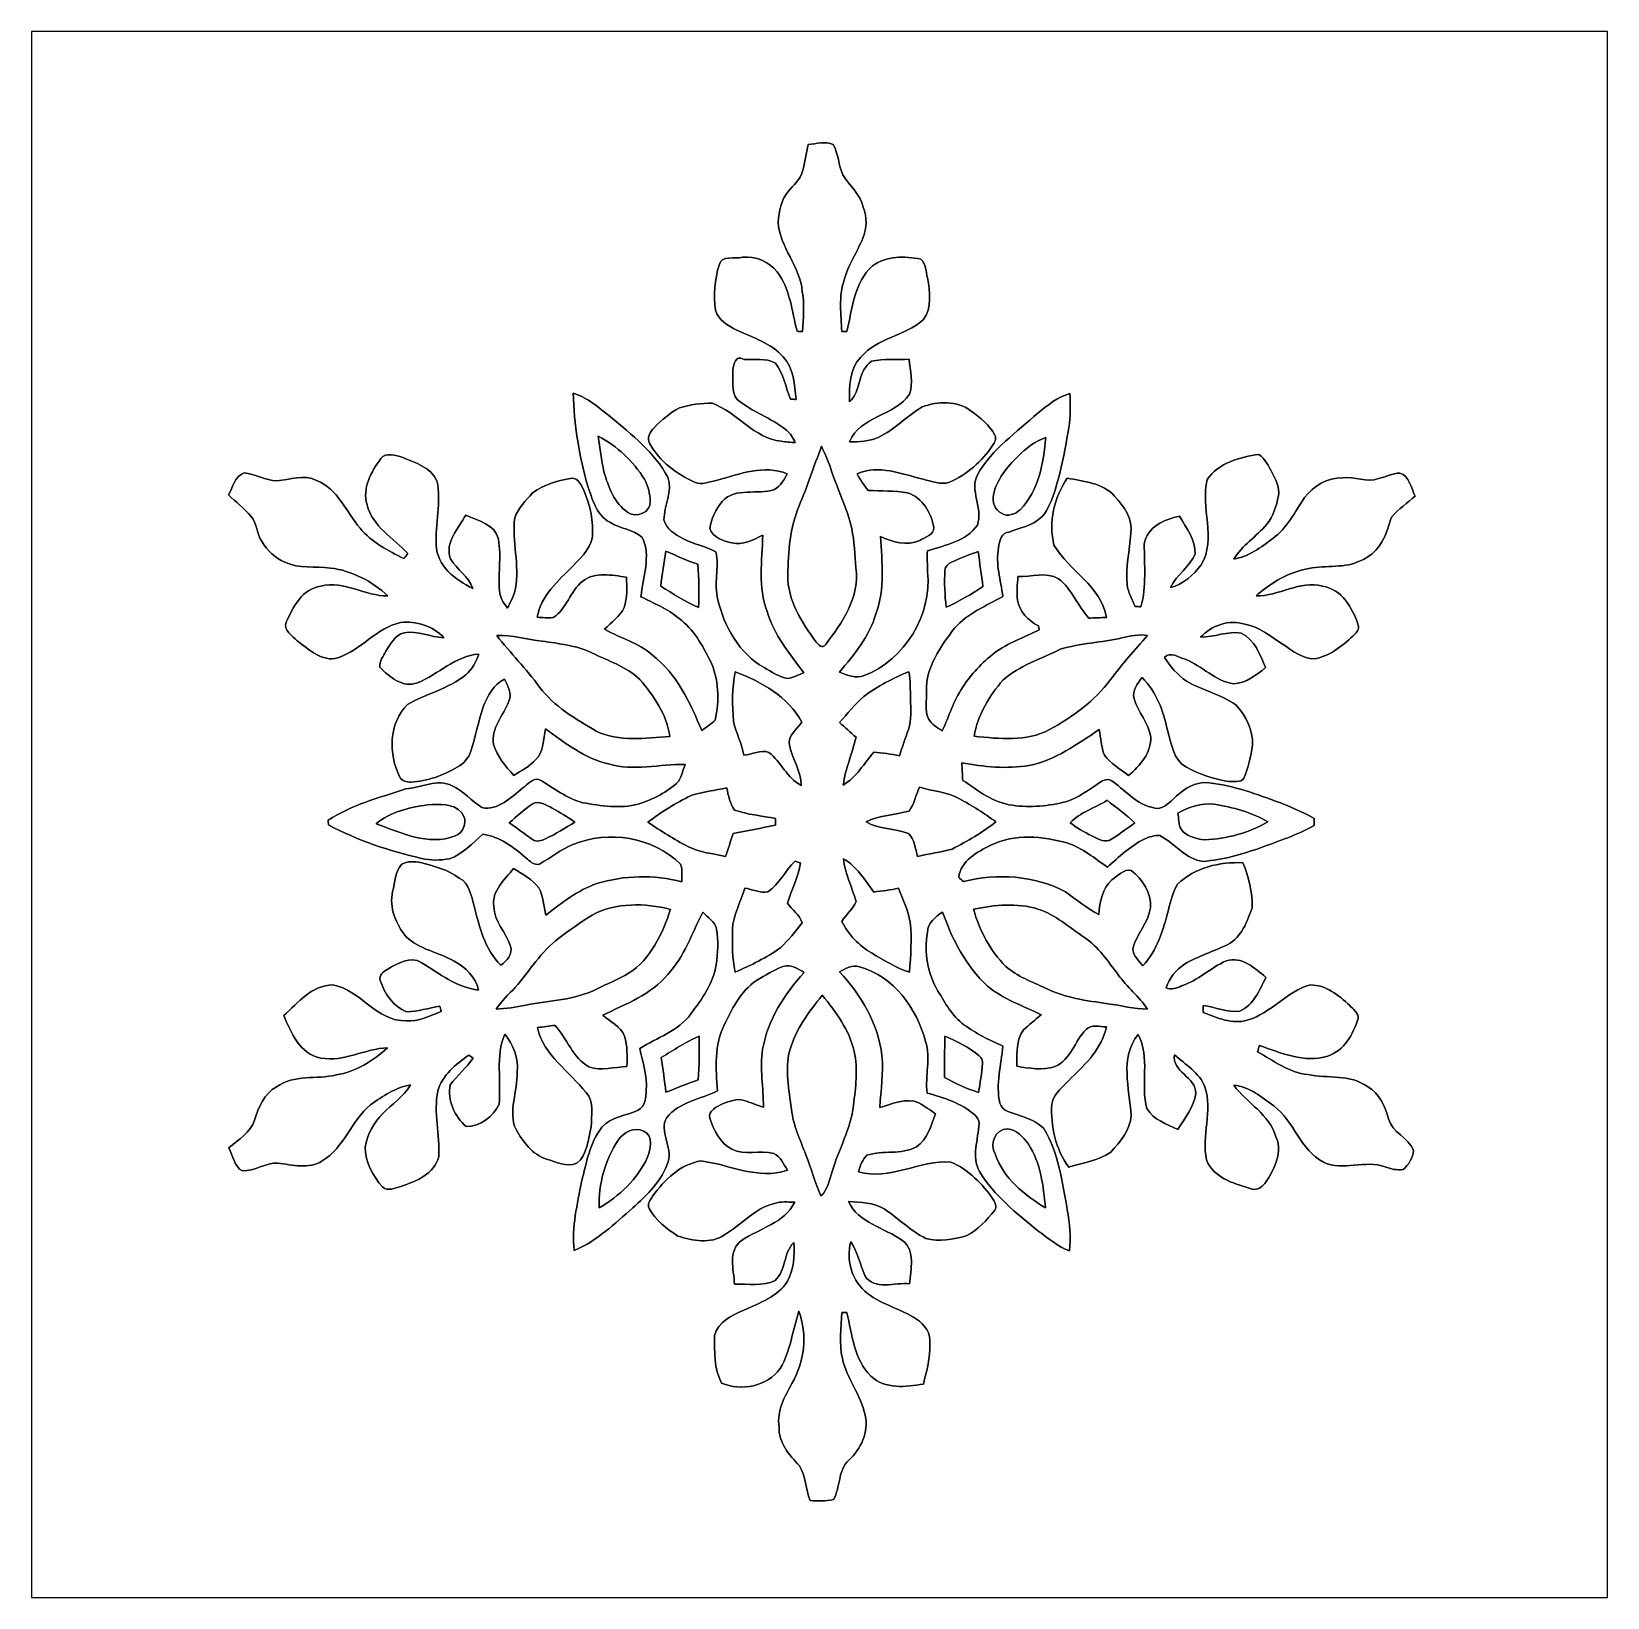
# Model space of a CAD drawing. Header units: centimetres. Extents: x -16.8 to 16.8, y -16.7 to 16.7.
import ezdxf

# ---------------------------------------------------------------- set-up
doc = ezdxf.new("R2010")
doc.units = ezdxf.units.CM
doc.header["$MEASUREMENT"] = 0
doc.layers.add('Layer 1', color=7, linetype='Continuous')

msp = doc.modelspace()

# ---------------------------------------------------------------- linework, layer by layer
at = {"layer": 'Layer 1', "color": 7}
for points, knots in [([(-16.77458, 16.66875), (-16.77458, 16.66875), (16.77458, 16.66875), (16.77458, 16.66875), (16.77458, 16.66875), (16.77458, 16.66875), (16.77458, -16.66875), (16.77458, -16.66875), (16.77458, -16.66875), (16.77458, -16.66875), (-16.77458, -16.66875), (-16.77458, -16.66875), (-16.77458, -16.66875), (-16.77458, -16.66875), (-16.77458, 16.66875), (-16.77458, 16.66875), (-16.77458, 16.66875), (-16.77458, 16.66875), (-16.77458, 16.66875), (-16.77458, 16.66875)], [0, 0, 0, 0, 0.16666667, 0.16666667, 0.16666667, 0.16666667, 0.33333333, 0.33333333, 0.33333333, 0.33333333, 0.5, 0.5, 0.5, 0.5, 0.66666667, 0.66666667, 0.66666667, 0.66666667, 1, 1, 1, 1]), ([(-0.24236, 14.26245), (-0.27834, 14.07195), (-0.31044, 13.88039), (-0.36019, 13.69307), (-0.36019, 13.69307), (-0.4064, 13.51668), (-0.56092, 13.40167), (-0.66534, 13.26127), (-0.66534, 13.26127), (-0.82303, 13.08347), (-0.86148, 12.8397), (-0.883, 12.61181), (-0.883, 12.61181), (-0.84384, 12.07488), (-0.41169, 11.66566), (-0.36654, 11.1319), (-0.36654, 11.1319), (-0.31433, 10.85109), (-0.34854, 10.56534), (-0.36124, 10.28241), (-0.36124, 10.28241), (-0.39017, 10.28347), (-0.44803, 10.28524), (-0.47696, 10.28629), (-0.47696, 10.28629), (-0.58843, 10.71527), (-0.62265, 11.18729), (-0.90311, 11.54924), (-0.90311, 11.54924), (-1.07774, 11.77078), (-1.35714, 11.89672), (-1.64042, 11.86251), (-1.64042, 11.86251), (-1.79352, 11.82793), (-2.09303, 11.91154), (-2.13607, 11.6967), (-2.13607, 11.6967), (-2.2285, 11.38802), (-2.26448, 11.05606), (-2.21121, 10.73714), (-2.21121, 10.73714), (-2.159, 10.51913), (-1.94451, 10.40659), (-1.76283, 10.30958), (-1.76283, 10.30958), (-1.41676, 10.15365), (-1.03046, 10.03512), (-0.77117, 9.74161), (-0.77117, 9.74161), (-0.54151, 9.50242), (-0.53975, 9.14612), (-0.49601, 8.83708), (-0.49601, 8.83708), (-0.52564, 8.83814), (-0.58561, 8.83991), (-0.61524, 8.84061), (-0.61524, 8.84061), (-0.72637, 9.09355), (-0.76165, 9.39024), (-0.9398, 9.60826), (-0.9398, 9.60826), (-1.13841, 9.72749), (-1.38748, 9.67422), (-1.6062, 9.68939), (-1.6062, 9.68939), (-1.80058, 9.785), (-1.82245, 9.58391), (-1.84573, 9.46785), (-1.84573, 9.46785), (-1.84079, 9.26324), (-1.88278, 9.00959), (-1.75154, 8.8325), (-1.75154, 8.8325), (-1.43298, 8.56968), (-1.02623, 8.44444), (-0.7052, 8.1848), (-0.7052, 8.1848), (-0.61913, 8.11354), (-0.5648, 8.01476), (-0.51541, 7.91633), (-0.51541, 7.91633), (-0.61595, 7.92339), (-0.71579, 7.93291), (-0.81562, 7.94526), (-0.81562, 7.94526), (-1.39594, 8.00629), (-1.75366, 8.5658), (-2.28071, 8.75418), (-2.28071, 8.75418), (-2.51707, 8.75841), (-2.7559, 8.7249), (-2.98274, 8.65858), (-2.98274, 8.65858), (-3.181, 8.55027), (-3.35562, 8.40105), (-3.51578, 8.24195), (-3.51578, 8.24195), (-3.60468, 8.15199), (-3.68794, 8.0137), (-3.60962, 7.89058), (-3.60962, 7.89058), (-3.40466, 7.51734), (-3.04377, 7.24359), (-2.65853, 7.07637), (-2.65853, 7.07637), (-2.50049, 7.00581), (-2.32869, 7.08484), (-2.17241, 7.118), (-2.17241, 7.118), (-1.69404, 7.25099), (-1.17898, 7.45031), (-0.68721, 7.25487), (-0.68721, 7.25487), (-0.75389, 7.12858), (-0.82691, 6.99135), (-0.95814, 6.92221), (-0.95814, 6.92221), (-1.32221, 6.78921), (-1.78329, 6.98183), (-2.07398, 6.66256), (-2.07398, 6.66256), (-2.20521, 6.49781), (-2.30611, 6.29673), (-2.33715, 6.08824), (-2.33715, 6.08824), (-2.27295, 5.90021), (-2.04717, 5.81801), (-1.86866, 5.78203), (-1.86866, 5.78203), (-1.63477, 5.72558), (-1.41111, 5.84729), (-1.20721, 5.94536), (-1.20721, 5.94536), (-1.21814, 5.40491), (-1.31974, 4.84046), (-1.11054, 4.32259), (-1.11054, 4.32259), (-0.97473, 3.82411), (-0.63465, 3.42194), (-0.33302, 3.01554), (-0.33302, 3.01554), (-0.44697, 2.97497), (-0.55598, 2.91042), (-0.67804, 2.89772), (-0.67804, 2.89772), (-0.86325, 2.92135), (-1.01706, 3.04271), (-1.17898, 3.12737), (-1.17898, 3.12737), (-1.70356, 3.42971), (-2.02847, 3.99168), (-2.16323, 4.56918), (-2.16323, 4.56918), (-2.25249, 4.90361), (-2.13148, 5.25321), (-2.20521, 5.58871), (-2.20521, 5.58871), (-2.4257, 5.71641), (-2.68746, 5.75028), (-2.90901, 5.87657), (-2.90901, 5.87657), (-3.07269, 5.96441), (-3.26672, 6.07589), (-3.31047, 6.27239), (-3.31047, 6.27239), (-3.3087, 6.57754), (-3.12208, 6.87388), (-3.22827, 7.17938), (-3.22827, 7.17938), (-3.51261, 7.70714), (-3.99168, 8.09025), (-4.44888, 8.46314), (-4.44888, 8.46314), (-4.69441, 8.65717), (-4.93536, 8.8773), (-5.24157, 8.96867), (-5.24157, 8.96867), (-5.22323, 8.30933), (-5.12128, 7.64963), (-4.94136, 7.01463), (-4.94136, 7.01463), (-4.83694, 6.73029), (-4.75968, 6.37716), (-4.4644, 6.22441), (-4.4644, 6.22441), (-4.25274, 6.0766), (-3.96134, 6.07589), (-3.77402, 5.89492), (-3.77402, 5.89492), (-3.57787, 5.50157), (-3.76449, 5.04825), (-3.80012, 4.63621), (-3.80012, 4.63621), (-3.52425, 4.49157), (-3.22686, 4.38115), (-2.9905, 4.17019), (-2.9905, 4.17019), (-2.68252, 3.94935), (-2.4952, 3.60927), (-2.32869, 3.27801), (-2.32869, 3.27801), (-2.13501, 2.88678), (-2.13219, 2.42888), (-2.22003, 2.00872), (-2.22003, 2.00872), (-2.3054, 1.92264), (-2.41159, 1.86055), (-2.50825, 1.78823), (-2.50825, 1.78823), (-2.74884, 2.38231), (-3.03777, 2.99014), (-3.55812, 3.3909), (-3.55812, 3.3909), (-3.84845, 3.65689), (-4.24039, 3.75073), (-4.57447, 3.94229), (-4.57447, 3.94229), (-4.43936, 4.09681), (-4.24251, 4.20864), (-4.16066, 4.40514), (-4.16066, 4.40514), (-4.08728, 4.61327), (-4.09928, 4.8387), (-4.11127, 5.05566), (-4.11127, 5.05566), (-4.41678, 5.08917), (-4.77732, 5.17984), (-5.03837, 4.96888), (-5.03837, 4.96888), (-5.3146, 4.76567), (-5.37281, 4.37409), (-5.66808, 4.19241), (-5.66808, 4.19241), (-5.78132, 4.17724), (-5.89598, 4.19488), (-6.00886, 4.19841), (-6.00886, 4.19841), (-5.93654, 4.66125), (-5.55943, 4.97205), (-5.25145, 5.28673), (-5.25145, 5.28673), (-5.05848, 5.49487), (-4.80519, 5.71394), (-4.83023, 6.02615), (-4.83023, 6.02615), (-4.82847, 6.36305), (-4.91173, 6.70207), (-5.06695, 7.00052), (-5.06695, 7.00052), (-5.1054, 7.07531), (-5.17243, 7.15927), (-5.26486, 7.15751), (-5.26486, 7.15751), (-5.56225, 7.11764), (-5.86352, 7.02804), (-6.10658, 6.84706), (-6.10658, 6.84706), (-6.25404, 6.68902), (-6.40539, 6.52039), (-6.48794, 6.31754), (-6.48794, 6.31754), (-6.55003, 5.81589), (-6.38175, 5.31248), (-6.47065, 4.81083), (-6.47065, 4.81083), (-6.50522, 4.66443), (-6.57613, 4.52967), (-6.63928, 4.39385), (-6.63928, 4.39385), (-6.7116, 4.48345), (-6.78321, 4.58082), (-6.80191, 4.69724), (-6.80191, 4.69724), (-6.85765, 5.08388), (-6.76169, 5.47758), (-6.83683, 5.86246), (-6.83683, 5.86246), (-6.89928, 6.18173), (-7.27886, 6.2484), (-7.53004, 6.37505), (-7.53004, 6.37505), (-7.68632, 6.09282), (-7.98124, 5.79508), (-7.85671, 5.44124), (-7.85671, 5.44124), (-7.7216, 5.21511), (-7.47148, 5.07012), (-7.38117, 4.81436), (-7.38117, 4.81436), (-7.74735, 4.99533), (-8.14776, 5.28673), (-8.15834, 5.73617), (-8.15834, 5.73617), (-8.18762, 6.1909), (-8.04545, 6.6481), (-8.14317, 7.10001), (-8.14317, 7.10001), (-8.27476, 7.38964), (-8.60072, 7.48912), (-8.87307, 7.6006), (-8.87307, 7.6006), (-9.01982, 7.64716), (-9.22584, 7.72054), (-9.33873, 7.57626), (-9.33873, 7.57626), (-9.5377, 7.29791), (-9.74372, 6.94902), (-9.63083, 6.59483), (-9.63083, 6.59483), (-9.51618, 6.12704), (-9.06921, 5.88539), (-8.76194, 5.55378), (-8.76194, 5.55378), (-8.78981, 5.5185), (-8.81768, 5.48358), (-8.8452, 5.4483), (-8.8452, 5.4483), (-9.18633, 5.61305), (-9.53311, 5.79896), (-9.78041, 6.09388), (-9.78041, 6.09388), (-10.07674, 6.43855), (-10.25208, 6.93667), (-10.70645, 7.11024), (-10.70645, 7.11024), (-10.97209, 7.2517), (-11.27513, 7.12999), (-11.55524, 7.10212), (-11.55524, 7.10212), (-11.79689, 7.10741), (-12.01138, 7.25523), (-12.24809, 7.27181), (-12.24809, 7.27181), (-12.44318, 7.20549), (-12.48904, 6.96489), (-12.58182, 6.80614), (-12.58182, 6.80614), (-12.42131, 6.6548), (-12.24844, 6.51581), (-12.10239, 6.34965), (-12.10239, 6.34965), (-11.9701, 6.19372), (-11.98386, 5.96971), (-11.86744, 5.80461), (-11.86744, 5.80461), (-11.75667, 5.61375), (-11.58452, 5.46206), (-11.38273, 5.37351), (-11.38273, 5.37351), (-11.08251, 5.22182), (-10.73468, 5.29449), (-10.41259, 5.24616), (-10.41259, 5.24616), (-9.95292, 5.19254), (-9.52535, 4.96464), (-9.18669, 4.6549), (-9.18669, 4.6549), (-9.6774, 4.64256), (-10.11555, 4.99039), (-10.61367, 4.86304), (-10.61367, 4.86304), (-11.01161, 4.80448), (-11.2081, 4.42172), (-11.35204, 4.09116), (-11.35204, 4.09116), (-11.41765, 3.92077), (-11.22045, 3.79871), (-11.11885, 3.69888), (-11.11885, 3.69888), (-10.86944, 3.51966), (-10.59074, 3.23321), (-10.25278, 3.33834), (-10.25278, 3.33834), (-9.76171, 3.49956), (-9.43222, 3.97087), (-8.91999, 4.08693), (-8.91999, 4.08693), (-8.58555, 4.12397), (-8.22748, 4.0132), (-7.99606, 3.76308), (-7.99606, 3.76308), (-8.28146, 3.77684), (-8.55345, 3.91724), (-8.84167, 3.86927), (-8.84167, 3.86927), (-9.03499, 3.82482), (-9.13165, 3.63044), (-9.23008, 3.47839), (-9.23008, 3.47839), (-9.27947, 3.36903), (-9.38107, 3.26214), (-9.35814, 3.13372), (-9.35814, 3.13372), (-9.1567, 2.92911), (-8.86389, 2.68111), (-8.55486, 2.80494), (-8.55486, 2.80494), (-8.11036, 2.98803), (-7.75088, 3.3782), (-7.24923, 3.41489), (-7.24923, 3.41489), (-7.30885, 3.25191), (-7.39669, 3.09386), (-7.52651, 2.97603), (-7.52651, 2.97603), (-7.89093, 2.67617), (-8.36613, 2.57669), (-8.76723, 2.34209), (-8.76723, 2.34209), (-9.17822, 1.94134), (-9.17575, 1.28764), (-8.93657, 0.79798), (-8.93657, 0.79798), (-8.896, 0.70838), (-8.78487, 0.69003), (-8.69703, 0.68968), (-8.69703, 0.68968), (-8.34778, 0.70944), (-8.00947, 0.8315), (-7.70996, 1.00824), (-7.70996, 1.00824), (-7.57696, 1.08162), (-7.47078, 1.20403), (-7.41962, 1.34726), (-7.41962, 1.34726), (-7.31908, 1.65735), (-7.26652, 1.9812), (-7.15857, 2.28882), (-7.15857, 2.28882), (-7.06332, 2.51954), (-6.94408, 2.77319), (-6.70243, 2.88184), (-6.70243, 2.88184), (-6.63434, 2.73509), (-6.53979, 2.57845), (-6.61388, 2.40983), (-6.61388, 2.40983), (-6.72712, 2.10608), (-7.00334, 1.83727), (-6.93738, 1.49049), (-6.93738, 1.49049), (-6.85906, 1.23684), (-6.68514, 1.02517), (-6.5084, 0.83291), (-6.5084, 0.83291), (-6.344, 0.9338), (-6.1655, 1.02094), (-6.03885, 1.17122), (-6.03885, 1.17122), (-5.85964, 1.33809), (-5.88469, 1.60373), (-5.83283, 1.82316), (-5.83283, 1.82316), (-5.41338, 1.52823), (-5.00486, 1.1871), (-4.48839, 1.08021), (-4.48839, 1.08021), (-3.9557, 0.91193), (-3.40148, 1.08056), (-2.86032, 1.06433), (-2.86032, 1.06433), (-2.90513, 0.94368), (-2.93441, 0.81456), (-3.00038, 0.70273), (-3.00038, 0.70273), (-3.24026, 0.47413), (-3.5433, 0.31997), (-3.85833, 0.22331), (-3.85833, 0.22331), (-4.24568, 0.11359), (-4.65173, 0.18803), (-5.03943, 0.25188), (-5.03943, 0.25188), (-5.38268, 0.33373), (-5.6575, 0.57362), (-5.96089, 0.73942), (-5.96089, 0.73942), (-6.1027, 0.79587), (-6.21171, 0.63253), (-6.31402, 0.56515), (-6.31402, 0.56515), (-6.56661, 0.36971), (-6.84071, 0.07761), (-7.19138, 0.1464), (-7.19138, 0.1464), (-7.40339, 0.29704), (-7.58543, 0.49142), (-7.81756, 0.61348), (-7.81756, 0.61348), (-8.1347, 0.76518), (-8.48113, 0.57679), (-8.80498, 0.54469), (-8.80498, 0.54469), (-9.36801, 0.35736), (-9.95962, 0.20708), (-10.46127, -0.12277), (-10.46127, -0.12277), (-10.45951, -0.14746), (-10.45563, -0.19614), (-10.45386, -0.22084), (-10.45386, -0.22084), (-9.83227, -0.55069), (-9.15952, -0.77788), (-8.47478, -0.93345), (-8.47478, -0.93345), (-8.27864, -0.98178), (-8.07226, -0.97649), (-7.87435, -0.94262), (-7.87435, -0.94262), (-7.59284, -0.84102), (-7.3847, -0.61524), (-7.16986, -0.41839), (-7.16986, -0.41839), (-6.81108, -0.4699), (-6.51475, -0.69003), (-6.25052, -0.92357), (-6.25052, -0.92357), (-6.1655, -0.98954), (-6.08753, -1.09044), (-5.96124, -1.05481), (-5.96124, -1.05481), (-5.71994, -0.92498), (-5.50792, -0.74189), (-5.25216, -0.63818), (-5.25216, -0.63818), (-4.49086, -0.33267), (-3.55141, -0.47308), (-2.95981, -1.05516), (-2.95981, -1.05516), (-2.90865, -1.17334), (-2.93405, -1.30598), (-2.93017, -1.43193), (-2.93017, -1.43193), (-3.5239, -1.27811), (-4.15572, -1.29187), (-4.74239, -1.47073), (-4.74239, -1.47073), (-5.14597, -1.61572), (-5.49204, -1.87819), (-5.8226, -2.14383), (-5.8226, -2.14383), (-5.87269, -1.95086), (-5.87234, -1.73919), (-5.97606, -1.56422), (-5.97606, -1.56422), (-6.11293, -1.38042), (-6.32072, -1.26683), (-6.51263, -1.15041), (-6.51263, -1.15041), (-6.69643, -1.38571), (-6.98782, -1.62384), (-6.93032, -1.95651), (-6.93032, -1.95651), (-6.93173, -2.28141), (-6.66997, -2.51213), (-6.5786, -2.80599), (-6.5786, -2.80599), (-6.52463, -2.96827), (-6.65551, -3.12208), (-6.78286, -3.20499), (-6.78286, -3.20499), (-7.13352, -2.87161), (-7.24535, -2.37419), (-7.35577, -1.92123), (-7.35577, -1.92123), (-7.41962, -1.71803), (-7.45455, -1.45979), (-7.66833, -1.35326), (-7.66833, -1.35326), (-7.90893, -1.16946), (-8.21196, -1.10031), (-8.49736, -1.02023), (-8.49736, -1.02023), (-8.62648, -0.99871), (-8.77358, -0.99025), (-8.88929, -1.05904), (-8.88929, -1.05904), (-9.0357, -1.2132), (-9.04028, -1.44533), (-9.0865, -1.64006), (-9.0865, -1.64006), (-9.17046, -1.98579), (-9.01171, -2.32904), (-8.80745, -2.59856), (-8.80745, -2.59856), (-8.52205, -2.8762), (-8.11107, -2.92594), (-7.7784, -3.12314), (-7.7784, -3.12314), (-7.53428, -3.25085), (-7.32261, -3.46181), (-7.25629, -3.73627), (-7.25629, -3.73627), (-7.72548, -3.68723), (-8.0899, -3.38314), (-8.47796, -3.15136), (-8.47796, -3.15136), (-8.70903, -3.00143), (-8.98737, -3.17077), (-9.19163, -3.29177), (-9.19163, -3.29177), (-9.27453, -3.34081), (-9.38989, -3.41842), (-9.35038, -3.53166), (-9.35038, -3.53166), (-9.26112, -3.81318), (-9.07133, -4.08764), (-8.79158, -4.20299), (-8.79158, -4.20299), (-8.55204, -4.191), (-8.3185, -4.12044), (-8.08214, -4.08164), (-8.08214, -4.08164), (-8.07438, -4.1088), (-8.0585, -4.16313), (-8.05039, -4.18994), (-8.05039, -4.18994), (-8.28957, -4.28696), (-8.53405, -4.4196), (-8.80075, -4.39314), (-8.80075, -4.39314), (-9.43151, -4.4069), (-9.77053, -3.73415), (-10.35967, -3.62797), (-10.35967, -3.62797), (-10.801, -3.63079), (-11.10368, -4.00756), (-11.4046, -4.2799), (-11.4046, -4.2799), (-11.2462, -4.64785), (-11.06205, -5.10187), (-10.61473, -5.18442), (-10.61473, -5.18442), (-10.12437, -5.2772), (-9.67775, -4.97946), (-9.19339, -4.96782), (-9.19339, -4.96782), (-9.50242, -5.24616), (-9.87143, -5.47652), (-10.28841, -5.54426), (-10.28841, -5.54426), (-10.70681, -5.64656), (-11.18941, -5.52521), (-11.55594, -5.79826), (-11.55594, -5.79826), (-11.82723, -5.93831), (-11.93906, -6.23217), (-12.02619, -6.50416), (-12.02619, -6.50416), (-12.11016, -6.77721), (-12.37403, -6.9155), (-12.57124, -7.09507), (-12.57124, -7.09507), (-12.49045, -7.25911), (-12.46117, -7.49794), (-12.28372, -7.58825), (-12.28372, -7.58825), (-12.02373, -7.59143), (-11.79442, -7.41186), (-11.53301, -7.42174), (-11.53301, -7.42174), (-11.22257, -7.45878), (-10.86873, -7.55756), (-10.58439, -7.37588), (-10.58439, -7.37588), (-10.11908, -7.09295), (-9.96633, -6.51827), (-9.5564, -6.1782), (-9.5564, -6.1782), (-9.29816, -5.99722), (-9.02617, -5.80919), (-8.70797, -5.75839), (-8.70797, -5.75839), (-8.85084, -6.00745), (-9.10378, -6.16126), (-9.2964, -6.36693), (-9.2964, -6.36693), (-9.49537, -6.55532), (-9.62166, -6.81214), (-9.67176, -7.07954), (-9.67176, -7.07954), (-9.6714, -7.39775), (-9.50877, -7.69479), (-9.30522, -7.92974), (-9.30522, -7.92974), (-9.19233, -8.02957), (-9.03887, -7.95267), (-8.91611, -7.91774), (-8.91611, -7.91774), (-8.58696, -7.81015), (-8.19961, -7.65351), (-8.10331, -7.28133), (-8.10331, -7.28133), (-8.07861, -6.81708), (-8.22501, -6.34612), (-8.12271, -5.88504), (-8.12271, -5.88504), (-8.0331, -5.54214), (-7.73994, -5.31954), (-7.46689, -5.12304), (-7.46689, -5.12304), (-7.44396, -5.13856), (-7.3974, -5.16961), (-7.37411, -5.18513), (-7.37411, -5.18513), (-7.51487, -5.39327), (-7.71631, -5.55166), (-7.85989, -5.75663), (-7.85989, -5.75663), (-7.93679, -6.08683), (-7.75723, -6.42796), (-7.52193, -6.64563), (-7.52193, -6.64563), (-7.22277, -6.64492), (-6.94831, -6.42832), (-6.82025, -6.16867), (-6.82025, -6.16867), (-6.77333, -5.67126), (-6.89716, -5.15408), (-6.70172, -4.67536), (-6.70172, -4.67536), (-6.52145, -4.90396), (-6.39692, -5.18548), (-6.43961, -5.48534), (-6.43961, -5.48534), (-6.41103, -5.89068), (-6.64528, -6.31649), (-6.45936, -6.70701), (-6.45936, -6.70701), (-6.31331, -6.9723), (-6.11117, -7.23794), (-5.81272, -7.33601), (-5.81272, -7.33601), (-5.60881, -7.39881), (-5.37986, -7.50817), (-5.16819, -7.42597), (-5.16819, -7.42597), (-4.93783, -7.24217), (-4.9216, -6.90951), (-4.85987, -6.64598), (-4.85987, -6.64598), (-4.85704, -6.4075), (-4.78966, -6.1147), (-4.96923, -5.92138), (-4.96923, -5.92138), (-5.31883, -5.46488), (-5.87834, -5.13292), (-6.00216, -4.53708), (-6.00216, -4.53708), (-5.87798, -4.51944), (-5.75486, -4.50144), (-5.62998, -4.4891), (-5.62998, -4.4891), (-5.37069, -4.76744), (-5.25886, -5.18054), (-4.90996, -5.36857), (-4.90996, -5.36857), (-4.65349, -5.47546), (-4.36421, -5.37139), (-4.09857, -5.36328), (-4.09857, -5.36328), (-4.09363, -5.14773), (-4.08481, -4.92619), (-4.15219, -4.7184), (-4.15219, -4.7184), (-4.22769, -4.50533), (-4.45841, -4.4129), (-4.61504, -4.27179), (-4.61504, -4.27179), (-4.12538, -4.03296), (-3.58387, -3.84034), (-3.22898, -3.40325), (-3.22898, -3.40325), (-2.87514, -3.02789), (-2.72098, -2.52695), (-2.4832, -2.08068), (-2.4832, -2.08068), (-2.38125, -2.19322), (-2.22356, -2.27859), (-2.19004, -2.43805), (-2.19004, -2.43805), (-2.1523, -2.68887), (-2.16394, -2.94605), (-2.19886, -3.19687), (-2.19886, -3.19687), (-2.26378, -3.5941), (-2.50296, -3.93136), (-2.73967, -4.24533), (-2.73967, -4.24533), (-3.00567, -4.61045), (-3.45793, -4.74945), (-3.82693, -4.98016), (-3.82693, -4.98016), (-3.76132, -5.27297), (-3.66007, -5.56824), (-3.69041, -5.8734), (-3.69041, -5.8734), (-3.69182, -6.02156), (-3.71263, -6.21453), (-3.85798, -6.29567), (-3.85798, -6.29567), (-4.11409, -6.42232), (-4.4323, -6.42373), (-4.63021, -6.65727), (-4.63021, -6.65727), (-4.89409, -6.98676), (-4.95723, -7.41468), (-5.06659, -7.81015), (-5.06659, -7.81015), (-5.15303, -8.29486), (-5.28144, -8.78205), (-5.22146, -9.27911), (-5.22146, -9.27911), (-4.73816, -9.08121), (-4.36104, -8.71079), (-3.97228, -8.37459), (-3.97228, -8.37459), (-3.66995, -8.09696), (-3.34716, -7.79604), (-3.22474, -7.39281), (-3.22474, -7.39281), (-3.11997, -7.0739), (-3.42935, -6.74864), (-3.25155, -6.44948), (-3.25155, -6.44948), (-2.98097, -6.11787), (-2.53471, -6.06107), (-2.16958, -5.88574), (-2.16958, -5.88574), (-2.20839, -5.41055), (-2.24578, -4.90643), (-2.02177, -4.46687), (-2.02177, -4.46687), (-1.84044, -4.09751), (-1.64324, -3.69923), (-1.26965, -3.49109), (-1.26965, -3.49109), (-1.08691, -3.38949), (-0.90876, -3.26108), (-0.70026, -3.2191), (-0.70026, -3.2191), (-0.56233, -3.21028), (-0.44133, -3.29671), (-0.32561, -3.36091), (-0.32561, -3.36091), (-0.74542, -3.82094), (-1.10561, -4.37162), (-1.21003, -4.99604), (-1.21003, -4.99604), (-1.28023, -5.40702), (-1.18816, -5.82013), (-1.19486, -6.23288), (-1.19486, -6.23288), (-1.33491, -6.1916), (-1.4672, -6.12775), (-1.6069, -6.08612), (-1.6069, -6.08612), (-1.76036, -6.03779), (-1.92017, -6.11152), (-2.0641, -6.15703), (-2.0641, -6.15703), (-2.1784, -6.22265), (-2.37772, -6.2992), (-2.33257, -6.46571), (-2.33257, -6.46571), (-2.25002, -6.72394), (-2.11914, -6.99417), (-1.86725, -7.12576), (-1.86725, -7.12576), (-1.58926, -7.26299), (-1.26506, -7.14199), (-0.97437, -7.2196), (-0.97437, -7.2196), (-0.83114, -7.28486), (-0.76165, -7.44291), (-0.68298, -7.57096), (-0.68298, -7.57096), (-1.30316, -7.78863), (-1.91558, -7.45173), (-2.52448, -7.37376), (-2.52448, -7.37376), (-2.96439, -7.4482), (-3.30271, -7.77804), (-3.55212, -8.12659), (-3.55212, -8.12659), (-3.59833, -8.20103), (-3.6763, -8.29592), (-3.62585, -8.38835), (-3.62585, -8.38835), (-3.49532, -8.64447), (-3.24697, -8.81803), (-3.01449, -8.97396), (-3.01449, -8.97396), (-2.70228, -9.07944), (-2.31563, -9.14612), (-2.02389, -8.95103), (-2.02389, -8.95103), (-1.66229, -8.73619), (-1.38183, -8.38341), (-0.96026, -8.27828), (-0.96026, -8.27828), (-0.81986, -8.23489), (-0.67204, -8.25077), (-0.5274, -8.25359), (-0.5274, -8.25359), (-0.7433, -8.70232), (-1.27953, -8.80816), (-1.6577, -9.07027), (-1.6577, -9.07027), (-1.95968, -9.29322), (-1.82563, -9.6841), (-1.80869, -9.99702), (-1.80869, -9.99702), (-1.52365, -9.98467), (-1.20756, -10.05558), (-0.94615, -9.9187), (-0.94615, -9.9187), (-0.70908, -9.71515), (-0.77364, -9.32991), (-0.54786, -9.11366), (-0.54786, -9.11366), (-0.52211, -9.3913), (-0.54539, -9.68939), (-0.68227, -9.9374), (-0.68227, -9.9374), (-0.88794, -10.26654), (-1.27776, -10.39742), (-1.61255, -10.55299), (-1.61255, -10.55299), (-1.86549, -10.66941), (-2.16359, -10.79888), (-2.23838, -11.09486), (-2.23838, -11.09486), (-2.22814, -11.42436), (-2.2546, -11.80536), (-2.08386, -12.10275), (-2.08386, -12.10275), (-1.66476, -12.28513), (-1.10843, -12.17718), (-0.83749, -11.79442), (-0.83749, -11.79442), (-0.61524, -11.42294), (-0.57503, -10.98021), (-0.4385, -10.57592), (-0.4385, -10.57592), (-0.24871, -11.07334), (-0.32561, -11.65613), (-0.58596, -12.11545), (-0.58596, -12.11545), (-0.74436, -12.39661), (-0.91299, -12.69506), (-0.86078, -13.03408), (-0.86078, -13.03408), (-0.87524, -13.36887), (-0.6477, -13.64156), (-0.42404, -13.86276), (-0.42404, -13.86276), (-0.29281, -14.08783), (-0.29175, -14.36441), (-0.20144, -14.60747), (-0.20144, -14.60747), (-0.03669, -14.60641), (0.13476, -14.62617), (0.29669, -14.58383), (0.29669, -14.58383), (0.45191, -14.32313), (0.38664, -13.96259), (0.6223, -13.74669), (0.6223, -13.74669), (0.87948, -13.50892), (1.05586, -13.14344), (0.97084, -12.79066), (0.97084, -12.79066), (0.88618, -12.35816), (0.58173, -12.01138), (0.48648, -11.58311), (0.48648, -11.58311), (0.41169, -11.25926), (0.45967, -10.92764), (0.47625, -10.60062), (0.47625, -10.60062), (0.50271, -10.60132), (0.55633, -10.60274), (0.58314, -10.60344), (0.58314, -10.60344), (0.69603, -11.07052), (0.73166, -11.60251), (1.09538, -11.95811), (1.09538, -11.95811), (1.39806, -12.24139), (1.8355, -12.18777), (2.21086, -12.12603), (2.21086, -12.12603), (2.27859, -11.84487), (2.36643, -11.56229), (2.34703, -11.26984), (2.34703, -11.26984), (2.38196, -11.04865), (2.23485, -10.85815), (2.0634, -10.74244), (2.0634, -10.74244), (1.73743, -10.52089), (1.33491, -10.44328), (1.02482, -10.19457), (1.02482, -10.19457), (0.69144, -9.9501), (0.5588, -9.48725), (0.66534, -9.09391), (0.66534, -9.09391), (0.80716, -9.31333), (0.86466, -9.57157), (0.96273, -9.81075), (0.96273, -9.81075), (1.16628, -10.15083), (1.60479, -9.94939), (1.91911, -9.99349), (1.91911, -9.99349), (1.93357, -9.68128), (2.05775, -9.29181), (1.7653, -9.06921), (1.7653, -9.06921), (1.38712, -8.79369), (0.82233, -8.70268), (0.62018, -8.2356), (0.62018, -8.2356), (0.87559, -8.25676), (1.15217, -8.25712), (1.3776, -8.39646), (1.3776, -8.39646), (1.68099, -8.59367), (1.93534, -8.86566), (2.26448, -9.0237), (2.26448, -9.0237), (2.5467, -9.11049), (2.84727, -9.04275), (3.12491, -8.97149), (3.12491, -8.97149), (3.36621, -8.84132), (3.56658, -8.63953), (3.73027, -8.42257), (3.73027, -8.42257), (3.78919, -8.35272), (3.73309, -8.25959), (3.69711, -8.19326), (3.69711, -8.19326), (3.46992, -7.86095), (3.17077, -7.55967), (2.79576, -7.39951), (2.79576, -7.39951), (2.13042, -7.34942), (1.49754, -7.80486), (0.82691, -7.60659), (0.82691, -7.60659), (0.86536, -7.47924), (0.91369, -7.35118), (1.00859, -7.25487), (1.00859, -7.25487), (1.34655, -7.13634), (1.74307, -7.25946), (2.06199, -7.07178), (2.06199, -7.07178), (2.30646, -6.91974), (2.37031, -6.62305), (2.46733, -6.37117), (2.46733, -6.37117), (2.35197, -6.29214), (2.2412, -6.20324), (2.11702, -6.1408), (2.11702, -6.1408), (1.84115, -6.01662), (1.55504, -6.16479), (1.28517, -6.23499), (1.28517, -6.23499), (1.30669, -5.8674), (1.36525, -5.49981), (1.32927, -5.13151), (1.32927, -5.13151), (1.24531, -4.45664), (0.88759, -3.83999), (0.4251, -3.35174), (0.4251, -3.35174), (0.55598, -3.27942), (0.69497, -3.19193), (0.85443, -3.24238), (0.85443, -3.24238), (1.58503, -3.44311), (2.06693, -4.12785), (2.25989, -4.83023), (2.25989, -4.83023), (2.37419, -5.18901), (2.24261, -5.56472), (2.29164, -5.9309), (2.29164, -5.9309), (2.65077, -6.02827), (3.02119, -6.14362), (3.30447, -6.39727), (3.30447, -6.39727), (3.35386, -6.44419), (3.40148, -6.50593), (3.3969, -6.5786), (3.3969, -6.5786), (3.38173, -6.91938), (3.22792, -7.27639), (3.40501, -7.60166), (3.40501, -7.60166), (3.71792, -8.11142), (4.18994, -8.49136), (4.65067, -8.86072), (4.65067, -8.86072), (4.8641, -9.01876), (5.07047, -9.19939), (5.32342, -9.29217), (5.32342, -9.29217), (5.34987, -8.99866), (5.32624, -8.70268), (5.27403, -8.4134), (5.27403, -8.4134), (5.17137, -7.82391), (5.08811, -7.20796), (4.77626, -6.68514), (4.77626, -6.68514), (4.63762, -6.54085), (4.43759, -6.47629), (4.25521, -6.40574), (4.25521, -6.40574), (4.10951, -6.35035), (3.88902, -6.32425), (3.84104, -6.14292), (3.84104, -6.14292), (3.74227, -5.7404), (3.86856, -5.33118), (3.90419, -4.92901), (3.90419, -4.92901), (3.61244, -4.8066), (3.33022, -4.65843), (3.07234, -4.47463), (3.07234, -4.47463), (2.82575, -4.2926), (2.67864, -4.01249), (2.5213, -3.75779), (2.5213, -3.75779), (2.29623, -3.38667), (2.22709, -2.93405), (2.29764, -2.50896), (2.29764, -2.50896), (2.29905, -2.30293), (2.47156, -2.18264), (2.61937, -2.0761), (2.61937, -2.0761), (2.82822, -2.65924), (3.11432, -3.23039), (3.57752, -3.65407), (3.57752, -3.65407), (3.9116, -3.937), (4.33387, -4.0707), (4.71946, -4.26438), (4.71946, -4.26438), (4.62386, -4.34411), (4.52508, -4.42031), (4.43371, -4.50533), (4.43371, -4.50533), (4.16066, -4.69759), (4.21111, -5.06589), (4.20017, -5.36046), (4.20017, -5.36046), (4.46546, -5.39997), (4.75297, -5.45536), (5.01474, -5.36716), (5.01474, -5.36716), (5.34917, -5.22323), (5.43137, -4.82), (5.67372, -4.57906), (5.67372, -4.57906), (5.78944, -4.45982), (5.96159, -4.52332), (6.10799, -4.52155), (6.10799, -4.52155), (6.00957, -4.96746), (5.68396, -5.30648), (5.35728, -5.60458), (5.35728, -5.60458), (5.20418, -5.77533), (4.98969, -5.93019), (4.94312, -6.16656), (4.94312, -6.16656), (4.92513, -6.63575), (5.02214, -7.12117), (5.30507, -7.5057), (5.30507, -7.5057), (5.60917, -7.41927), (5.93196, -7.36494), (6.20007, -7.18855), (6.20007, -7.18855), (6.39657, -6.96983), (6.61423, -6.71548), (6.63363, -6.4075), (6.63363, -6.4075), (6.59624, -5.836), (6.38881, -5.17878), (6.78074, -4.68242), (6.78074, -4.68242), (7.04921, -5.17208), (6.82449, -5.74569), (6.96948, -6.26216), (6.96948, -6.26216), (7.112, -6.49781), (7.38893, -6.59906), (7.63023, -6.70384), (7.63023, -6.70384), (7.77875, -6.46359), (7.96607, -6.22618), (8.01264, -5.93937), (8.01264, -5.93937), (8.01476, -5.58906), (7.49406, -5.47335), (7.55579, -5.11563), (7.55579, -5.11563), (7.79039, -5.32624), (8.08743, -5.49169), (8.20632, -5.80108), (8.20632, -5.80108), (8.37071, -6.30943), (8.12624, -6.84071), (8.24089, -7.35436), (8.24089, -7.35436), (8.38024, -7.72478), (8.80181, -7.85036), (9.14647, -7.9569), (9.14647, -7.9569), (9.3786, -8.06626), (9.50877, -7.82144), (9.60437, -7.66445), (9.60437, -7.66445), (9.73208, -7.42315), (9.85167, -7.12964), (9.71338, -6.864), (9.71338, -6.864), (9.58215, -6.38351), (9.09673, -6.14362), (8.81768, -5.76086), (8.81768, -5.76086), (9.14894, -5.79367), (9.41458, -6.01274), (9.67105, -6.20536), (9.67105, -6.20536), (10.10849, -6.53097), (10.2302, -7.14587), (10.7315, -7.40234), (10.7315, -7.40234), (11.14601, -7.59813), (11.61732, -7.34307), (12.04031, -7.50217), (12.04031, -7.50217), (12.16272, -7.54768), (12.29078, -7.5759), (12.42342, -7.56073), (12.42342, -7.56073), (12.53737, -7.45737), (12.64391, -7.30709), (12.64214, -7.14834), (12.64214, -7.14834), (12.53631, -6.87599), (12.19059, -6.77086), (12.11262, -6.47947), (12.11262, -6.47947), (12.03995, -6.21347), (11.92354, -5.93443), (11.66848, -5.79402), (11.66848, -5.79402), (11.29736, -5.5245), (10.8204, -5.61975), (10.3953, -5.53755), (10.3953, -5.53755), (9.99278, -5.49981), (9.67034, -5.23699), (9.32709, -5.05354), (9.32709, -5.05354), (9.33873, -5.00768), (9.35143, -4.96217), (9.36413, -4.91702), (9.36413, -4.91702), (9.82733, -5.07506), (10.32263, -5.29908), (10.81864, -5.14244), (10.81864, -5.14244), (11.17424, -5.02849), (11.35874, -4.67501), (11.46598, -4.34446), (11.46598, -4.34446), (11.47798, -4.2231), (11.35309, -4.14161), (11.2843, -4.06153), (11.2843, -4.06153), (11.05147, -3.85198), (10.78265, -3.62373), (10.44963, -3.62973), (10.44963, -3.62973), (9.94092, -3.75673), (9.61108, -4.24039), (9.10696, -4.37727), (9.10696, -4.37727), (8.7817, -4.47887), (8.46808, -4.32541), (8.16927, -4.21358), (8.16927, -4.21358), (8.16857, -4.16348), (8.16857, -4.11339), (8.16857, -4.064), (8.16857, -4.064), (8.42857, -4.09681), (8.6801, -4.22804), (8.9468, -4.185), (8.9468, -4.185), (9.24137, -4.05553), (9.36731, -3.73768), (9.50277, -3.46745), (9.50277, -3.46745), (9.26853, -3.27201), (8.99301, -3.00919), (8.65717, -3.11856), (8.65717, -3.11856), (8.32309, -3.26108), (8.05603, -3.53624), (7.70714, -3.65019), (7.70714, -3.65019), (7.60377, -3.69782), (7.487, -3.73239), (7.37658, -3.69006), (7.37658, -3.69006), (7.44079, -3.48227), (7.59495, -3.30835), (7.77028, -3.18488), (7.77028, -3.18488), (8.06309, -3.01519), (8.38976, -2.91641), (8.69174, -2.76648), (8.69174, -2.76648), (8.98525, -2.61303), (9.10802, -2.28036), (9.20785, -1.98508), (9.20785, -1.98508), (9.22161, -1.65735), (9.13553, -1.33033), (9.01453, -1.02729), (9.01453, -1.02729), (8.52135, -1.00471), (7.98689, -1.12854), (7.62459, -1.48273), (7.62459, -1.48273), (7.51558, -1.645), (7.48418, -1.84538), (7.42632, -2.02847), (7.42632, -2.02847), (7.31837, -2.45286), (7.18891, -2.89313), (6.88481, -3.22121), (6.88481, -3.22121), (6.79344, -3.11467), (6.67526, -3.00002), (6.66856, -2.85221), (6.66856, -2.85221), (6.75569, -2.54776), (6.99699, -2.30293), (7.04921, -1.98543), (7.04921, -1.98543), (7.06402, -1.66688), (6.87176, -1.38571), (6.63787, -1.18886), (6.63787, -1.18886), (6.47241, -1.15711), (6.34682, -1.30951), (6.22476, -1.39171), (6.22476, -1.39171), (6.01557, -1.57621), (5.96688, -1.86267), (5.94748, -2.12549), (5.94748, -2.12549), (5.68819, -2.00096), (5.47229, -1.80552), (5.23346, -1.64924), (5.23346, -1.64924), (4.57271, -1.28623), (3.78566, -1.25518), (3.06282, -1.42416), (3.06282, -1.42416), (3.03001, -1.39665), (2.99755, -1.36913), (2.9651, -1.34197), (2.9651, -1.34197), (3.00708, -0.97543), (3.35739, -0.80292), (3.64666, -0.65299), (3.64666, -0.65299), (4.15678, -0.40675), (4.75333, -0.45755), (5.28391, -0.61066), (5.28391, -0.61066), (5.59717, -0.72002), (5.86176, -0.92992), (6.12846, -1.12113), (6.12846, -1.12113), (6.37364, -0.90417), (6.61282, -0.67204), (6.90951, -0.52564), (6.90951, -0.52564), (7.01393, -0.48084), (7.12717, -0.43427), (7.24288, -0.44944), (7.24288, -0.44944), (7.56955, -0.60043), (7.7851, -0.96026), (8.1661, -0.9973), (8.1661, -0.9973), (8.58626, -0.97049), (8.99195, -0.84279), (9.38918, -0.71049), (9.38918, -0.71049), (9.77406, -0.56198), (10.17235, -0.43991), (10.53253, -0.23424), (10.53253, -0.23424), (10.53147, -0.18415), (10.53077, -0.13406), (10.53006, -0.08431), (10.53006, -0.08431), (10.26548, 0.05997), (9.9889, 0.18168), (9.70597, 0.2854), (9.70597, 0.2854), (9.21738, 0.46284), (8.72067, 0.64911), (8.19679, 0.67804), (8.19679, 0.67804), (8.02428, 0.67522), (7.85812, 0.60113), (7.72442, 0.49495), (7.72442, 0.49495), (7.55332, 0.37888), (7.42738, 0.16898), (7.21042, 0.12982), (7.21042, 0.12982), (6.81214, 0.15593), (6.54226, 0.47731), (6.24522, 0.70556), (6.24522, 0.70556), (6.15985, 0.77682), (6.03532, 0.73589), (5.95559, 0.67733), (5.95559, 0.67733), (5.73511, 0.5267), (5.52097, 0.35807), (5.26203, 0.27834), (5.26203, 0.27834), (4.88703, 0.17886), (4.49333, 0.14252), (4.10845, 0.19579), (4.10845, 0.19579), (3.70417, 0.25047), (3.37679, 0.50412), (3.05047, 0.72708), (3.05047, 0.72708), (3.042, 0.85125), (3.0353, 0.97543), (3.02966, 1.09961), (3.02966, 1.09961), (3.49814, 1.01459), (3.98463, 0.96379), (4.4577, 1.04422), (4.4577, 1.04422), (5.02356, 1.15041), (5.48393, 1.5053), (5.95701, 1.80657), (5.95701, 1.80657), (5.99017, 1.62666), (5.99087, 1.4351), (6.06496, 1.26541), (6.06496, 1.26541), (6.19936, 1.08338), (6.39904, 0.96344), (6.57931, 0.83044), (6.57931, 0.83044), (6.81955, 1.03681), (7.06826, 1.3141), (7.04991, 1.65382), (7.04991, 1.65382), (7.00864, 1.95086), (6.78533, 2.1784), (6.69749, 2.45921), (6.69749, 2.45921), (6.65198, 2.63596), (6.76769, 2.78448), (6.86541, 2.915), (6.86541, 2.915), (7.17127, 2.61726), (7.31979, 2.2038), (7.40692, 1.79493), (7.40692, 1.79493), (7.50076, 1.52118), (7.51734, 1.1557), (7.81614, 1.0093), (7.81614, 1.0093), (8.08743, 0.85302), (8.39188, 0.75106), (8.70126, 0.70273), (8.70126, 0.70273), (8.80216, 0.71438), (8.96267, 0.66957), (9.03464, 0.77117), (9.03464, 0.77117), (9.12636, 0.99624), (9.1881, 1.23366), (9.2142, 1.47567), (9.2142, 1.47567), (9.23713, 1.79634), (9.07697, 2.10573), (8.86001, 2.33151), (8.86001, 2.33151), (8.54463, 2.56646), (8.1467, 2.64266), (7.81015, 2.8388), (7.81015, 2.8388), (7.62, 2.97039), (7.46831, 3.15101), (7.34236, 3.34292), (7.34236, 3.34292), (7.46372, 3.48015), (7.64928, 3.34116), (7.78545, 3.30376), (7.78545, 3.30376), (8.14599, 3.16548), (8.42186, 2.84374), (8.81274, 2.7813), (8.81274, 2.7813), (9.07944, 2.79612), (9.29675, 2.96686), (9.49642, 3.12667), (9.49642, 3.12667), (9.3786, 3.39831), (9.26324, 3.72569), (8.97996, 3.86115), (8.97996, 3.86115), (8.68856, 3.91795), (8.40599, 3.76661), (8.11212, 3.77613), (8.11212, 3.77613), (8.34249, 4.02343), (8.72455, 4.16031), (9.05475, 4.05165), (9.05475, 4.05165), (9.35884, 4.00473), (9.59414, 3.79201), (9.84709, 3.63643), (9.84709, 3.63643), (10.06934, 3.49215), (10.29264, 3.29001), (10.57839, 3.31752), (10.57839, 3.31752), (10.89977, 3.39513), (11.16789, 3.61527), (11.39931, 3.8421), (11.39931, 3.8421), (11.45752, 3.89643), (11.49526, 3.97898), (11.45928, 4.05694), (11.45928, 4.05694), (11.33792, 4.41184), (11.11956, 4.79601), (10.71069, 4.85951), (10.71069, 4.85951), (10.21891, 4.99921), (9.78076, 4.63585), (9.29322, 4.65737), (9.29322, 4.65737), (9.54828, 4.86728), (9.82345, 5.06942), (10.14412, 5.16502), (10.14412, 5.16502), (10.50255, 5.30507), (10.89554, 5.25498), (11.26772, 5.3146), (11.26772, 5.3146), (11.54712, 5.38868), (11.83711, 5.53579), (11.9694, 5.80708), (11.9694, 5.80708), (12.08158, 5.96653), (12.10345, 6.1662), (12.18741, 6.3373), (12.18741, 6.3373), (12.32888, 6.50628), (12.51338, 6.63363), (12.67777, 6.77898), (12.67777, 6.77898), (12.59522, 6.94725), (12.55959, 7.2069), (12.35392, 7.26828), (12.35392, 7.26828), (12.19694, 7.26863), (12.05442, 7.1815), (11.90237, 7.15292), (11.90237, 7.15292), (11.65084, 7.04779), (11.38978, 7.2076), (11.13084, 7.16774), (11.13084, 7.16774), (10.81193, 7.18009), (10.51877, 6.98923), (10.32475, 6.75005), (10.32475, 6.75005), (10.12437, 6.44031), (9.9508, 6.10094), (9.64812, 5.87375), (9.64812, 5.87375), (9.39835, 5.68819), (9.13589, 5.48746), (8.8198, 5.43701), (8.8198, 5.43701), (8.99583, 5.73405), (9.30416, 5.91573), (9.51971, 6.17961), (9.51971, 6.17961), (9.65976, 6.35212), (9.73032, 6.56943), (9.76806, 6.78568), (9.76806, 6.78568), (9.80193, 6.96031), (9.71444, 7.12576), (9.63859, 7.27675), (9.63859, 7.27675), (9.55428, 7.41151), (9.49149, 7.57449), (9.3539, 7.66551), (9.3539, 7.66551), (8.95174, 7.61153), (8.49348, 7.4863), (8.25359, 7.12999), (8.25359, 7.12999), (8.10331, 6.5345), (8.45749, 5.87904), (8.12694, 5.31354), (8.12694, 5.31354), (7.96431, 5.0987), (7.74312, 4.90008), (7.47501, 4.8327), (7.47501, 4.8327), (7.59848, 5.10646), (7.88141, 5.26909), (7.99853, 5.54567), (7.99853, 5.54567), (8.00312, 5.848), (7.81121, 6.10094), (7.66621, 6.35106), (7.66621, 6.35106), (7.34519, 6.28968), (6.96524, 6.11858), (6.9148, 5.75628), (6.9148, 5.75628), (6.91127, 5.31142), (6.96348, 4.85881), (6.84389, 4.42278), (6.84389, 4.42278), (6.81249, 4.42454), (6.7504, 4.42807), (6.71901, 4.42983), (6.71901, 4.42983), (6.65445, 4.5787), (6.57084, 4.72369), (6.54897, 4.88703), (6.54897, 4.88703), (6.51863, 5.25604), (6.59694, 5.6201), (6.63046, 5.98558), (6.63046, 5.98558), (6.67808, 6.29532), (6.47594, 6.56061), (6.28262, 6.77721), (6.28262, 6.77721), (6.0325, 7.06508), (5.6201, 7.08695), (5.27509, 7.16174), (5.27509, 7.16174), (4.99533, 6.74617), (4.86869, 6.22441), (4.99145, 5.73193), (4.99145, 5.73193), (5.31883, 5.18372), (5.99334, 4.86904), (6.10976, 4.19453), (6.10976, 4.19453), (5.98417, 4.19029), (5.85646, 4.18536), (5.73158, 4.17971), (5.73158, 4.17971), (5.49945, 4.44641), (5.36998, 4.7939), (5.09058, 5.01897), (5.09058, 5.01897), (4.82988, 5.17701), (4.50709, 5.05178), (4.22204, 5.06413), (4.22204, 5.06413), (4.21675, 4.89832), (4.19241, 4.73075), (4.21217, 4.56494), (4.21217, 4.56494), (4.25238, 4.31941), (4.44571, 4.1275), (4.65878, 4.01391), (4.65878, 4.01391), (4.66372, 3.99309), (4.67431, 3.95146), (4.6796, 3.93065), (4.6796, 3.93065), (4.35504, 3.77754), (4.01426, 3.6516), (3.72286, 3.43817), (3.72286, 3.43817), (3.45687, 3.23497), (3.22792, 2.98415), (3.04588, 2.70369), (3.04588, 2.70369), (2.85468, 2.42006), (2.7559, 2.09056), (2.61408, 1.78259), (2.61408, 1.78259), (2.50296, 1.84891), (2.3876, 1.92229), (2.31987, 2.03623), (2.31987, 2.03623), (2.23802, 2.21968), (2.28812, 2.43487), (2.27718, 2.62819), (2.27718, 2.62819), (2.26448, 3.14008), (2.57881, 3.5814), (2.8762, 3.96769), (2.8762, 3.96769), (3.14889, 4.28484), (3.54859, 4.44183), (3.90525, 4.64256), (3.90525, 4.64256), (3.85763, 4.98757), (3.74509, 5.33012), (3.81247, 5.68219), (3.81247, 5.68219), (3.83399, 5.81695), (3.85974, 6.00287), (4.03931, 6.01169), (4.03931, 6.01169), (4.25768, 6.11188), (4.51732, 6.13904), (4.699, 6.30767), (4.699, 6.30767), (4.83376, 6.41985), (4.89656, 6.59024), (4.96182, 6.74687), (4.96182, 6.74687), (5.12904, 7.23053), (5.22429, 7.7343), (5.30754, 8.23771), (5.30754, 8.23771), (5.35587, 8.47584), (5.33576, 8.71961), (5.33082, 8.9602), (5.33082, 8.9602), (5.06624, 8.89635), (4.85916, 8.7062), (4.64891, 8.54498), (4.64891, 8.54498), (4.19876, 8.13929), (3.68018, 7.78263), (3.37009, 7.24853), (3.37009, 7.24853), (3.17747, 6.90633), (3.49603, 6.51686), (3.36091, 6.16303), (3.36091, 6.16303), (3.12632, 5.81378), (2.67264, 5.73158), (2.29623, 5.61622), (2.29623, 5.61622), (2.28812, 5.46664), (2.29764, 5.31707), (2.30223, 5.16714), (2.30223, 5.16714), (2.3936, 4.24356), (1.81681, 3.29283), (0.95109, 2.95593), (0.95109, 2.95593), (0.7747, 2.88502), (0.58808, 2.96721), (0.42228, 3.0293), (0.42228, 3.0293), (0.74154, 3.40113), (1.05904, 3.79589), (1.20227, 4.2732), (1.20227, 4.2732), (1.39841, 4.80166), (1.33385, 5.37139), (1.29505, 5.91855), (1.29505, 5.91855), (1.55328, 5.80108), (1.86302, 5.70477), (2.13536, 5.83459), (2.13536, 5.83459), (2.24649, 5.90127), (2.4384, 5.94995), (2.4324, 6.11223), (2.4324, 6.11223), (2.37913, 6.42408), (2.19322, 6.74335), (1.87643, 6.84706), (1.87643, 6.84706), (1.59808, 6.89434), (1.31445, 6.88834), (1.03293, 6.89716), (1.03293, 6.89716), (0.95003, 7.01252), (0.86713, 7.12752), (0.80081, 7.25346), (0.80081, 7.25346), (1.26224, 7.45384), (1.74907, 7.25135), (2.20345, 7.13599), (2.20345, 7.13599), (2.38478, 7.10177), (2.58057, 7.0044), (2.76401, 7.07602), (2.76401, 7.07602), (3.14184, 7.23194), (3.4544, 7.5184), (3.68441, 7.85213), (3.68441, 7.85213), (3.72428, 7.91563), (3.77578, 7.99747), (3.73556, 8.07297), (3.73556, 8.07297), (3.61809, 8.28816), (3.42547, 8.45185), (3.22721, 8.58979), (3.22721, 8.58979), (2.93582, 8.81768), (2.51354, 8.79863), (2.18546, 8.67657), (2.18546, 8.67657), (1.85632, 8.48536), (1.59844, 8.18762), (1.24954, 8.02746), (1.24954, 8.02746), (1.05904, 7.93962), (0.84243, 7.93609), (0.63712, 7.93291), (0.63712, 7.93291), (0.86042, 8.48713), (1.60443, 8.47866), (1.91735, 8.94786), (1.91735, 8.94786), (1.99672, 9.18633), (1.93816, 9.44774), (1.90571, 9.69186), (1.90571, 9.69186), (1.64112, 9.67811), (1.36842, 9.70668), (1.10878, 9.64988), (1.10878, 9.64988), (0.81139, 9.45374), (0.889, 9.02511), (0.64206, 8.7824), (0.64206, 8.7824), (0.63394, 9.10837), (0.62865, 9.49184), (0.88053, 9.73667), (0.88053, 9.73667), (1.22343, 10.15012), (1.81575, 10.1794), (2.20416, 10.53112), (2.20416, 10.53112), (2.40594, 10.78018), (2.34174, 11.1319), (2.30223, 11.42647), (2.30223, 11.42647), (2.25813, 11.55347), (2.27612, 11.73127), (2.15759, 11.8237), (2.15759, 11.8237), (1.81539, 11.88544), (1.41958, 11.90202), (1.12889, 11.6773), (1.12889, 11.6773), (0.73166, 11.33299), (0.7045, 10.76254), (0.58103, 10.28559), (0.58103, 10.28559), (0.55457, 10.28524), (0.5013, 10.28382), (0.47484, 10.28312), (0.47484, 10.28312), (0.46073, 10.64578), (0.40393, 11.02254), (0.52176, 11.37391), (0.52176, 11.37391), (0.60466, 11.69423), (0.80081, 11.96693), (0.92216, 12.27137), (0.92216, 12.27137), (1.00965, 12.47881), (1.01212, 12.71764), (0.9331, 12.92825), (0.9331, 12.92825), (0.86748, 13.20059), (0.63888, 13.38545), (0.49989, 13.61757), (0.49989, 13.61757), (0.40217, 13.8236), (0.40252, 14.06313), (0.29422, 14.26492), (0.29422, 14.26492), (0.12418, 14.34112), (-0.06526, 14.27868), (-0.24236, 14.26245)], [0, 0, 0, 0, 0.002079, 0.002079, 0.002079, 0.002079, 0.004158, 0.004158, 0.004158, 0.004158, 0.00623701, 0.00623701, 0.00623701, 0.00623701, 0.00831601, 0.00831601, 0.00831601, 0.00831601, 0.01039501, 0.01039501, 0.01039501, 0.01039501, 0.01247401, 0.01247401, 0.01247401, 0.01247401, 0.01455301, 0.01455301, 0.01455301, 0.01455301, 0.01663202, 0.01663202, 0.01663202, 0.01663202, 0.01871102, 0.01871102, 0.01871102, 0.01871102, 0.02079002, 0.02079002, 0.02079002, 0.02079002, 0.02286902, 0.02286902, 0.02286902, 0.02286902, 0.02494802, 0.02494802, 0.02494802, 0.02494802, 0.02702703, 0.02702703, 0.02702703, 0.02702703, 0.02910603, 0.02910603, 0.02910603, 0.02910603, 0.03118503, 0.03118503, 0.03118503, 0.03118503, 0.03326403, 0.03326403, 0.03326403, 0.03326403, 0.03534304, 0.03534304, 0.03534304, 0.03534304, 0.03742204, 0.03742204, 0.03742204, 0.03742204, 0.03950104, 0.03950104, 0.03950104, 0.03950104, 0.04158004, 0.04158004, 0.04158004, 0.04158004, 0.04365904, 0.04365904, 0.04365904, 0.04365904, 0.04573805, 0.04573805, 0.04573805, 0.04573805, 0.04781705, 0.04781705, 0.04781705, 0.04781705, 0.04989605, 0.04989605, 0.04989605, 0.04989605, 0.05197505, 0.05197505, 0.05197505, 0.05197505, 0.05405405, 0.05405405, 0.05405405, 0.05405405, 0.05613306, 0.05613306, 0.05613306, 0.05613306, 0.05821206, 0.05821206, 0.05821206, 0.05821206, 0.06029106, 0.06029106, 0.06029106, 0.06029106, 0.06237006, 0.06237006, 0.06237006, 0.06237006, 0.06444906, 0.06444906, 0.06444906, 0.06444906, 0.06652807, 0.06652807, 0.06652807, 0.06652807, 0.06860707, 0.06860707, 0.06860707, 0.06860707, 0.07068607, 0.07068607, 0.07068607, 0.07068607, 0.07276507, 0.07276507, 0.07276507, 0.07276507, 0.07484407, 0.07484407, 0.07484407, 0.07484407, 0.07692308, 0.07692308, 0.07692308, 0.07692308, 0.07900208, 0.07900208, 0.07900208, 0.07900208, 0.08108108, 0.08108108, 0.08108108, 0.08108108, 0.08316008, 0.08316008, 0.08316008, 0.08316008, 0.08523909, 0.08523909, 0.08523909, 0.08523909, 0.08731809, 0.08731809, 0.08731809, 0.08731809, 0.08939709, 0.08939709, 0.08939709, 0.08939709, 0.09147609, 0.09147609, 0.09147609, 0.09147609, 0.09355509, 0.09355509, 0.09355509, 0.09355509, 0.0956341, 0.0956341, 0.0956341, 0.0956341, 0.0977131, 0.0977131, 0.0977131, 0.0977131, 0.0997921, 0.0997921, 0.0997921, 0.0997921, 0.1018711, 0.1018711, 0.1018711, 0.1018711, 0.1039501, 0.1039501, 0.1039501, 0.1039501, 0.10602911, 0.10602911, 0.10602911, 0.10602911, 0.10810811, 0.10810811, 0.10810811, 0.10810811, 0.11018711, 0.11018711, 0.11018711, 0.11018711, 0.11226611, 0.11226611, 0.11226611, 0.11226611, 0.11434511, 0.11434511, 0.11434511, 0.11434511, 0.11642412, 0.11642412, 0.11642412, 0.11642412, 0.11850312, 0.11850312, 0.11850312, 0.11850312, 0.12058212, 0.12058212, 0.12058212, 0.12058212, 0.12266112, 0.12266112, 0.12266112, 0.12266112, 0.12474012, 0.12474012, 0.12474012, 0.12474012, 0.12681913, 0.12681913, 0.12681913, 0.12681913, 0.12889813, 0.12889813, 0.12889813, 0.12889813, 0.13097713, 0.13097713, 0.13097713, 0.13097713, 0.13305613, 0.13305613, 0.13305613, 0.13305613, 0.13513514, 0.13513514, 0.13513514, 0.13513514, 0.13721414, 0.13721414, 0.13721414, 0.13721414, 0.13929314, 0.13929314, 0.13929314, 0.13929314, 0.14137214, 0.14137214, 0.14137214, 0.14137214, 0.14345114, 0.14345114, 0.14345114, 0.14345114, 0.14553015, 0.14553015, 0.14553015, 0.14553015, 0.14760915, 0.14760915, 0.14760915, 0.14760915, 0.14968815, 0.14968815, 0.14968815, 0.14968815, 0.15176715, 0.15176715, 0.15176715, 0.15176715, 0.15384615, 0.15384615, 0.15384615, 0.15384615, 0.15592516, 0.15592516, 0.15592516, 0.15592516, 0.15800416, 0.15800416, 0.15800416, 0.15800416, 0.16008316, 0.16008316, 0.16008316, 0.16008316, 0.16216216, 0.16216216, 0.16216216, 0.16216216, 0.16424116, 0.16424116, 0.16424116, 0.16424116, 0.16632017, 0.16632017, 0.16632017, 0.16632017, 0.16839917, 0.16839917, 0.16839917, 0.16839917, 0.17047817, 0.17047817, 0.17047817, 0.17047817, 0.17255717, 0.17255717, 0.17255717, 0.17255717, 0.17463617, 0.17463617, 0.17463617, 0.17463617, 0.17671518, 0.17671518, 0.17671518, 0.17671518, 0.17879418, 0.17879418, 0.17879418, 0.17879418, 0.18087318, 0.18087318, 0.18087318, 0.18087318, 0.18295218, 0.18295218, 0.18295218, 0.18295218, 0.18503119, 0.18503119, 0.18503119, 0.18503119, 0.18711019, 0.18711019, 0.18711019, 0.18711019, 0.18918919, 0.18918919, 0.18918919, 0.18918919, 0.19126819, 0.19126819, 0.19126819, 0.19126819, 0.19334719, 0.19334719, 0.19334719, 0.19334719, 0.1954262, 0.1954262, 0.1954262, 0.1954262, 0.1975052, 0.1975052, 0.1975052, 0.1975052, 0.1995842, 0.1995842, 0.1995842, 0.1995842, 0.2016632, 0.2016632, 0.2016632, 0.2016632, 0.2037422, 0.2037422, 0.2037422, 0.2037422, 0.20582121, 0.20582121, 0.20582121, 0.20582121, 0.20790021, 0.20790021, 0.20790021, 0.20790021, 0.20997921, 0.20997921, 0.20997921, 0.20997921, 0.21205821, 0.21205821, 0.21205821, 0.21205821, 0.21413721, 0.21413721, 0.21413721, 0.21413721, 0.21621622, 0.21621622, 0.21621622, 0.21621622, 0.21829522, 0.21829522, 0.21829522, 0.21829522, 0.22037422, 0.22037422, 0.22037422, 0.22037422, 0.22245322, 0.22245322, 0.22245322, 0.22245322, 0.22453222, 0.22453222, 0.22453222, 0.22453222, 0.22661123, 0.22661123, 0.22661123, 0.22661123, 0.22869023, 0.22869023, 0.22869023, 0.22869023, 0.23076923, 0.23076923, 0.23076923, 0.23076923, 0.23284823, 0.23284823, 0.23284823, 0.23284823, 0.23492723, 0.23492723, 0.23492723, 0.23492723, 0.23700624, 0.23700624, 0.23700624, 0.23700624, 0.23908524, 0.23908524, 0.23908524, 0.23908524, 0.24116424, 0.24116424, 0.24116424, 0.24116424, 0.24324324, 0.24324324, 0.24324324, 0.24324324, 0.24532225, 0.24532225, 0.24532225, 0.24532225, 0.24740125, 0.24740125, 0.24740125, 0.24740125, 0.24948025, 0.24948025, 0.24948025, 0.24948025, 0.25155925, 0.25155925, 0.25155925, 0.25155925, 0.25363825, 0.25363825, 0.25363825, 0.25363825, 0.25571726, 0.25571726, 0.25571726, 0.25571726, 0.25779626, 0.25779626, 0.25779626, 0.25779626, 0.25987526, 0.25987526, 0.25987526, 0.25987526, 0.26195426, 0.26195426, 0.26195426, 0.26195426, 0.26403326, 0.26403326, 0.26403326, 0.26403326, 0.26611227, 0.26611227, 0.26611227, 0.26611227, 0.26819127, 0.26819127, 0.26819127, 0.26819127, 0.27027027, 0.27027027, 0.27027027, 0.27027027, 0.27234927, 0.27234927, 0.27234927, 0.27234927, 0.27442827, 0.27442827, 0.27442827, 0.27442827, 0.27650728, 0.27650728, 0.27650728, 0.27650728, 0.27858628, 0.27858628, 0.27858628, 0.27858628, 0.28066528, 0.28066528, 0.28066528, 0.28066528, 0.28274428, 0.28274428, 0.28274428, 0.28274428, 0.28482328, 0.28482328, 0.28482328, 0.28482328, 0.28690229, 0.28690229, 0.28690229, 0.28690229, 0.28898129, 0.28898129, 0.28898129, 0.28898129, 0.29106029, 0.29106029, 0.29106029, 0.29106029, 0.29313929, 0.29313929, 0.29313929, 0.29313929, 0.2952183, 0.2952183, 0.2952183, 0.2952183, 0.2972973, 0.2972973, 0.2972973, 0.2972973, 0.2993763, 0.2993763, 0.2993763, 0.2993763, 0.3014553, 0.3014553, 0.3014553, 0.3014553, 0.3035343, 0.3035343, 0.3035343, 0.3035343, 0.30561331, 0.30561331, 0.30561331, 0.30561331, 0.30769231, 0.30769231, 0.30769231, 0.30769231, 0.30977131, 0.30977131, 0.30977131, 0.30977131, 0.31185031, 0.31185031, 0.31185031, 0.31185031, 0.31392931, 0.31392931, 0.31392931, 0.31392931, 0.31600832, 0.31600832, 0.31600832, 0.31600832, 0.31808732, 0.31808732, 0.31808732, 0.31808732, 0.32016632, 0.32016632, 0.32016632, 0.32016632, 0.32224532, 0.32224532, 0.32224532, 0.32224532, 0.32432432, 0.32432432, 0.32432432, 0.32432432, 0.32640333, 0.32640333, 0.32640333, 0.32640333, 0.32848233, 0.32848233, 0.32848233, 0.32848233, 0.33056133, 0.33056133, 0.33056133, 0.33056133, 0.33264033, 0.33264033, 0.33264033, 0.33264033, 0.33471933, 0.33471933, 0.33471933, 0.33471933, 0.33679834, 0.33679834, 0.33679834, 0.33679834, 0.33887734, 0.33887734, 0.33887734, 0.33887734, 0.34095634, 0.34095634, 0.34095634, 0.34095634, 0.34303534, 0.34303534, 0.34303534, 0.34303534, 0.34511435, 0.34511435, 0.34511435, 0.34511435, 0.34719335, 0.34719335, 0.34719335, 0.34719335, 0.34927235, 0.34927235, 0.34927235, 0.34927235, 0.35135135, 0.35135135, 0.35135135, 0.35135135, 0.35343035, 0.35343035, 0.35343035, 0.35343035, 0.35550936, 0.35550936, 0.35550936, 0.35550936, 0.35758836, 0.35758836, 0.35758836, 0.35758836, 0.35966736, 0.35966736, 0.35966736, 0.35966736, 0.36174636, 0.36174636, 0.36174636, 0.36174636, 0.36382536, 0.36382536, 0.36382536, 0.36382536, 0.36590437, 0.36590437, 0.36590437, 0.36590437, 0.36798337, 0.36798337, 0.36798337, 0.36798337, 0.37006237, 0.37006237, 0.37006237, 0.37006237, 0.37214137, 0.37214137, 0.37214137, 0.37214137, 0.37422037, 0.37422037, 0.37422037, 0.37422037, 0.37629938, 0.37629938, 0.37629938, 0.37629938, 0.37837838, 0.37837838, 0.37837838, 0.37837838, 0.38045738, 0.38045738, 0.38045738, 0.38045738, 0.38253638, 0.38253638, 0.38253638, 0.38253638, 0.38461538, 0.38461538, 0.38461538, 0.38461538, 0.38669439, 0.38669439, 0.38669439, 0.38669439, 0.38877339, 0.38877339, 0.38877339, 0.38877339, 0.39085239, 0.39085239, 0.39085239, 0.39085239, 0.39293139, 0.39293139, 0.39293139, 0.39293139, 0.3950104, 0.3950104, 0.3950104, 0.3950104, 0.3970894, 0.3970894, 0.3970894, 0.3970894, 0.3991684, 0.3991684, 0.3991684, 0.3991684, 0.4012474, 0.4012474, 0.4012474, 0.4012474, 0.4033264, 0.4033264, 0.4033264, 0.4033264, 0.40540541, 0.40540541, 0.40540541, 0.40540541, 0.40748441, 0.40748441, 0.40748441, 0.40748441, 0.40956341, 0.40956341, 0.40956341, 0.40956341, 0.41164241, 0.41164241, 0.41164241, 0.41164241, 0.41372141, 0.41372141, 0.41372141, 0.41372141, 0.41580042, 0.41580042, 0.41580042, 0.41580042, 0.41787942, 0.41787942, 0.41787942, 0.41787942, 0.41995842, 0.41995842, 0.41995842, 0.41995842, 0.42203742, 0.42203742, 0.42203742, 0.42203742, 0.42411642, 0.42411642, 0.42411642, 0.42411642, 0.42619543, 0.42619543, 0.42619543, 0.42619543, 0.42827443, 0.42827443, 0.42827443, 0.42827443, 0.43035343, 0.43035343, 0.43035343, 0.43035343, 0.43243243, 0.43243243, 0.43243243, 0.43243243, 0.43451143, 0.43451143, 0.43451143, 0.43451143, 0.43659044, 0.43659044, 0.43659044, 0.43659044, 0.43866944, 0.43866944, 0.43866944, 0.43866944, 0.44074844, 0.44074844, 0.44074844, 0.44074844, 0.44282744, 0.44282744, 0.44282744, 0.44282744, 0.44490644, 0.44490644, 0.44490644, 0.44490644, 0.44698545, 0.44698545, 0.44698545, 0.44698545, 0.44906445, 0.44906445, 0.44906445, 0.44906445, 0.45114345, 0.45114345, 0.45114345, 0.45114345, 0.45322245, 0.45322245, 0.45322245, 0.45322245, 0.45530146, 0.45530146, 0.45530146, 0.45530146, 0.45738046, 0.45738046, 0.45738046, 0.45738046, 0.45945946, 0.45945946, 0.45945946, 0.45945946, 0.46153846, 0.46153846, 0.46153846, 0.46153846, 0.46361746, 0.46361746, 0.46361746, 0.46361746, 0.46569647, 0.46569647, 0.46569647, 0.46569647, 0.46777547, 0.46777547, 0.46777547, 0.46777547, 0.46985447, 0.46985447, 0.46985447, 0.46985447, 0.47193347, 0.47193347, 0.47193347, 0.47193347, 0.47401247, 0.47401247, 0.47401247, 0.47401247, 0.47609148, 0.47609148, 0.47609148, 0.47609148, 0.47817048, 0.47817048, 0.47817048, 0.47817048, 0.48024948, 0.48024948, 0.48024948, 0.48024948, 0.48232848, 0.48232848, 0.48232848, 0.48232848, 0.48440748, 0.48440748, 0.48440748, 0.48440748, 0.48648649, 0.48648649, 0.48648649, 0.48648649, 0.48856549, 0.48856549, 0.48856549, 0.48856549, 0.49064449, 0.49064449, 0.49064449, 0.49064449, 0.49272349, 0.49272349, 0.49272349, 0.49272349, 0.49480249, 0.49480249, 0.49480249, 0.49480249, 0.4968815, 0.4968815, 0.4968815, 0.4968815, 0.4989605, 0.4989605, 0.4989605, 0.4989605, 0.5010395, 0.5010395, 0.5010395, 0.5010395, 0.5031185, 0.5031185, 0.5031185, 0.5031185, 0.50519751, 0.50519751, 0.50519751, 0.50519751, 0.50727651, 0.50727651, 0.50727651, 0.50727651, 0.50935551, 0.50935551, 0.50935551, 0.50935551, 0.51143451, 0.51143451, 0.51143451, 0.51143451, 0.51351351, 0.51351351, 0.51351351, 0.51351351, 0.51559252, 0.51559252, 0.51559252, 0.51559252, 0.51767152, 0.51767152, 0.51767152, 0.51767152, 0.51975052, 0.51975052, 0.51975052, 0.51975052, 0.52182952, 0.52182952, 0.52182952, 0.52182952, 0.52390852, 0.52390852, 0.52390852, 0.52390852, 0.52598753, 0.52598753, 0.52598753, 0.52598753, 0.52806653, 0.52806653, 0.52806653, 0.52806653, 0.53014553, 0.53014553, 0.53014553, 0.53014553, 0.53222453, 0.53222453, 0.53222453, 0.53222453, 0.53430353, 0.53430353, 0.53430353, 0.53430353, 0.53638254, 0.53638254, 0.53638254, 0.53638254, 0.53846154, 0.53846154, 0.53846154, 0.53846154, 0.54054054, 0.54054054, 0.54054054, 0.54054054, 0.54261954, 0.54261954, 0.54261954, 0.54261954, 0.54469854, 0.54469854, 0.54469854, 0.54469854, 0.54677755, 0.54677755, 0.54677755, 0.54677755, 0.54885655, 0.54885655, 0.54885655, 0.54885655, 0.55093555, 0.55093555, 0.55093555, 0.55093555, 0.55301455, 0.55301455, 0.55301455, 0.55301455, 0.55509356, 0.55509356, 0.55509356, 0.55509356, 0.55717256, 0.55717256, 0.55717256, 0.55717256, 0.55925156, 0.55925156, 0.55925156, 0.55925156, 0.56133056, 0.56133056, 0.56133056, 0.56133056, 0.56340956, 0.56340956, 0.56340956, 0.56340956, 0.56548857, 0.56548857, 0.56548857, 0.56548857, 0.56756757, 0.56756757, 0.56756757, 0.56756757, 0.56964657, 0.56964657, 0.56964657, 0.56964657, 0.57172557, 0.57172557, 0.57172557, 0.57172557, 0.57380457, 0.57380457, 0.57380457, 0.57380457, 0.57588358, 0.57588358, 0.57588358, 0.57588358, 0.57796258, 0.57796258, 0.57796258, 0.57796258, 0.58004158, 0.58004158, 0.58004158, 0.58004158, 0.58212058, 0.58212058, 0.58212058, 0.58212058, 0.58419958, 0.58419958, 0.58419958, 0.58419958, 0.58627859, 0.58627859, 0.58627859, 0.58627859, 0.58835759, 0.58835759, 0.58835759, 0.58835759, 0.59043659, 0.59043659, 0.59043659, 0.59043659, 0.59251559, 0.59251559, 0.59251559, 0.59251559, 0.59459459, 0.59459459, 0.59459459, 0.59459459, 0.5966736, 0.5966736, 0.5966736, 0.5966736, 0.5987526, 0.5987526, 0.5987526, 0.5987526, 0.6008316, 0.6008316, 0.6008316, 0.6008316, 0.6029106, 0.6029106, 0.6029106, 0.6029106, 0.6049896, 0.6049896, 0.6049896, 0.6049896, 0.60706861, 0.60706861, 0.60706861, 0.60706861, 0.60914761, 0.60914761, 0.60914761, 0.60914761, 0.61122661, 0.61122661, 0.61122661, 0.61122661, 0.61330561, 0.61330561, 0.61330561, 0.61330561, 0.61538462, 0.61538462, 0.61538462, 0.61538462, 0.61746362, 0.61746362, 0.61746362, 0.61746362, 0.61954262, 0.61954262, 0.61954262, 0.61954262, 0.62162162, 0.62162162, 0.62162162, 0.62162162, 0.62370062, 0.62370062, 0.62370062, 0.62370062, 0.62577963, 0.62577963, 0.62577963, 0.62577963, 0.62785863, 0.62785863, 0.62785863, 0.62785863, 0.62993763, 0.62993763, 0.62993763, 0.62993763, 0.63201663, 0.63201663, 0.63201663, 0.63201663, 0.63409563, 0.63409563, 0.63409563, 0.63409563, 0.63617464, 0.63617464, 0.63617464, 0.63617464, 0.63825364, 0.63825364, 0.63825364, 0.63825364, 0.64033264, 0.64033264, 0.64033264, 0.64033264, 0.64241164, 0.64241164, 0.64241164, 0.64241164, 0.64449064, 0.64449064, 0.64449064, 0.64449064, 0.64656965, 0.64656965, 0.64656965, 0.64656965, 0.64864865, 0.64864865, 0.64864865, 0.64864865, 0.65072765, 0.65072765, 0.65072765, 0.65072765, 0.65280665, 0.65280665, 0.65280665, 0.65280665, 0.65488565, 0.65488565, 0.65488565, 0.65488565, 0.65696466, 0.65696466, 0.65696466, 0.65696466, 0.65904366, 0.65904366, 0.65904366, 0.65904366, 0.66112266, 0.66112266, 0.66112266, 0.66112266, 0.66320166, 0.66320166, 0.66320166, 0.66320166, 0.66528067, 0.66528067, 0.66528067, 0.66528067, 0.66735967, 0.66735967, 0.66735967, 0.66735967, 0.66943867, 0.66943867, 0.66943867, 0.66943867, 0.67151767, 0.67151767, 0.67151767, 0.67151767, 0.67359667, 0.67359667, 0.67359667, 0.67359667, 0.67567568, 0.67567568, 0.67567568, 0.67567568, 0.67775468, 0.67775468, 0.67775468, 0.67775468, 0.67983368, 0.67983368, 0.67983368, 0.67983368, 0.68191268, 0.68191268, 0.68191268, 0.68191268, 0.68399168, 0.68399168, 0.68399168, 0.68399168, 0.68607069, 0.68607069, 0.68607069, 0.68607069, 0.68814969, 0.68814969, 0.68814969, 0.68814969, 0.69022869, 0.69022869, 0.69022869, 0.69022869, 0.69230769, 0.69230769, 0.69230769, 0.69230769, 0.69438669, 0.69438669, 0.69438669, 0.69438669, 0.6964657, 0.6964657, 0.6964657, 0.6964657, 0.6985447, 0.6985447, 0.6985447, 0.6985447, 0.7006237, 0.7006237, 0.7006237, 0.7006237, 0.7027027, 0.7027027, 0.7027027, 0.7027027, 0.7047817, 0.7047817, 0.7047817, 0.7047817, 0.70686071, 0.70686071, 0.70686071, 0.70686071, 0.70893971, 0.70893971, 0.70893971, 0.70893971, 0.71101871, 0.71101871, 0.71101871, 0.71101871, 0.71309771, 0.71309771, 0.71309771, 0.71309771, 0.71517672, 0.71517672, 0.71517672, 0.71517672, 0.71725572, 0.71725572, 0.71725572, 0.71725572, 0.71933472, 0.71933472, 0.71933472, 0.71933472, 0.72141372, 0.72141372, 0.72141372, 0.72141372, 0.72349272, 0.72349272, 0.72349272, 0.72349272, 0.72557173, 0.72557173, 0.72557173, 0.72557173, 0.72765073, 0.72765073, 0.72765073, 0.72765073, 0.72972973, 0.72972973, 0.72972973, 0.72972973, 0.73180873, 0.73180873, 0.73180873, 0.73180873, 0.73388773, 0.73388773, 0.73388773, 0.73388773, 0.73596674, 0.73596674, 0.73596674, 0.73596674, 0.73804574, 0.73804574, 0.73804574, 0.73804574, 0.74012474, 0.74012474, 0.74012474, 0.74012474, 0.74220374, 0.74220374, 0.74220374, 0.74220374, 0.74428274, 0.74428274, 0.74428274, 0.74428274, 0.74636175, 0.74636175, 0.74636175, 0.74636175, 0.74844075, 0.74844075, 0.74844075, 0.74844075, 0.75051975, 0.75051975, 0.75051975, 0.75051975, 0.75259875, 0.75259875, 0.75259875, 0.75259875, 0.75467775, 0.75467775, 0.75467775, 0.75467775, 0.75675676, 0.75675676, 0.75675676, 0.75675676, 0.75883576, 0.75883576, 0.75883576, 0.75883576, 0.76091476, 0.76091476, 0.76091476, 0.76091476, 0.76299376, 0.76299376, 0.76299376, 0.76299376, 0.76507277, 0.76507277, 0.76507277, 0.76507277, 0.76715177, 0.76715177, 0.76715177, 0.76715177, 0.76923077, 0.76923077, 0.76923077, 0.76923077, 0.77130977, 0.77130977, 0.77130977, 0.77130977, 0.77338877, 0.77338877, 0.77338877, 0.77338877, 0.77546778, 0.77546778, 0.77546778, 0.77546778, 0.77754678, 0.77754678, 0.77754678, 0.77754678, 0.77962578, 0.77962578, 0.77962578, 0.77962578, 0.78170478, 0.78170478, 0.78170478, 0.78170478, 0.78378378, 0.78378378, 0.78378378, 0.78378378, 0.78586279, 0.78586279, 0.78586279, 0.78586279, 0.78794179, 0.78794179, 0.78794179, 0.78794179, 0.79002079, 0.79002079, 0.79002079, 0.79002079, 0.79209979, 0.79209979, 0.79209979, 0.79209979, 0.79417879, 0.79417879, 0.79417879, 0.79417879, 0.7962578, 0.7962578, 0.7962578, 0.7962578, 0.7983368, 0.7983368, 0.7983368, 0.7983368, 0.8004158, 0.8004158, 0.8004158, 0.8004158, 0.8024948, 0.8024948, 0.8024948, 0.8024948, 0.8045738, 0.8045738, 0.8045738, 0.8045738, 0.80665281, 0.80665281, 0.80665281, 0.80665281, 0.80873181, 0.80873181, 0.80873181, 0.80873181, 0.81081081, 0.81081081, 0.81081081, 0.81081081, 0.81288981, 0.81288981, 0.81288981, 0.81288981, 0.81496881, 0.81496881, 0.81496881, 0.81496881, 0.81704782, 0.81704782, 0.81704782, 0.81704782, 0.81912682, 0.81912682, 0.81912682, 0.81912682, 0.82120582, 0.82120582, 0.82120582, 0.82120582, 0.82328482, 0.82328482, 0.82328482, 0.82328482, 0.82536383, 0.82536383, 0.82536383, 0.82536383, 0.82744283, 0.82744283, 0.82744283, 0.82744283, 0.82952183, 0.82952183, 0.82952183, 0.82952183, 0.83160083, 0.83160083, 0.83160083, 0.83160083, 0.83367983, 0.83367983, 0.83367983, 0.83367983, 0.83575884, 0.83575884, 0.83575884, 0.83575884, 0.83783784, 0.83783784, 0.83783784, 0.83783784, 0.83991684, 0.83991684, 0.83991684, 0.83991684, 0.84199584, 0.84199584, 0.84199584, 0.84199584, 0.84407484, 0.84407484, 0.84407484, 0.84407484, 0.84615385, 0.84615385, 0.84615385, 0.84615385, 0.84823285, 0.84823285, 0.84823285, 0.84823285, 0.85031185, 0.85031185, 0.85031185, 0.85031185, 0.85239085, 0.85239085, 0.85239085, 0.85239085, 0.85446985, 0.85446985, 0.85446985, 0.85446985, 0.85654886, 0.85654886, 0.85654886, 0.85654886, 0.85862786, 0.85862786, 0.85862786, 0.85862786, 0.86070686, 0.86070686, 0.86070686, 0.86070686, 0.86278586, 0.86278586, 0.86278586, 0.86278586, 0.86486486, 0.86486486, 0.86486486, 0.86486486, 0.86694387, 0.86694387, 0.86694387, 0.86694387, 0.86902287, 0.86902287, 0.86902287, 0.86902287, 0.87110187, 0.87110187, 0.87110187, 0.87110187, 0.87318087, 0.87318087, 0.87318087, 0.87318087, 0.87525988, 0.87525988, 0.87525988, 0.87525988, 0.87733888, 0.87733888, 0.87733888, 0.87733888, 0.87941788, 0.87941788, 0.87941788, 0.87941788, 0.88149688, 0.88149688, 0.88149688, 0.88149688, 0.88357588, 0.88357588, 0.88357588, 0.88357588, 0.88565489, 0.88565489, 0.88565489, 0.88565489, 0.88773389, 0.88773389, 0.88773389, 0.88773389, 0.88981289, 0.88981289, 0.88981289, 0.88981289, 0.89189189, 0.89189189, 0.89189189, 0.89189189, 0.89397089, 0.89397089, 0.89397089, 0.89397089, 0.8960499, 0.8960499, 0.8960499, 0.8960499, 0.8981289, 0.8981289, 0.8981289, 0.8981289, 0.9002079, 0.9002079, 0.9002079, 0.9002079, 0.9022869, 0.9022869, 0.9022869, 0.9022869, 0.9043659, 0.9043659, 0.9043659, 0.9043659, 0.90644491, 0.90644491, 0.90644491, 0.90644491, 0.90852391, 0.90852391, 0.90852391, 0.90852391, 0.91060291, 0.91060291, 0.91060291, 0.91060291, 0.91268191, 0.91268191, 0.91268191, 0.91268191, 0.91476091, 0.91476091, 0.91476091, 0.91476091, 0.91683992, 0.91683992, 0.91683992, 0.91683992, 0.91891892, 0.91891892, 0.91891892, 0.91891892, 0.92099792, 0.92099792, 0.92099792, 0.92099792, 0.92307692, 0.92307692, 0.92307692, 0.92307692, 0.92515593, 0.92515593, 0.92515593, 0.92515593, 0.92723493, 0.92723493, 0.92723493, 0.92723493, 0.92931393, 0.92931393, 0.92931393, 0.92931393, 0.93139293, 0.93139293, 0.93139293, 0.93139293, 0.93347193, 0.93347193, 0.93347193, 0.93347193, 0.93555094, 0.93555094, 0.93555094, 0.93555094, 0.93762994, 0.93762994, 0.93762994, 0.93762994, 0.93970894, 0.93970894, 0.93970894, 0.93970894, 0.94178794, 0.94178794, 0.94178794, 0.94178794, 0.94386694, 0.94386694, 0.94386694, 0.94386694, 0.94594595, 0.94594595, 0.94594595, 0.94594595, 0.94802495, 0.94802495, 0.94802495, 0.94802495, 0.95010395, 0.95010395, 0.95010395, 0.95010395, 0.95218295, 0.95218295, 0.95218295, 0.95218295, 0.95426195, 0.95426195, 0.95426195, 0.95426195, 0.95634096, 0.95634096, 0.95634096, 0.95634096, 0.95841996, 0.95841996, 0.95841996, 0.95841996, 0.96049896, 0.96049896, 0.96049896, 0.96049896, 0.96257796, 0.96257796, 0.96257796, 0.96257796, 0.96465696, 0.96465696, 0.96465696, 0.96465696, 0.96673597, 0.96673597, 0.96673597, 0.96673597, 0.96881497, 0.96881497, 0.96881497, 0.96881497, 0.97089397, 0.97089397, 0.97089397, 0.97089397, 0.97297297, 0.97297297, 0.97297297, 0.97297297, 0.97505198, 0.97505198, 0.97505198, 0.97505198, 0.97713098, 0.97713098, 0.97713098, 0.97713098, 0.97920998, 0.97920998, 0.97920998, 0.97920998, 0.98128898, 0.98128898, 0.98128898, 0.98128898, 0.98336798, 0.98336798, 0.98336798, 0.98336798, 0.98544699, 0.98544699, 0.98544699, 0.98544699, 0.98752599, 0.98752599, 0.98752599, 0.98752599, 0.98960499, 0.98960499, 0.98960499, 0.98960499, 0.99168399, 0.99168399, 0.99168399, 0.99168399, 0.99376299, 0.99376299, 0.99376299, 0.99376299, 0.995842, 0.995842, 0.995842, 0.995842, 1, 1, 1, 1]), ([(-4.70853, 8.05286), (-4.30953, 7.8419), (-3.9624, 7.52404), (-3.72816, 7.13705), (-3.72816, 7.13705), (-3.64031, 6.99488), (-3.6128, 6.82625), (-3.60151, 6.66221), (-3.60151, 6.66221), (-3.58493, 6.4329), (-3.90737, 6.29991), (-4.07846, 6.43149), (-4.07846, 6.43149), (-4.3688, 6.62376), (-4.49051, 6.97512), (-4.59034, 7.29156), (-4.59034, 7.29156), (-4.64044, 7.54345), (-4.67783, 7.79815), (-4.70853, 8.05286)], [0, 0, 0, 0, 0.16666667, 0.16666667, 0.16666667, 0.16666667, 0.33333333, 0.33333333, 0.33333333, 0.33333333, 0.5, 0.5, 0.5, 0.5, 0.66666667, 0.66666667, 0.66666667, 0.66666667, 1, 1, 1, 1]), ([(-0.43427, 6.57225), (-0.25647, 6.98712), (-0.11748, 7.4168), (0.04198, 7.83837), (0.04198, 7.83837), (0.12841, 7.65916), (0.20426, 7.47466), (0.26599, 7.28521), (0.26599, 7.28521), (0.39335, 6.88164), (0.59549, 6.50381), (0.68792, 6.08894), (0.68792, 6.08894), (0.74048, 5.81201), (0.75353, 5.5305), (0.7747, 5.25004), (0.7747, 5.25004), (0.86184, 4.63374), (0.48189, 4.07635), (0.12453, 3.61491), (0.12453, 3.61491), (0.07408, 3.5246), (-0.03563, 3.61174), (-0.06809, 3.67206), (-0.06809, 3.67206), (-0.37924, 4.08376), (-0.68509, 4.56001), (-0.67345, 5.09729), (-0.67345, 5.09729), (-0.67098, 5.59576), (-0.62689, 6.10694), (-0.43427, 6.57225)], [0, 0, 0, 0, 0.11111111, 0.11111111, 0.11111111, 0.11111111, 0.22222222, 0.22222222, 0.22222222, 0.22222222, 0.33333333, 0.33333333, 0.33333333, 0.33333333, 0.44444444, 0.44444444, 0.44444444, 0.44444444, 0.55555556, 0.55555556, 0.55555556, 0.55555556, 0.66666667, 0.66666667, 0.66666667, 0.66666667, 0.77777778, 0.77777778, 0.77777778, 0.77777778, 1, 1, 1, 1]), ([(4.22698, 7.6267), (4.39208, 7.79921), (4.58752, 7.95055), (4.81859, 8.02252), (4.81859, 8.02252), (4.76144, 7.48065), (4.67042, 6.89504), (4.27214, 6.48758), (4.27214, 6.48758), (4.16666, 6.39621), (4.00226, 6.32601), (3.8735, 6.41279), (3.8735, 6.41279), (3.73451, 6.48406), (3.66889, 6.65515), (3.70311, 6.80402), (3.70311, 6.80402), (3.77084, 7.13211), (3.99274, 7.39916), (4.22698, 7.6267)], [0, 0, 0, 0, 0.16666667, 0.16666667, 0.16666667, 0.16666667, 0.33333333, 0.33333333, 0.33333333, 0.33333333, 0.5, 0.5, 0.5, 0.5, 0.66666667, 0.66666667, 0.66666667, 0.66666667, 1, 1, 1, 1]), ([(-3.26813, 5.60705), (-3.042, 5.51251), (-2.82363, 5.39715), (-2.58763, 5.32659), (-2.58763, 5.32659), (-2.56716, 5.02003), (-2.5594, 4.7117), (-2.57775, 4.40443), (-2.57775, 4.40443), (-2.85715, 4.53319), (-3.11679, 4.69935), (-3.3782, 4.85987), (-3.3782, 4.85987), (-3.35562, 5.11104), (-3.31258, 5.3594), (-3.26813, 5.60705)], [0, 0, 0, 0, 0.2, 0.2, 0.2, 0.2, 0.4, 0.4, 0.4, 0.4, 0.6, 0.6, 0.6, 0.6, 1, 1, 1, 1]), ([(2.81093, 5.36963), (2.99367, 5.45924), (3.18488, 5.53332), (3.37855, 5.59753), (3.37855, 5.59753), (3.41066, 5.34952), (3.44734, 5.10152), (3.47909, 4.85352), (3.47909, 4.85352), (3.22933, 4.68595), (2.96898, 4.53531), (2.69416, 4.41219), (2.69416, 4.41219), (2.67194, 4.67431), (2.65218, 4.93748), (2.67018, 5.19959), (2.67018, 5.19959), (2.67688, 5.28003), (2.74214, 5.33753), (2.81093, 5.36963)], [0, 0, 0, 0, 0.16666667, 0.16666667, 0.16666667, 0.16666667, 0.33333333, 0.33333333, 0.33333333, 0.33333333, 0.5, 0.5, 0.5, 0.5, 0.66666667, 0.66666667, 0.66666667, 0.66666667, 1, 1, 1, 1]), ([(-6.87211, 3.81141), (-6.54509, 3.82517), (-6.229, 3.7278), (-5.90691, 3.69147), (-5.90691, 3.69147), (-5.54919, 3.63538), (-5.17878, 3.60045), (-4.84787, 3.44276), (-4.84787, 3.44276), (-4.49827, 3.27378), (-4.11586, 3.14572), (-3.82658, 2.8769), (-3.82658, 2.8769), (-3.52848, 2.52836), (-3.24803, 2.12619), (-3.18805, 1.65947), (-3.18805, 1.65947), (-3.71087, 1.6256), (-4.26261, 1.53635), (-4.75333, 1.77518), (-4.75333, 1.77518), (-5.19254, 2.03694), (-5.64868, 2.2987), (-5.963, 2.71427), (-5.963, 2.71427), (-6.24276, 3.09951), (-6.57719, 3.43888), (-6.87211, 3.81141)], [0, 0, 0, 0, 0.125, 0.125, 0.125, 0.125, 0.25, 0.25, 0.25, 0.25, 0.375, 0.375, 0.375, 0.375, 0.5, 0.5, 0.5, 0.5, 0.625, 0.625, 0.625, 0.625, 0.75, 0.75, 0.75, 0.75, 1, 1, 1, 1]), ([(6.43749, 3.75814), (6.61423, 3.79554), (6.79838, 3.84528), (6.98006, 3.80894), (6.98006, 3.80894), (6.71301, 3.50132), (6.43925, 3.19828), (6.19478, 2.87196), (6.19478, 2.87196), (5.85893, 2.41441), (5.38656, 2.07892), (4.89479, 1.80657), (4.89479, 1.80657), (4.40302, 1.5427), (3.82729, 1.61396), (3.29389, 1.66511), (3.29389, 1.66511), (3.36656, 2.11526), (3.61209, 2.52554), (3.90984, 2.86385), (3.90984, 2.86385), (4.25803, 3.17112), (4.71241, 3.31646), (5.12445, 3.51649), (5.12445, 3.51649), (5.55096, 3.64772), (6.00357, 3.65831), (6.43749, 3.75814)], [0, 0, 0, 0, 0.125, 0.125, 0.125, 0.125, 0.25, 0.25, 0.25, 0.25, 0.375, 0.375, 0.375, 0.375, 0.5, 0.5, 0.5, 0.5, 0.625, 0.625, 0.625, 0.625, 0.75, 0.75, 0.75, 0.75, 1, 1, 1, 1]), ([(-1.79282, 3.03742), (-1.23684, 2.82857), (-0.67239, 2.50437), (-0.37747, 1.96921), (-0.37747, 1.96921), (-0.47484, 1.8094), (-0.69003, 1.68663), (-0.63959, 1.46756), (-0.63959, 1.46756), (-0.57926, 1.17969), (-0.38488, 0.92287), (-0.39194, 0.62089), (-0.39194, 0.62089), (-0.69321, 0.77541), (-0.81739, 1.12042), (-1.07844, 1.32009), (-1.07844, 1.32009), (-1.24778, 1.39206), (-1.4351, 1.26965), (-1.60937, 1.25977), (-1.60937, 1.25977), (-1.65135, 1.50918), (-1.77871, 1.73426), (-1.82809, 1.9812), (-1.82809, 1.9812), (-1.8602, 2.33186), (-1.86725, 2.69134), (-1.79282, 3.03742)], [0, 0, 0, 0, 0.125, 0.125, 0.125, 0.125, 0.25, 0.25, 0.25, 0.25, 0.375, 0.375, 0.375, 0.375, 0.5, 0.5, 0.5, 0.5, 0.625, 0.625, 0.625, 0.625, 0.75, 0.75, 0.75, 0.75, 1, 1, 1, 1]), ([(0.94227, 2.5146), (1.23543, 2.73332), (1.56422, 2.9016), (1.90218, 3.03918), (1.90218, 3.03918), (1.93887, 2.84939), (1.92864, 2.65536), (1.93887, 2.46274), (1.93887, 2.46274), (1.94169, 2.24296), (1.96321, 2.0193), (1.89301, 1.80657), (1.89301, 1.80657), (1.83092, 1.62101), (1.75507, 1.44039), (1.70639, 1.25024), (1.70639, 1.25024), (1.524, 1.28341), (1.34056, 1.31128), (1.15605, 1.32962), (1.15605, 1.32962), (0.95285, 1.08514), (0.78281, 0.79692), (0.50588, 0.62583), (0.50588, 0.62583), (0.55174, 0.97578), (0.69568, 1.30175), (0.77752, 1.64324), (0.77752, 1.64324), (0.66252, 1.74978), (0.54539, 1.85349), (0.42757, 1.95651), (0.42757, 1.95651), (0.58949, 2.15089), (0.75741, 2.34174), (0.94227, 2.5146)], [0, 0, 0, 0, 0.1, 0.1, 0.1, 0.1, 0.2, 0.2, 0.2, 0.2, 0.3, 0.3, 0.3, 0.3, 0.4, 0.4, 0.4, 0.4, 0.5, 0.5, 0.5, 0.5, 0.6, 0.6, 0.6, 0.6, 0.7, 0.7, 0.7, 0.7, 0.8, 0.8, 0.8, 0.8, 1, 1, 1, 1]), ([(-2.73297, 0.40393), (-2.48497, 0.47731), (-2.22603, 0.51541), (-1.97203, 0.56621), (-1.97203, 0.56621), (-1.94381, 0.40181), (-1.90394, 0.23742), (-1.81293, 0.09454), (-1.81293, 0.09454), (-1.5307, -0.00388), (-1.22802, -0.0254), (-0.93592, -0.08643), (-0.93592, -0.08643), (-0.93627, -0.13194), (-0.93663, -0.17815), (-0.93698, -0.22437), (-0.93698, -0.22437), (-1.23649, -0.29316), (-1.54023, -0.34149), (-1.84079, -0.40569), (-1.84079, -0.40569), (-1.89159, -0.56938), (-1.94451, -0.73272), (-1.99778, -0.89641), (-1.99778, -0.89641), (-2.26624, -0.82762), (-2.55341, -0.81598), (-2.8, -0.68051), (-2.8, -0.68051), (-3.09633, -0.52987), (-3.37785, -0.35101), (-3.65196, -0.16404), (-3.65196, -0.16404), (-3.36832, 0.05821), (-3.0547, 0.24306), (-2.73297, 0.40393)], [0, 0, 0, 0, 0.1, 0.1, 0.1, 0.1, 0.2, 0.2, 0.2, 0.2, 0.3, 0.3, 0.3, 0.3, 0.4, 0.4, 0.4, 0.4, 0.5, 0.5, 0.5, 0.5, 0.6, 0.6, 0.6, 0.6, 0.7, 0.7, 0.7, 0.7, 0.8, 0.8, 0.8, 0.8, 1, 1, 1, 1]), ([(2.1269, 0.58244), (2.40947, 0.49001), (2.71815, 0.48366), (2.98097, 0.33443), (2.98097, 0.33443), (3.25226, 0.19368), (3.50449, 0.0194), (3.75603, -0.15416), (3.75603, -0.15416), (3.46992, -0.38418), (3.14748, -0.56656), (2.82363, -0.7366), (2.82363, -0.7366), (2.58445, -0.81068), (2.3308, -0.82585), (2.0895, -0.89464), (2.0895, -0.89464), (2.03764, -0.72813), (2.026, -0.52881), (1.89265, -0.40428), (1.89265, -0.40428), (1.60408, -0.28963), (1.26612, -0.32244), (0.99448, -0.15558), (0.99448, -0.15558), (1.27917, -0.01446), (1.60549, -0.00741), (1.90853, 0.07338), (1.90853, 0.07338), (2.01895, 0.22296), (2.0507, 0.41451), (2.1269, 0.58244)], [0, 0, 0, 0, 0.11111111, 0.11111111, 0.11111111, 0.11111111, 0.22222222, 0.22222222, 0.22222222, 0.22222222, 0.33333333, 0.33333333, 0.33333333, 0.33333333, 0.44444444, 0.44444444, 0.44444444, 0.44444444, 0.55555556, 0.55555556, 0.55555556, 0.55555556, 0.66666667, 0.66666667, 0.66666667, 0.66666667, 0.77777778, 0.77777778, 0.77777778, 0.77777778, 1, 1, 1, 1]), ([(-8.34813, 0.20496), (-8.10225, 0.2219), (-7.79392, 0.24836), (-7.61718, 0.03845), (-7.61718, 0.03845), (-7.47783, -0.11889), (-7.56426, -0.39405), (-7.75864, -0.4572), (-7.75864, -0.4572), (-8.32132, -0.67204), (-8.91328, -0.38806), (-9.43751, -0.19544), (-9.43751, -0.19544), (-9.13483, 0.05539), (-8.73019, 0.15346), (-8.34813, 0.20496)], [0, 0, 0, 0, 0.2, 0.2, 0.2, 0.2, 0.4, 0.4, 0.4, 0.4, 0.6, 0.6, 0.6, 0.6, 1, 1, 1, 1]), ([(-6.1147, 0.22084), (-5.97288, 0.31538), (-5.81448, 0.1965), (-5.68784, 0.13476), (-5.68784, 0.13476), (-5.52309, 0.04445), (-5.35905, -0.05009), (-5.20912, -0.16475), (-5.20912, -0.16475), (-5.41302, -0.28928), (-5.61728, -0.41451), (-5.83248, -0.51858), (-5.83248, -0.51858), (-5.91538, -0.55386), (-6.02897, -0.59408), (-6.10764, -0.5334), (-6.10764, -0.5334), (-6.27345, -0.41522), (-6.43467, -0.29175), (-6.604, -0.17921), (-6.604, -0.17921), (-6.44737, -0.03845), (-6.28932, 0.10266), (-6.1147, 0.22084)], [0, 0, 0, 0, 0.14285714, 0.14285714, 0.14285714, 0.14285714, 0.28571429, 0.28571429, 0.28571429, 0.28571429, 0.42857143, 0.42857143, 0.42857143, 0.42857143, 0.57142857, 0.57142857, 0.57142857, 0.57142857, 0.71428571, 0.71428571, 0.71428571, 0.71428571, 1, 1, 1, 1]), ([(5.33612, -0.17427), (5.55096, 0.05045), (5.86564, 0.13899), (6.12352, 0.30304), (6.12352, 0.30304), (6.32107, 0.14358), (6.53062, -0.00247), (6.71442, -0.17921), (6.71442, -0.17921), (6.53239, -0.30445), (6.35706, -0.43991), (6.16832, -0.55457), (6.16832, -0.55457), (6.03074, -0.58914), (5.9122, -0.51012), (5.79614, -0.45508), (5.79614, -0.45508), (5.63633, -0.37289), (5.47829, -0.28434), (5.33612, -0.17427)], [0, 0, 0, 0, 0.16666667, 0.16666667, 0.16666667, 0.16666667, 0.33333333, 0.33333333, 0.33333333, 0.33333333, 0.5, 0.5, 0.5, 0.5, 0.66666667, 0.66666667, 0.66666667, 0.66666667, 1, 1, 1, 1]), ([(7.62917, 0.02999), (7.86483, 0.15628), (8.12941, 0.25541), (8.40211, 0.21872), (8.40211, 0.21872), (8.79757, 0.15381), (9.19939, 0.05186), (9.54546, -0.15699), (9.54546, -0.15699), (9.13977, -0.39229), (8.66951, -0.51788), (8.20314, -0.53869), (8.20314, -0.53869), (8.01934, -0.51576), (7.81156, -0.47131), (7.6962, -0.31397), (7.6962, -0.31397), (7.63552, -0.21167), (7.64963, -0.08079), (7.62917, 0.02999)], [0, 0, 0, 0, 0.16666667, 0.16666667, 0.16666667, 0.16666667, 0.33333333, 0.33333333, 0.33333333, 0.33333333, 0.5, 0.5, 0.5, 0.5, 0.66666667, 0.66666667, 0.66666667, 0.66666667, 1, 1, 1, 1]), ([(-1.10173, -1.64712), (-0.85866, -1.48131), (-0.72708, -1.19839), (-0.51964, -0.99307), (-0.51964, -0.99307), (-0.49071, -1.00224), (-0.43215, -1.02059), (-0.40323, -1.02976), (-0.40323, -1.02976), (-0.45826, -1.32715), (-0.58632, -1.60338), (-0.68474, -1.88771), (-0.68474, -1.88771), (-0.58526, -2.02847), (-0.41698, -2.13289), (-0.37183, -2.30399), (-0.37183, -2.30399), (-0.51294, -2.49061), (-0.65723, -2.67935), (-0.83256, -2.83528), (-0.83256, -2.83528), (-1.12642, -3.05364), (-1.46191, -3.2071), (-1.79423, -3.35668), (-1.79423, -3.35668), (-1.8669, -3.06105), (-1.84679, -2.75167), (-1.85314, -2.45075), (-1.85314, -2.45075), (-1.84291, -2.13783), (-1.67076, -1.86337), (-1.59279, -1.56704), (-1.59279, -1.56704), (-1.43087, -1.59173), (-1.26471, -1.67816), (-1.10173, -1.64712)], [0, 0, 0, 0, 0.1, 0.1, 0.1, 0.1, 0.2, 0.2, 0.2, 0.2, 0.3, 0.3, 0.3, 0.3, 0.4, 0.4, 0.4, 0.4, 0.5, 0.5, 0.5, 0.5, 0.6, 0.6, 0.6, 0.6, 0.7, 0.7, 0.7, 0.7, 0.8, 0.8, 0.8, 0.8, 1, 1, 1, 1]), ([(0.50765, -0.94333), (0.79551, -1.10278), (0.96414, -1.39771), (1.15782, -1.65135), (1.15782, -1.65135), (1.33279, -1.62772), (1.50954, -1.60655), (1.6831, -1.57057), (1.6831, -1.57057), (1.77341, -1.80763), (1.88807, -2.0387), (1.93146, -2.29094), (1.93146, -2.29094), (1.97062, -2.64478), (1.93922, -3.00108), (1.91629, -3.35492), (1.91629, -3.35492), (1.62595, -3.26672), (1.36913, -3.09951), (1.10913, -2.94816), (1.10913, -2.94816), (0.83961, -2.79435), (0.6156, -2.55411), (0.47731, -2.27753), (0.47731, -2.27753), (0.55809, -2.12302), (0.72108, -2.01401), (0.77788, -1.84997), (0.77788, -1.84997), (0.69109, -1.54764), (0.54927, -1.25942), (0.50765, -0.94333)], [0, 0, 0, 0, 0.11111111, 0.11111111, 0.11111111, 0.11111111, 0.22222222, 0.22222222, 0.22222222, 0.22222222, 0.33333333, 0.33333333, 0.33333333, 0.33333333, 0.44444444, 0.44444444, 0.44444444, 0.44444444, 0.55555556, 0.55555556, 0.55555556, 0.55555556, 0.66666667, 0.66666667, 0.66666667, 0.66666667, 0.77777778, 0.77777778, 0.77777778, 0.77777778, 1, 1, 1, 1]), ([(-4.84223, -2.14313), (-4.33493, -1.87078), (-3.71687, -1.88031), (-3.17112, -2.02071), (-3.17112, -2.02071), (-3.34186, -2.53718), (-3.59128, -3.07516), (-4.06294, -3.38032), (-4.06294, -3.38032), (-4.2799, -3.51367), (-4.5212, -3.60151), (-4.74768, -3.71687), (-4.74768, -3.71687), (-5.21229, -3.9557), (-5.7471, -3.95499), (-6.24946, -4.05765), (-6.24946, -4.05765), (-6.45795, -4.10386), (-6.67032, -4.12997), (-6.88305, -4.14549), (-6.88305, -4.14549), (-6.77192, -3.97157), (-6.62093, -3.82976), (-6.47771, -3.68265), (-6.47771, -3.68265), (-6.17255, -3.33022), (-5.92667, -2.91853), (-5.55166, -2.63208), (-5.55166, -2.63208), (-5.31883, -2.46415), (-5.0867, -2.29411), (-4.84223, -2.14313)], [0, 0, 0, 0, 0.11111111, 0.11111111, 0.11111111, 0.11111111, 0.22222222, 0.22222222, 0.22222222, 0.22222222, 0.33333333, 0.33333333, 0.33333333, 0.33333333, 0.44444444, 0.44444444, 0.44444444, 0.44444444, 0.55555556, 0.55555556, 0.55555556, 0.55555556, 0.66666667, 0.66666667, 0.66666667, 0.66666667, 0.77777778, 0.77777778, 0.77777778, 0.77777778, 1, 1, 1, 1]), ([(3.27907, -2.01824), (3.72851, -1.9244), (4.20511, -1.87396), (4.65102, -2.0133), (4.65102, -2.0133), (5.0225, -2.13501), (5.31636, -2.40524), (5.63809, -2.61655), (5.63809, -2.61655), (5.94113, -2.81693), (6.13904, -3.13161), (6.36094, -3.41136), (6.36094, -3.41136), (6.54403, -3.67524), (6.80332, -3.87315), (6.98077, -4.14232), (6.98077, -4.14232), (6.69678, -4.14196), (6.4195, -4.06471), (6.1401, -4.02731), (6.1401, -4.02731), (5.68819, -3.96346), (5.22111, -3.90454), (4.80977, -3.69499), (4.80977, -3.69499), (4.51944, -3.55671), (4.20758, -3.45158), (3.96346, -3.23286), (3.96346, -3.23286), (3.63432, -2.89595), (3.40289, -2.47156), (3.27907, -2.01824)], [0, 0, 0, 0, 0.11111111, 0.11111111, 0.11111111, 0.11111111, 0.22222222, 0.22222222, 0.22222222, 0.22222222, 0.33333333, 0.33333333, 0.33333333, 0.33333333, 0.44444444, 0.44444444, 0.44444444, 0.44444444, 0.55555556, 0.55555556, 0.55555556, 0.55555556, 0.66666667, 0.66666667, 0.66666667, 0.66666667, 0.77777778, 0.77777778, 0.77777778, 0.77777778, 1, 1, 1, 1]), ([(0.05962, -3.84951), (0.35066, -4.20299), (0.63465, -4.58752), (0.73625, -5.04331), (0.73625, -5.04331), (0.82691, -5.42184), (0.76729, -5.81131), (0.72496, -6.19196), (0.72496, -6.19196), (0.6664, -6.68937), (0.40852, -7.12858), (0.26917, -7.60342), (0.26917, -7.60342), (0.20884, -7.78016), (0.17992, -7.98689), (0.03175, -8.11742), (0.03175, -8.11742), (-0.10407, -7.83661), (-0.17321, -7.52969), (-0.29281, -7.24253), (-0.29281, -7.24253), (-0.40993, -6.92503), (-0.56056, -6.61458), (-0.59655, -6.2738), (-0.59655, -6.2738), (-0.64911, -5.85823), (-0.7426, -5.42713), (-0.63112, -5.01403), (-0.63112, -5.01403), (-0.50694, -4.572), (-0.22648, -4.19947), (0.05962, -3.84951)], [0, 0, 0, 0, 0.11111111, 0.11111111, 0.11111111, 0.11111111, 0.22222222, 0.22222222, 0.22222222, 0.22222222, 0.33333333, 0.33333333, 0.33333333, 0.33333333, 0.44444444, 0.44444444, 0.44444444, 0.44444444, 0.55555556, 0.55555556, 0.55555556, 0.55555556, 0.66666667, 0.66666667, 0.66666667, 0.66666667, 0.77777778, 0.77777778, 0.77777778, 0.77777778, 1, 1, 1, 1]), ([(-3.36868, -5.17278), (-3.10233, -5.0165), (-2.84515, -4.84187), (-2.56187, -4.71699), (-2.56187, -4.71699), (-2.56223, -5.02814), (-2.55305, -5.34141), (-2.58445, -5.65185), (-2.58445, -5.65185), (-2.81869, -5.72558), (-3.0413, -5.82859), (-3.27131, -5.91361), (-3.27131, -5.91361), (-3.29706, -5.66561), (-3.33375, -5.41937), (-3.36868, -5.17278)], [0, 0, 0, 0, 0.2, 0.2, 0.2, 0.2, 0.4, 0.4, 0.4, 0.4, 0.6, 0.6, 0.6, 0.6, 1, 1, 1, 1]), ([(2.66841, -4.72158), (2.93017, -4.82565), (3.181, -4.96111), (3.40219, -5.13644), (3.40219, -5.13644), (3.45299, -5.17525), (3.47274, -5.24016), (3.4671, -5.3026), (3.4671, -5.3026), (3.45687, -5.50933), (3.42018, -5.71324), (3.3849, -5.91679), (3.3849, -5.91679), (3.13161, -5.84024), (2.89207, -5.72523), (2.66171, -5.59682), (2.66171, -5.59682), (2.66241, -5.30472), (2.66277, -5.01333), (2.66841, -4.72158)], [0, 0, 0, 0, 0.16666667, 0.16666667, 0.16666667, 0.16666667, 0.33333333, 0.33333333, 0.33333333, 0.33333333, 0.5, 0.5, 0.5, 0.5, 0.66666667, 0.66666667, 0.66666667, 0.66666667, 1, 1, 1, 1]), ([(-4.28378, -6.93314), (-4.16595, -6.76416), (-3.94406, -6.63681), (-3.74368, -6.74229), (-3.74368, -6.74229), (-3.52531, -6.83754), (-3.59375, -7.13987), (-3.66642, -7.30779), (-3.66642, -7.30779), (-3.87385, -7.76323), (-4.26191, -8.12271), (-4.68806, -8.37389), (-4.68806, -8.37389), (-4.70853, -7.86941), (-4.56636, -7.35295), (-4.28378, -6.93314)], [0, 0, 0, 0, 0.2, 0.2, 0.2, 0.2, 0.4, 0.4, 0.4, 0.4, 0.6, 0.6, 0.6, 0.6, 1, 1, 1, 1]), ([(3.7398, -7.22701), (3.60786, -7.01357), (3.74368, -6.6989), (4.00191, -6.68867), (4.00191, -6.68867), (4.19347, -6.71513), (4.33776, -6.86788), (4.44606, -7.01675), (4.44606, -7.01675), (4.71276, -7.41645), (4.7625, -7.90928), (4.81083, -8.3753), (4.81083, -8.3753), (4.36069, -8.10189), (3.91301, -7.74665), (3.7398, -7.22701)], [0, 0, 0, 0, 0.2, 0.2, 0.2, 0.2, 0.4, 0.4, 0.4, 0.4, 0.6, 0.6, 0.6, 0.6, 1, 1, 1, 1])]:
    msp.add_open_spline(points, degree=3, knots=knots, dxfattribs=at)
at = {"layer": 'Layer 1', "color": 253}
for points, knots in [([(-0.24236, 14.26245), (-0.06526, 14.27868), (0.12418, 14.34112), (0.29422, 14.26492), (0.29422, 14.26492), (0.40252, 14.06313), (0.40217, 13.8236), (0.49989, 13.61757), (0.49989, 13.61757), (0.63888, 13.38545), (0.86748, 13.20059), (0.9331, 12.92825), (0.9331, 12.92825), (1.01212, 12.71764), (1.00965, 12.47881), (0.92216, 12.27137), (0.92216, 12.27137), (0.80081, 11.96693), (0.60466, 11.69423), (0.52176, 11.37391), (0.52176, 11.37391), (0.40393, 11.02254), (0.46073, 10.64578), (0.47484, 10.28312), (0.47484, 10.28312), (0.5013, 10.28382), (0.55457, 10.28524), (0.58103, 10.28559), (0.58103, 10.28559), (0.7045, 10.76254), (0.73166, 11.33299), (1.12889, 11.6773), (1.12889, 11.6773), (1.41958, 11.90202), (1.81539, 11.88544), (2.15759, 11.8237), (2.15759, 11.8237), (2.27612, 11.73127), (2.25813, 11.55347), (2.30223, 11.42647), (2.30223, 11.42647), (2.34174, 11.1319), (2.40594, 10.78018), (2.20416, 10.53112), (2.20416, 10.53112), (1.81575, 10.1794), (1.22343, 10.15012), (0.88053, 9.73667), (0.88053, 9.73667), (0.62865, 9.49184), (0.63394, 9.10837), (0.64206, 8.7824), (0.64206, 8.7824), (0.889, 9.02511), (0.81139, 9.45374), (1.10878, 9.64988), (1.10878, 9.64988), (1.36842, 9.70668), (1.64112, 9.67811), (1.90571, 9.69186), (1.90571, 9.69186), (1.93816, 9.44774), (1.99672, 9.18633), (1.91735, 8.94786), (1.91735, 8.94786), (1.60443, 8.47866), (0.86042, 8.48713), (0.63712, 7.93291), (0.63712, 7.93291), (0.84243, 7.93609), (1.05904, 7.93962), (1.24954, 8.02746), (1.24954, 8.02746), (1.59844, 8.18762), (1.85632, 8.48536), (2.18546, 8.67657), (2.18546, 8.67657), (2.51354, 8.79863), (2.93582, 8.81768), (3.22721, 8.58979), (3.22721, 8.58979), (3.42547, 8.45185), (3.61809, 8.28816), (3.73556, 8.07297), (3.73556, 8.07297), (3.77578, 7.99747), (3.72428, 7.91563), (3.68441, 7.85213), (3.68441, 7.85213), (3.4544, 7.5184), (3.14184, 7.23194), (2.76401, 7.07602), (2.76401, 7.07602), (2.58057, 7.0044), (2.38478, 7.10177), (2.20345, 7.13599), (2.20345, 7.13599), (1.74907, 7.25135), (1.26224, 7.45384), (0.80081, 7.25346), (0.80081, 7.25346), (0.86713, 7.12752), (0.95003, 7.01252), (1.03293, 6.89716), (1.03293, 6.89716), (1.31445, 6.88834), (1.59808, 6.89434), (1.87643, 6.84706), (1.87643, 6.84706), (2.19322, 6.74335), (2.37913, 6.42408), (2.4324, 6.11223), (2.4324, 6.11223), (2.4384, 5.94995), (2.24649, 5.90127), (2.13536, 5.83459), (2.13536, 5.83459), (1.86302, 5.70477), (1.55328, 5.80108), (1.29505, 5.91855), (1.29505, 5.91855), (1.33385, 5.37139), (1.39841, 4.80166), (1.20227, 4.2732), (1.20227, 4.2732), (1.05904, 3.79589), (0.74154, 3.40113), (0.42228, 3.0293), (0.42228, 3.0293), (0.58808, 2.96721), (0.7747, 2.88502), (0.95109, 2.95593), (0.95109, 2.95593), (1.81681, 3.29283), (2.3936, 4.24356), (2.30223, 5.16714), (2.30223, 5.16714), (2.29764, 5.31707), (2.28812, 5.46664), (2.29623, 5.61622), (2.29623, 5.61622), (2.67264, 5.73158), (3.12632, 5.81378), (3.36091, 6.16303), (3.36091, 6.16303), (3.49603, 6.51686), (3.17747, 6.90633), (3.37009, 7.24853), (3.37009, 7.24853), (3.68018, 7.78263), (4.19876, 8.13929), (4.64891, 8.54498), (4.64891, 8.54498), (4.85916, 8.7062), (5.06624, 8.89635), (5.33082, 8.9602), (5.33082, 8.9602), (5.33576, 8.71961), (5.35587, 8.47584), (5.30754, 8.23771), (5.30754, 8.23771), (5.22429, 7.7343), (5.12904, 7.23053), (4.96182, 6.74687), (4.96182, 6.74687), (4.89656, 6.59024), (4.83376, 6.41985), (4.699, 6.30767), (4.699, 6.30767), (4.51732, 6.13904), (4.25768, 6.11188), (4.03931, 6.01169), (4.03931, 6.01169), (3.85974, 6.00287), (3.83399, 5.81695), (3.81247, 5.68219), (3.81247, 5.68219), (3.74509, 5.33012), (3.85763, 4.98757), (3.90525, 4.64256), (3.90525, 4.64256), (3.54859, 4.44183), (3.14889, 4.28484), (2.8762, 3.96769), (2.8762, 3.96769), (2.57881, 3.5814), (2.26448, 3.14008), (2.27718, 2.62819), (2.27718, 2.62819), (2.28812, 2.43487), (2.23802, 2.21968), (2.31987, 2.03623), (2.31987, 2.03623), (2.3876, 1.92229), (2.50296, 1.84891), (2.61408, 1.78259), (2.61408, 1.78259), (2.7559, 2.09056), (2.85468, 2.42006), (3.04588, 2.70369), (3.04588, 2.70369), (3.22792, 2.98415), (3.45687, 3.23497), (3.72286, 3.43817), (3.72286, 3.43817), (4.01426, 3.6516), (4.35504, 3.77754), (4.6796, 3.93065), (4.6796, 3.93065), (4.67431, 3.95146), (4.66372, 3.99309), (4.65878, 4.01391), (4.65878, 4.01391), (4.44571, 4.1275), (4.25238, 4.31941), (4.21217, 4.56494), (4.21217, 4.56494), (4.19241, 4.73075), (4.21675, 4.89832), (4.22204, 5.06413), (4.22204, 5.06413), (4.50709, 5.05178), (4.82988, 5.17701), (5.09058, 5.01897), (5.09058, 5.01897), (5.36998, 4.7939), (5.49945, 4.44641), (5.73158, 4.17971), (5.73158, 4.17971), (5.85646, 4.18536), (5.98417, 4.19029), (6.10976, 4.19453), (6.10976, 4.19453), (5.99334, 4.86904), (5.31883, 5.18372), (4.99145, 5.73193), (4.99145, 5.73193), (4.86869, 6.22441), (4.99533, 6.74617), (5.27509, 7.16174), (5.27509, 7.16174), (5.6201, 7.08695), (6.0325, 7.06508), (6.28262, 6.77721), (6.28262, 6.77721), (6.47594, 6.56061), (6.67808, 6.29532), (6.63046, 5.98558), (6.63046, 5.98558), (6.59694, 5.6201), (6.51863, 5.25604), (6.54897, 4.88703), (6.54897, 4.88703), (6.57084, 4.72369), (6.65445, 4.5787), (6.71901, 4.42983), (6.71901, 4.42983), (6.7504, 4.42807), (6.81249, 4.42454), (6.84389, 4.42278), (6.84389, 4.42278), (6.96348, 4.85881), (6.91127, 5.31142), (6.9148, 5.75628), (6.9148, 5.75628), (6.96524, 6.11858), (7.34519, 6.28968), (7.66621, 6.35106), (7.66621, 6.35106), (7.81121, 6.10094), (8.00312, 5.848), (7.99853, 5.54567), (7.99853, 5.54567), (7.88141, 5.26909), (7.59848, 5.10646), (7.47501, 4.8327), (7.47501, 4.8327), (7.74312, 4.90008), (7.96431, 5.0987), (8.12694, 5.31354), (8.12694, 5.31354), (8.45749, 5.87904), (8.10331, 6.5345), (8.25359, 7.12999), (8.25359, 7.12999), (8.49348, 7.4863), (8.95174, 7.61153), (9.3539, 7.66551), (9.3539, 7.66551), (9.49149, 7.57449), (9.55428, 7.41151), (9.63859, 7.27675), (9.63859, 7.27675), (9.71444, 7.12576), (9.80193, 6.96031), (9.76806, 6.78568), (9.76806, 6.78568), (9.73032, 6.56943), (9.65976, 6.35212), (9.51971, 6.17961), (9.51971, 6.17961), (9.30416, 5.91573), (8.99583, 5.73405), (8.8198, 5.43701), (8.8198, 5.43701), (9.13589, 5.48746), (9.39835, 5.68819), (9.64812, 5.87375), (9.64812, 5.87375), (9.9508, 6.10094), (10.12437, 6.44031), (10.32475, 6.75005), (10.32475, 6.75005), (10.51877, 6.98923), (10.81193, 7.18009), (11.13084, 7.16774), (11.13084, 7.16774), (11.38978, 7.2076), (11.65084, 7.04779), (11.90237, 7.15292), (11.90237, 7.15292), (12.05442, 7.1815), (12.19694, 7.26863), (12.35392, 7.26828), (12.35392, 7.26828), (12.55959, 7.2069), (12.59522, 6.94725), (12.67777, 6.77898), (12.67777, 6.77898), (12.51338, 6.63363), (12.32888, 6.50628), (12.18741, 6.3373), (12.18741, 6.3373), (12.10345, 6.1662), (12.08158, 5.96653), (11.9694, 5.80708), (11.9694, 5.80708), (11.83711, 5.53579), (11.54712, 5.38868), (11.26772, 5.3146), (11.26772, 5.3146), (10.89554, 5.25498), (10.50255, 5.30507), (10.14412, 5.16502), (10.14412, 5.16502), (9.82345, 5.06942), (9.54828, 4.86728), (9.29322, 4.65737), (9.29322, 4.65737), (9.78076, 4.63585), (10.21891, 4.99921), (10.71069, 4.85951), (10.71069, 4.85951), (11.11956, 4.79601), (11.33792, 4.41184), (11.45928, 4.05694), (11.45928, 4.05694), (11.49526, 3.97898), (11.45752, 3.89643), (11.39931, 3.8421), (11.39931, 3.8421), (11.16789, 3.61527), (10.89977, 3.39513), (10.57839, 3.31752), (10.57839, 3.31752), (10.29264, 3.29001), (10.06934, 3.49215), (9.84709, 3.63643), (9.84709, 3.63643), (9.59414, 3.79201), (9.35884, 4.00473), (9.05475, 4.05165), (9.05475, 4.05165), (8.72455, 4.16031), (8.34249, 4.02343), (8.11212, 3.77613), (8.11212, 3.77613), (8.40599, 3.76661), (8.68856, 3.91795), (8.97996, 3.86115), (8.97996, 3.86115), (9.26324, 3.72569), (9.3786, 3.39831), (9.49642, 3.12667), (9.49642, 3.12667), (9.29675, 2.96686), (9.07944, 2.79612), (8.81274, 2.7813), (8.81274, 2.7813), (8.42186, 2.84374), (8.14599, 3.16548), (7.78545, 3.30376), (7.78545, 3.30376), (7.64928, 3.34116), (7.46372, 3.48015), (7.34236, 3.34292), (7.34236, 3.34292), (7.46831, 3.15101), (7.62, 2.97039), (7.81015, 2.8388), (7.81015, 2.8388), (8.1467, 2.64266), (8.54463, 2.56646), (8.86001, 2.33151), (8.86001, 2.33151), (9.07697, 2.10573), (9.23713, 1.79634), (9.2142, 1.47567), (9.2142, 1.47567), (9.1881, 1.23366), (9.12636, 0.99624), (9.03464, 0.77117), (9.03464, 0.77117), (8.96267, 0.66957), (8.80216, 0.71438), (8.70126, 0.70273), (8.70126, 0.70273), (8.39188, 0.75106), (8.08743, 0.85302), (7.81614, 1.0093), (7.81614, 1.0093), (7.51734, 1.1557), (7.50076, 1.52118), (7.40692, 1.79493), (7.40692, 1.79493), (7.31979, 2.2038), (7.17127, 2.61726), (6.86541, 2.915), (6.86541, 2.915), (6.76769, 2.78448), (6.65198, 2.63596), (6.69749, 2.45921), (6.69749, 2.45921), (6.78533, 2.1784), (7.00864, 1.95086), (7.04991, 1.65382), (7.04991, 1.65382), (7.06826, 1.3141), (6.81955, 1.03681), (6.57931, 0.83044), (6.57931, 0.83044), (6.39904, 0.96344), (6.19936, 1.08338), (6.06496, 1.26541), (6.06496, 1.26541), (5.99087, 1.4351), (5.99017, 1.62666), (5.95701, 1.80657), (5.95701, 1.80657), (5.48393, 1.5053), (5.02356, 1.15041), (4.4577, 1.04422), (4.4577, 1.04422), (3.98463, 0.96379), (3.49814, 1.01459), (3.02966, 1.09961), (3.02966, 1.09961), (3.0353, 0.97543), (3.042, 0.85125), (3.05047, 0.72708), (3.05047, 0.72708), (3.37679, 0.50412), (3.70417, 0.25047), (4.10845, 0.19579), (4.10845, 0.19579), (4.49333, 0.14252), (4.88703, 0.17886), (5.26203, 0.27834), (5.26203, 0.27834), (5.52097, 0.35807), (5.73511, 0.5267), (5.95559, 0.67733), (5.95559, 0.67733), (6.03532, 0.73589), (6.15985, 0.77682), (6.24522, 0.70556), (6.24522, 0.70556), (6.54226, 0.47731), (6.81214, 0.15593), (7.21042, 0.12982), (7.21042, 0.12982), (7.42738, 0.16898), (7.55332, 0.37888), (7.72442, 0.49495), (7.72442, 0.49495), (7.85812, 0.60113), (8.02428, 0.67522), (8.19679, 0.67804), (8.19679, 0.67804), (8.72067, 0.64911), (9.21738, 0.46284), (9.70597, 0.2854), (9.70597, 0.2854), (9.9889, 0.18168), (10.26548, 0.05997), (10.53006, -0.08431), (10.53006, -0.08431), (10.53077, -0.13406), (10.53147, -0.18415), (10.53253, -0.23424), (10.53253, -0.23424), (10.17235, -0.43991), (9.77406, -0.56198), (9.38918, -0.71049), (9.38918, -0.71049), (8.99195, -0.84279), (8.58626, -0.97049), (8.1661, -0.9973), (8.1661, -0.9973), (7.7851, -0.96026), (7.56955, -0.60043), (7.24288, -0.44944), (7.24288, -0.44944), (7.12717, -0.43427), (7.01393, -0.48084), (6.90951, -0.52564), (6.90951, -0.52564), (6.61282, -0.67204), (6.37364, -0.90417), (6.12846, -1.12113), (6.12846, -1.12113), (5.86176, -0.92992), (5.59717, -0.72002), (5.28391, -0.61066), (5.28391, -0.61066), (4.75333, -0.45755), (4.15678, -0.40675), (3.64666, -0.65299), (3.64666, -0.65299), (3.35739, -0.80292), (3.00708, -0.97543), (2.9651, -1.34197), (2.9651, -1.34197), (2.99755, -1.36913), (3.03001, -1.39665), (3.06282, -1.42416), (3.06282, -1.42416), (3.78566, -1.25518), (4.57271, -1.28623), (5.23346, -1.64924), (5.23346, -1.64924), (5.47229, -1.80552), (5.68819, -2.00096), (5.94748, -2.12549), (5.94748, -2.12549), (5.96688, -1.86267), (6.01557, -1.57621), (6.22476, -1.39171), (6.22476, -1.39171), (6.34682, -1.30951), (6.47241, -1.15711), (6.63787, -1.18886), (6.63787, -1.18886), (6.87176, -1.38571), (7.06402, -1.66688), (7.04921, -1.98543), (7.04921, -1.98543), (6.99699, -2.30293), (6.75569, -2.54776), (6.66856, -2.85221), (6.66856, -2.85221), (6.67526, -3.00002), (6.79344, -3.11467), (6.88481, -3.22121), (6.88481, -3.22121), (7.18891, -2.89313), (7.31837, -2.45286), (7.42632, -2.02847), (7.42632, -2.02847), (7.48418, -1.84538), (7.51558, -1.645), (7.62459, -1.48273), (7.62459, -1.48273), (7.98689, -1.12854), (8.52135, -1.00471), (9.01453, -1.02729), (9.01453, -1.02729), (9.13553, -1.33033), (9.22161, -1.65735), (9.20785, -1.98508), (9.20785, -1.98508), (9.10802, -2.28036), (8.98525, -2.61303), (8.69174, -2.76648), (8.69174, -2.76648), (8.38976, -2.91641), (8.06309, -3.01519), (7.77028, -3.18488), (7.77028, -3.18488), (7.59495, -3.30835), (7.44079, -3.48227), (7.37658, -3.69006), (7.37658, -3.69006), (7.487, -3.73239), (7.60377, -3.69782), (7.70714, -3.65019), (7.70714, -3.65019), (8.05603, -3.53624), (8.32309, -3.26108), (8.65717, -3.11856), (8.65717, -3.11856), (8.99301, -3.00919), (9.26853, -3.27201), (9.50277, -3.46745), (9.50277, -3.46745), (9.36731, -3.73768), (9.24137, -4.05553), (8.9468, -4.185), (8.9468, -4.185), (8.6801, -4.22804), (8.42857, -4.09681), (8.16857, -4.064), (8.16857, -4.064), (8.16857, -4.11339), (8.16857, -4.16348), (8.16927, -4.21358), (8.16927, -4.21358), (8.46808, -4.32541), (8.7817, -4.47887), (9.10696, -4.37727), (9.10696, -4.37727), (9.61108, -4.24039), (9.94092, -3.75673), (10.44963, -3.62973), (10.44963, -3.62973), (10.78265, -3.62373), (11.05147, -3.85198), (11.2843, -4.06153), (11.2843, -4.06153), (11.35309, -4.14161), (11.47798, -4.2231), (11.46598, -4.34446), (11.46598, -4.34446), (11.35874, -4.67501), (11.17424, -5.02849), (10.81864, -5.14244), (10.81864, -5.14244), (10.32263, -5.29908), (9.82733, -5.07506), (9.36413, -4.91702), (9.36413, -4.91702), (9.35143, -4.96217), (9.33873, -5.00768), (9.32709, -5.05354), (9.32709, -5.05354), (9.67034, -5.23699), (9.99278, -5.49981), (10.3953, -5.53755), (10.3953, -5.53755), (10.8204, -5.61975), (11.29736, -5.5245), (11.66848, -5.79402), (11.66848, -5.79402), (11.92354, -5.93443), (12.03995, -6.21347), (12.11262, -6.47947), (12.11262, -6.47947), (12.19059, -6.77086), (12.53631, -6.87599), (12.64214, -7.14834), (12.64214, -7.14834), (12.64391, -7.30709), (12.53737, -7.45737), (12.42342, -7.56073), (12.42342, -7.56073), (12.29078, -7.5759), (12.16272, -7.54768), (12.04031, -7.50217), (12.04031, -7.50217), (11.61732, -7.34307), (11.14601, -7.59813), (10.7315, -7.40234), (10.7315, -7.40234), (10.2302, -7.14587), (10.10849, -6.53097), (9.67105, -6.20536), (9.67105, -6.20536), (9.41458, -6.01274), (9.14894, -5.79367), (8.81768, -5.76086), (8.81768, -5.76086), (9.09673, -6.14362), (9.58215, -6.38351), (9.71338, -6.864), (9.71338, -6.864), (9.85167, -7.12964), (9.73208, -7.42315), (9.60437, -7.66445), (9.60437, -7.66445), (9.50877, -7.82144), (9.3786, -8.06626), (9.14647, -7.9569), (9.14647, -7.9569), (8.80181, -7.85036), (8.38024, -7.72478), (8.24089, -7.35436), (8.24089, -7.35436), (8.12624, -6.84071), (8.37071, -6.30943), (8.20632, -5.80108), (8.20632, -5.80108), (8.08743, -5.49169), (7.79039, -5.32624), (7.55579, -5.11563), (7.55579, -5.11563), (7.49406, -5.47335), (8.01476, -5.58906), (8.01264, -5.93937), (8.01264, -5.93937), (7.96607, -6.22618), (7.77875, -6.46359), (7.63023, -6.70384), (7.63023, -6.70384), (7.38893, -6.59906), (7.112, -6.49781), (6.96948, -6.26216), (6.96948, -6.26216), (6.82449, -5.74569), (7.04921, -5.17208), (6.78074, -4.68242), (6.78074, -4.68242), (6.38881, -5.17878), (6.59624, -5.836), (6.63363, -6.4075), (6.63363, -6.4075), (6.61423, -6.71548), (6.39657, -6.96983), (6.20007, -7.18855), (6.20007, -7.18855), (5.93196, -7.36494), (5.60917, -7.41927), (5.30507, -7.5057), (5.30507, -7.5057), (5.02214, -7.12117), (4.92513, -6.63575), (4.94312, -6.16656), (4.94312, -6.16656), (4.98969, -5.93019), (5.20418, -5.77533), (5.35728, -5.60458), (5.35728, -5.60458), (5.68396, -5.30648), (6.00957, -4.96746), (6.10799, -4.52155), (6.10799, -4.52155), (5.96159, -4.52332), (5.78944, -4.45982), (5.67372, -4.57906), (5.67372, -4.57906), (5.43137, -4.82), (5.34917, -5.22323), (5.01474, -5.36716), (5.01474, -5.36716), (4.75297, -5.45536), (4.46546, -5.39997), (4.20017, -5.36046), (4.20017, -5.36046), (4.21111, -5.06589), (4.16066, -4.69759), (4.43371, -4.50533), (4.43371, -4.50533), (4.52508, -4.42031), (4.62386, -4.34411), (4.71946, -4.26438), (4.71946, -4.26438), (4.33387, -4.0707), (3.9116, -3.937), (3.57752, -3.65407), (3.57752, -3.65407), (3.11432, -3.23039), (2.82822, -2.65924), (2.61937, -2.0761), (2.61937, -2.0761), (2.47156, -2.18264), (2.29905, -2.30293), (2.29764, -2.50896), (2.29764, -2.50896), (2.22709, -2.93405), (2.29623, -3.38667), (2.5213, -3.75779), (2.5213, -3.75779), (2.67864, -4.01249), (2.82575, -4.2926), (3.07234, -4.47463), (3.07234, -4.47463), (3.33022, -4.65843), (3.61244, -4.8066), (3.90419, -4.92901), (3.90419, -4.92901), (3.86856, -5.33118), (3.74227, -5.7404), (3.84104, -6.14292), (3.84104, -6.14292), (3.88902, -6.32425), (4.10951, -6.35035), (4.25521, -6.40574), (4.25521, -6.40574), (4.43759, -6.47629), (4.63762, -6.54085), (4.77626, -6.68514), (4.77626, -6.68514), (5.08811, -7.20796), (5.17137, -7.82391), (5.27403, -8.4134), (5.27403, -8.4134), (5.32624, -8.70268), (5.34987, -8.99866), (5.32342, -9.29217), (5.32342, -9.29217), (5.07047, -9.19939), (4.8641, -9.01876), (4.65067, -8.86072), (4.65067, -8.86072), (4.18994, -8.49136), (3.71792, -8.11142), (3.40501, -7.60166), (3.40501, -7.60166), (3.22792, -7.27639), (3.38173, -6.91938), (3.3969, -6.5786), (3.3969, -6.5786), (3.40148, -6.50593), (3.35386, -6.44419), (3.30447, -6.39727), (3.30447, -6.39727), (3.02119, -6.14362), (2.65077, -6.02827), (2.29164, -5.9309), (2.29164, -5.9309), (2.24261, -5.56472), (2.37419, -5.18901), (2.25989, -4.83023), (2.25989, -4.83023), (2.06693, -4.12785), (1.58503, -3.44311), (0.85443, -3.24238), (0.85443, -3.24238), (0.69497, -3.19193), (0.55598, -3.27942), (0.4251, -3.35174), (0.4251, -3.35174), (0.88759, -3.83999), (1.24531, -4.45664), (1.32927, -5.13151), (1.32927, -5.13151), (1.36525, -5.49981), (1.30669, -5.8674), (1.28517, -6.23499), (1.28517, -6.23499), (1.55504, -6.16479), (1.84115, -6.01662), (2.11702, -6.1408), (2.11702, -6.1408), (2.2412, -6.20324), (2.35197, -6.29214), (2.46733, -6.37117), (2.46733, -6.37117), (2.37031, -6.62305), (2.30646, -6.91974), (2.06199, -7.07178), (2.06199, -7.07178), (1.74307, -7.25946), (1.34655, -7.13634), (1.00859, -7.25487), (1.00859, -7.25487), (0.91369, -7.35118), (0.86536, -7.47924), (0.82691, -7.60659), (0.82691, -7.60659), (1.49754, -7.80486), (2.13042, -7.34942), (2.79576, -7.39951), (2.79576, -7.39951), (3.17077, -7.55967), (3.46992, -7.86095), (3.69711, -8.19326), (3.69711, -8.19326), (3.73309, -8.25959), (3.78919, -8.35272), (3.73027, -8.42257), (3.73027, -8.42257), (3.56658, -8.63953), (3.36621, -8.84132), (3.12491, -8.97149), (3.12491, -8.97149), (2.84727, -9.04275), (2.5467, -9.11049), (2.26448, -9.0237), (2.26448, -9.0237), (1.93534, -8.86566), (1.68099, -8.59367), (1.3776, -8.39646), (1.3776, -8.39646), (1.15217, -8.25712), (0.87559, -8.25676), (0.62018, -8.2356), (0.62018, -8.2356), (0.82233, -8.70268), (1.38712, -8.79369), (1.7653, -9.06921), (1.7653, -9.06921), (2.05775, -9.29181), (1.93357, -9.68128), (1.91911, -9.99349), (1.91911, -9.99349), (1.60479, -9.94939), (1.16628, -10.15083), (0.96273, -9.81075), (0.96273, -9.81075), (0.86466, -9.57157), (0.80716, -9.31333), (0.66534, -9.09391), (0.66534, -9.09391), (0.5588, -9.48725), (0.69144, -9.9501), (1.02482, -10.19457), (1.02482, -10.19457), (1.33491, -10.44328), (1.73743, -10.52089), (2.0634, -10.74244), (2.0634, -10.74244), (2.23485, -10.85815), (2.38196, -11.04865), (2.34703, -11.26984), (2.34703, -11.26984), (2.36643, -11.56229), (2.27859, -11.84487), (2.21086, -12.12603), (2.21086, -12.12603), (1.8355, -12.18777), (1.39806, -12.24139), (1.09538, -11.95811), (1.09538, -11.95811), (0.73166, -11.60251), (0.69603, -11.07052), (0.58314, -10.60344), (0.58314, -10.60344), (0.55633, -10.60274), (0.50271, -10.60132), (0.47625, -10.60062), (0.47625, -10.60062), (0.45967, -10.92764), (0.41169, -11.25926), (0.48648, -11.58311), (0.48648, -11.58311), (0.58173, -12.01138), (0.88618, -12.35816), (0.97084, -12.79066), (0.97084, -12.79066), (1.05586, -13.14344), (0.87948, -13.50892), (0.6223, -13.74669), (0.6223, -13.74669), (0.38664, -13.96259), (0.45191, -14.32313), (0.29669, -14.58383), (0.29669, -14.58383), (0.13476, -14.62617), (-0.03669, -14.60641), (-0.20144, -14.60747), (-0.20144, -14.60747), (-0.29175, -14.36441), (-0.29281, -14.08783), (-0.42404, -13.86276), (-0.42404, -13.86276), (-0.6477, -13.64156), (-0.87524, -13.36887), (-0.86078, -13.03408), (-0.86078, -13.03408), (-0.91299, -12.69506), (-0.74436, -12.39661), (-0.58596, -12.11545), (-0.58596, -12.11545), (-0.32561, -11.65613), (-0.24871, -11.07334), (-0.4385, -10.57592), (-0.4385, -10.57592), (-0.57503, -10.98021), (-0.61524, -11.42294), (-0.83749, -11.79442), (-0.83749, -11.79442), (-1.10843, -12.17718), (-1.66476, -12.28513), (-2.08386, -12.10275), (-2.08386, -12.10275), (-2.2546, -11.80536), (-2.22814, -11.42436), (-2.23838, -11.09486), (-2.23838, -11.09486), (-2.16359, -10.79888), (-1.86549, -10.66941), (-1.61255, -10.55299), (-1.61255, -10.55299), (-1.27776, -10.39742), (-0.88794, -10.26654), (-0.68227, -9.9374), (-0.68227, -9.9374), (-0.54539, -9.68939), (-0.52211, -9.3913), (-0.54786, -9.11366), (-0.54786, -9.11366), (-0.77364, -9.32991), (-0.70908, -9.71515), (-0.94615, -9.9187), (-0.94615, -9.9187), (-1.20756, -10.05558), (-1.52365, -9.98467), (-1.80869, -9.99702), (-1.80869, -9.99702), (-1.82563, -9.6841), (-1.95968, -9.29322), (-1.6577, -9.07027), (-1.6577, -9.07027), (-1.27953, -8.80816), (-0.7433, -8.70232), (-0.5274, -8.25359), (-0.5274, -8.25359), (-0.67204, -8.25077), (-0.81986, -8.23489), (-0.96026, -8.27828), (-0.96026, -8.27828), (-1.38183, -8.38341), (-1.66229, -8.73619), (-2.02389, -8.95103), (-2.02389, -8.95103), (-2.31563, -9.14612), (-2.70228, -9.07944), (-3.01449, -8.97396), (-3.01449, -8.97396), (-3.24697, -8.81803), (-3.49532, -8.64447), (-3.62585, -8.38835), (-3.62585, -8.38835), (-3.6763, -8.29592), (-3.59833, -8.20103), (-3.55212, -8.12659), (-3.55212, -8.12659), (-3.30271, -7.77804), (-2.96439, -7.4482), (-2.52448, -7.37376), (-2.52448, -7.37376), (-1.91558, -7.45173), (-1.30316, -7.78863), (-0.68298, -7.57096), (-0.68298, -7.57096), (-0.76165, -7.44291), (-0.83114, -7.28486), (-0.97437, -7.2196), (-0.97437, -7.2196), (-1.26506, -7.14199), (-1.58926, -7.26299), (-1.86725, -7.12576), (-1.86725, -7.12576), (-2.11914, -6.99417), (-2.25002, -6.72394), (-2.33257, -6.46571), (-2.33257, -6.46571), (-2.37772, -6.2992), (-2.1784, -6.22265), (-2.0641, -6.15703), (-2.0641, -6.15703), (-1.92017, -6.11152), (-1.76036, -6.03779), (-1.6069, -6.08612), (-1.6069, -6.08612), (-1.4672, -6.12775), (-1.33491, -6.1916), (-1.19486, -6.23288), (-1.19486, -6.23288), (-1.18816, -5.82013), (-1.28023, -5.40702), (-1.21003, -4.99604), (-1.21003, -4.99604), (-1.10561, -4.37162), (-0.74542, -3.82094), (-0.32561, -3.36091), (-0.32561, -3.36091), (-0.44133, -3.29671), (-0.56233, -3.21028), (-0.70026, -3.2191), (-0.70026, -3.2191), (-0.90876, -3.26108), (-1.08691, -3.38949), (-1.26965, -3.49109), (-1.26965, -3.49109), (-1.64324, -3.69923), (-1.84044, -4.09751), (-2.02177, -4.46687), (-2.02177, -4.46687), (-2.24578, -4.90643), (-2.20839, -5.41055), (-2.16958, -5.88574), (-2.16958, -5.88574), (-2.53471, -6.06107), (-2.98097, -6.11787), (-3.25155, -6.44948), (-3.25155, -6.44948), (-3.42935, -6.74864), (-3.11997, -7.0739), (-3.22474, -7.39281), (-3.22474, -7.39281), (-3.34716, -7.79604), (-3.66995, -8.09696), (-3.97228, -8.37459), (-3.97228, -8.37459), (-4.36104, -8.71079), (-4.73816, -9.08121), (-5.22146, -9.27911), (-5.22146, -9.27911), (-5.28144, -8.78205), (-5.15303, -8.29486), (-5.06659, -7.81015), (-5.06659, -7.81015), (-4.95723, -7.41468), (-4.89409, -6.98676), (-4.63021, -6.65727), (-4.63021, -6.65727), (-4.4323, -6.42373), (-4.11409, -6.42232), (-3.85798, -6.29567), (-3.85798, -6.29567), (-3.71263, -6.21453), (-3.69182, -6.02156), (-3.69041, -5.8734), (-3.69041, -5.8734), (-3.66007, -5.56824), (-3.76132, -5.27297), (-3.82693, -4.98016), (-3.82693, -4.98016), (-3.45793, -4.74945), (-3.00567, -4.61045), (-2.73967, -4.24533), (-2.73967, -4.24533), (-2.50296, -3.93136), (-2.26378, -3.5941), (-2.19886, -3.19687), (-2.19886, -3.19687), (-2.16394, -2.94605), (-2.1523, -2.68887), (-2.19004, -2.43805), (-2.19004, -2.43805), (-2.22356, -2.27859), (-2.38125, -2.19322), (-2.4832, -2.08068), (-2.4832, -2.08068), (-2.72098, -2.52695), (-2.87514, -3.02789), (-3.22898, -3.40325), (-3.22898, -3.40325), (-3.58387, -3.84034), (-4.12538, -4.03296), (-4.61504, -4.27179), (-4.61504, -4.27179), (-4.45841, -4.4129), (-4.22769, -4.50533), (-4.15219, -4.7184), (-4.15219, -4.7184), (-4.08481, -4.92619), (-4.09363, -5.14773), (-4.09857, -5.36328), (-4.09857, -5.36328), (-4.36421, -5.37139), (-4.65349, -5.47546), (-4.90996, -5.36857), (-4.90996, -5.36857), (-5.25886, -5.18054), (-5.37069, -4.76744), (-5.62998, -4.4891), (-5.62998, -4.4891), (-5.75486, -4.50144), (-5.87798, -4.51944), (-6.00216, -4.53708), (-6.00216, -4.53708), (-5.87834, -5.13292), (-5.31883, -5.46488), (-4.96923, -5.92138), (-4.96923, -5.92138), (-4.78966, -6.1147), (-4.85704, -6.4075), (-4.85987, -6.64598), (-4.85987, -6.64598), (-4.9216, -6.90951), (-4.93783, -7.24217), (-5.16819, -7.42597), (-5.16819, -7.42597), (-5.37986, -7.50817), (-5.60881, -7.39881), (-5.81272, -7.33601), (-5.81272, -7.33601), (-6.11117, -7.23794), (-6.31331, -6.9723), (-6.45936, -6.70701), (-6.45936, -6.70701), (-6.64528, -6.31649), (-6.41103, -5.89068), (-6.43961, -5.48534), (-6.43961, -5.48534), (-6.39692, -5.18548), (-6.52145, -4.90396), (-6.70172, -4.67536), (-6.70172, -4.67536), (-6.89716, -5.15408), (-6.77333, -5.67126), (-6.82025, -6.16867), (-6.82025, -6.16867), (-6.94831, -6.42832), (-7.22277, -6.64492), (-7.52193, -6.64563), (-7.52193, -6.64563), (-7.75723, -6.42796), (-7.93679, -6.08683), (-7.85989, -5.75663), (-7.85989, -5.75663), (-7.71631, -5.55166), (-7.51487, -5.39327), (-7.37411, -5.18513), (-7.37411, -5.18513), (-7.3974, -5.16961), (-7.44396, -5.13856), (-7.46689, -5.12304), (-7.46689, -5.12304), (-7.73994, -5.31954), (-8.0331, -5.54214), (-8.12271, -5.88504), (-8.12271, -5.88504), (-8.22501, -6.34612), (-8.07861, -6.81708), (-8.10331, -7.28133), (-8.10331, -7.28133), (-8.19961, -7.65351), (-8.58696, -7.81015), (-8.91611, -7.91774), (-8.91611, -7.91774), (-9.03887, -7.95267), (-9.19233, -8.02957), (-9.30522, -7.92974), (-9.30522, -7.92974), (-9.50877, -7.69479), (-9.6714, -7.39775), (-9.67176, -7.07954), (-9.67176, -7.07954), (-9.62166, -6.81214), (-9.49537, -6.55532), (-9.2964, -6.36693), (-9.2964, -6.36693), (-9.10378, -6.16126), (-8.85084, -6.00745), (-8.70797, -5.75839), (-8.70797, -5.75839), (-9.02617, -5.80919), (-9.29816, -5.99722), (-9.5564, -6.1782), (-9.5564, -6.1782), (-9.96633, -6.51827), (-10.11908, -7.09295), (-10.58439, -7.37588), (-10.58439, -7.37588), (-10.86873, -7.55756), (-11.22257, -7.45878), (-11.53301, -7.42174), (-11.53301, -7.42174), (-11.79442, -7.41186), (-12.02373, -7.59143), (-12.28372, -7.58825), (-12.28372, -7.58825), (-12.46117, -7.49794), (-12.49045, -7.25911), (-12.57124, -7.09507), (-12.57124, -7.09507), (-12.37403, -6.9155), (-12.11016, -6.77721), (-12.02619, -6.50416), (-12.02619, -6.50416), (-11.93906, -6.23217), (-11.82723, -5.93831), (-11.55594, -5.79826), (-11.55594, -5.79826), (-11.18941, -5.52521), (-10.70681, -5.64656), (-10.28841, -5.54426), (-10.28841, -5.54426), (-9.87143, -5.47652), (-9.50242, -5.24616), (-9.19339, -4.96782), (-9.19339, -4.96782), (-9.67775, -4.97946), (-10.12437, -5.2772), (-10.61473, -5.18442), (-10.61473, -5.18442), (-11.06205, -5.10187), (-11.2462, -4.64785), (-11.4046, -4.2799), (-11.4046, -4.2799), (-11.10368, -4.00756), (-10.801, -3.63079), (-10.35967, -3.62797), (-10.35967, -3.62797), (-9.77053, -3.73415), (-9.43151, -4.4069), (-8.80075, -4.39314), (-8.80075, -4.39314), (-8.53405, -4.4196), (-8.28957, -4.28696), (-8.05039, -4.18994), (-8.05039, -4.18994), (-8.0585, -4.16313), (-8.07438, -4.1088), (-8.08214, -4.08164), (-8.08214, -4.08164), (-8.3185, -4.12044), (-8.55204, -4.191), (-8.79158, -4.20299), (-8.79158, -4.20299), (-9.07133, -4.08764), (-9.26112, -3.81318), (-9.35038, -3.53166), (-9.35038, -3.53166), (-9.38989, -3.41842), (-9.27453, -3.34081), (-9.19163, -3.29177), (-9.19163, -3.29177), (-8.98737, -3.17077), (-8.70903, -3.00143), (-8.47796, -3.15136), (-8.47796, -3.15136), (-8.0899, -3.38314), (-7.72548, -3.68723), (-7.25629, -3.73627), (-7.25629, -3.73627), (-7.32261, -3.46181), (-7.53428, -3.25085), (-7.7784, -3.12314), (-7.7784, -3.12314), (-8.11107, -2.92594), (-8.52205, -2.8762), (-8.80745, -2.59856), (-8.80745, -2.59856), (-9.01171, -2.32904), (-9.17046, -1.98579), (-9.0865, -1.64006), (-9.0865, -1.64006), (-9.04028, -1.44533), (-9.0357, -1.2132), (-8.88929, -1.05904), (-8.88929, -1.05904), (-8.77358, -0.99025), (-8.62648, -0.99871), (-8.49736, -1.02023), (-8.49736, -1.02023), (-8.21196, -1.10031), (-7.90893, -1.16946), (-7.66833, -1.35326), (-7.66833, -1.35326), (-7.45455, -1.45979), (-7.41962, -1.71803), (-7.35577, -1.92123), (-7.35577, -1.92123), (-7.24535, -2.37419), (-7.13352, -2.87161), (-6.78286, -3.20499), (-6.78286, -3.20499), (-6.65551, -3.12208), (-6.52463, -2.96827), (-6.5786, -2.80599), (-6.5786, -2.80599), (-6.66997, -2.51213), (-6.93173, -2.28141), (-6.93032, -1.95651), (-6.93032, -1.95651), (-6.98782, -1.62384), (-6.69643, -1.38571), (-6.51263, -1.15041), (-6.51263, -1.15041), (-6.32072, -1.26683), (-6.11293, -1.38042), (-5.97606, -1.56422), (-5.97606, -1.56422), (-5.87234, -1.73919), (-5.87269, -1.95086), (-5.8226, -2.14383), (-5.8226, -2.14383), (-5.49204, -1.87819), (-5.14597, -1.61572), (-4.74239, -1.47073), (-4.74239, -1.47073), (-4.15572, -1.29187), (-3.5239, -1.27811), (-2.93017, -1.43193), (-2.93017, -1.43193), (-2.93405, -1.30598), (-2.90865, -1.17334), (-2.95981, -1.05516), (-2.95981, -1.05516), (-3.55141, -0.47308), (-4.49086, -0.33267), (-5.25216, -0.63818), (-5.25216, -0.63818), (-5.50792, -0.74189), (-5.71994, -0.92498), (-5.96124, -1.05481), (-5.96124, -1.05481), (-6.08753, -1.09044), (-6.1655, -0.98954), (-6.25052, -0.92357), (-6.25052, -0.92357), (-6.51475, -0.69003), (-6.81108, -0.4699), (-7.16986, -0.41839), (-7.16986, -0.41839), (-7.3847, -0.61524), (-7.59284, -0.84102), (-7.87435, -0.94262), (-7.87435, -0.94262), (-8.07226, -0.97649), (-8.27864, -0.98178), (-8.47478, -0.93345), (-8.47478, -0.93345), (-9.15952, -0.77788), (-9.83227, -0.55069), (-10.45386, -0.22084), (-10.45386, -0.22084), (-10.45563, -0.19614), (-10.45951, -0.14746), (-10.46127, -0.12277), (-10.46127, -0.12277), (-9.95962, 0.20708), (-9.36801, 0.35736), (-8.80498, 0.54469), (-8.80498, 0.54469), (-8.48113, 0.57679), (-8.1347, 0.76518), (-7.81756, 0.61348), (-7.81756, 0.61348), (-7.58543, 0.49142), (-7.40339, 0.29704), (-7.19138, 0.1464), (-7.19138, 0.1464), (-6.84071, 0.07761), (-6.56661, 0.36971), (-6.31402, 0.56515), (-6.31402, 0.56515), (-6.21171, 0.63253), (-6.1027, 0.79587), (-5.96089, 0.73942), (-5.96089, 0.73942), (-5.6575, 0.57362), (-5.38268, 0.33373), (-5.03943, 0.25188), (-5.03943, 0.25188), (-4.65173, 0.18803), (-4.24568, 0.11359), (-3.85833, 0.22331), (-3.85833, 0.22331), (-3.5433, 0.31997), (-3.24026, 0.47413), (-3.00038, 0.70273), (-3.00038, 0.70273), (-2.93441, 0.81456), (-2.90513, 0.94368), (-2.86032, 1.06433), (-2.86032, 1.06433), (-3.40148, 1.08056), (-3.9557, 0.91193), (-4.48839, 1.08021), (-4.48839, 1.08021), (-5.00486, 1.1871), (-5.41338, 1.52823), (-5.83283, 1.82316), (-5.83283, 1.82316), (-5.88469, 1.60373), (-5.85964, 1.33809), (-6.03885, 1.17122), (-6.03885, 1.17122), (-6.1655, 1.02094), (-6.344, 0.9338), (-6.5084, 0.83291), (-6.5084, 0.83291), (-6.68514, 1.02517), (-6.85906, 1.23684), (-6.93738, 1.49049), (-6.93738, 1.49049), (-7.00334, 1.83727), (-6.72712, 2.10608), (-6.61388, 2.40983), (-6.61388, 2.40983), (-6.53979, 2.57845), (-6.63434, 2.73509), (-6.70243, 2.88184), (-6.70243, 2.88184), (-6.94408, 2.77319), (-7.06332, 2.51954), (-7.15857, 2.28882), (-7.15857, 2.28882), (-7.26652, 1.9812), (-7.31908, 1.65735), (-7.41962, 1.34726), (-7.41962, 1.34726), (-7.47078, 1.20403), (-7.57696, 1.08162), (-7.70996, 1.00824), (-7.70996, 1.00824), (-8.00947, 0.8315), (-8.34778, 0.70944), (-8.69703, 0.68968), (-8.69703, 0.68968), (-8.78487, 0.69003), (-8.896, 0.70838), (-8.93657, 0.79798), (-8.93657, 0.79798), (-9.17575, 1.28764), (-9.17822, 1.94134), (-8.76723, 2.34209), (-8.76723, 2.34209), (-8.36613, 2.57669), (-7.89093, 2.67617), (-7.52651, 2.97603), (-7.52651, 2.97603), (-7.39669, 3.09386), (-7.30885, 3.25191), (-7.24923, 3.41489), (-7.24923, 3.41489), (-7.75088, 3.3782), (-8.11036, 2.98803), (-8.55486, 2.80494), (-8.55486, 2.80494), (-8.86389, 2.68111), (-9.1567, 2.92911), (-9.35814, 3.13372), (-9.35814, 3.13372), (-9.38107, 3.26214), (-9.27947, 3.36903), (-9.23008, 3.47839), (-9.23008, 3.47839), (-9.13165, 3.63044), (-9.03499, 3.82482), (-8.84167, 3.86927), (-8.84167, 3.86927), (-8.55345, 3.91724), (-8.28146, 3.77684), (-7.99606, 3.76308), (-7.99606, 3.76308), (-8.22748, 4.0132), (-8.58555, 4.12397), (-8.91999, 4.08693), (-8.91999, 4.08693), (-9.43222, 3.97087), (-9.76171, 3.49956), (-10.25278, 3.33834), (-10.25278, 3.33834), (-10.59074, 3.23321), (-10.86944, 3.51966), (-11.11885, 3.69888), (-11.11885, 3.69888), (-11.22045, 3.79871), (-11.41765, 3.92077), (-11.35204, 4.09116), (-11.35204, 4.09116), (-11.2081, 4.42172), (-11.01161, 4.80448), (-10.61367, 4.86304), (-10.61367, 4.86304), (-10.11555, 4.99039), (-9.6774, 4.64256), (-9.18669, 4.6549), (-9.18669, 4.6549), (-9.52535, 4.96464), (-9.95292, 5.19254), (-10.41259, 5.24616), (-10.41259, 5.24616), (-10.73468, 5.29449), (-11.08251, 5.22182), (-11.38273, 5.37351), (-11.38273, 5.37351), (-11.58452, 5.46206), (-11.75667, 5.61375), (-11.86744, 5.80461), (-11.86744, 5.80461), (-11.98386, 5.96971), (-11.9701, 6.19372), (-12.10239, 6.34965), (-12.10239, 6.34965), (-12.24844, 6.51581), (-12.42131, 6.6548), (-12.58182, 6.80614), (-12.58182, 6.80614), (-12.48904, 6.96489), (-12.44318, 7.20549), (-12.24809, 7.27181), (-12.24809, 7.27181), (-12.01138, 7.25523), (-11.79689, 7.10741), (-11.55524, 7.10212), (-11.55524, 7.10212), (-11.27513, 7.12999), (-10.97209, 7.2517), (-10.70645, 7.11024), (-10.70645, 7.11024), (-10.25208, 6.93667), (-10.07674, 6.43855), (-9.78041, 6.09388), (-9.78041, 6.09388), (-9.53311, 5.79896), (-9.18633, 5.61305), (-8.8452, 5.4483), (-8.8452, 5.4483), (-8.81768, 5.48358), (-8.78981, 5.5185), (-8.76194, 5.55378), (-8.76194, 5.55378), (-9.06921, 5.88539), (-9.51618, 6.12704), (-9.63083, 6.59483), (-9.63083, 6.59483), (-9.74372, 6.94902), (-9.5377, 7.29791), (-9.33873, 7.57626), (-9.33873, 7.57626), (-9.22584, 7.72054), (-9.01982, 7.64716), (-8.87307, 7.6006), (-8.87307, 7.6006), (-8.60072, 7.48912), (-8.27476, 7.38964), (-8.14317, 7.10001), (-8.14317, 7.10001), (-8.04545, 6.6481), (-8.18762, 6.1909), (-8.15834, 5.73617), (-8.15834, 5.73617), (-8.14776, 5.28673), (-7.74735, 4.99533), (-7.38117, 4.81436), (-7.38117, 4.81436), (-7.47148, 5.07012), (-7.7216, 5.21511), (-7.85671, 5.44124), (-7.85671, 5.44124), (-7.98124, 5.79508), (-7.68632, 6.09282), (-7.53004, 6.37505), (-7.53004, 6.37505), (-7.27886, 6.2484), (-6.89928, 6.18173), (-6.83683, 5.86246), (-6.83683, 5.86246), (-6.76169, 5.47758), (-6.85765, 5.08388), (-6.80191, 4.69724), (-6.80191, 4.69724), (-6.78321, 4.58082), (-6.7116, 4.48345), (-6.63928, 4.39385), (-6.63928, 4.39385), (-6.57613, 4.52967), (-6.50522, 4.66443), (-6.47065, 4.81083), (-6.47065, 4.81083), (-6.38175, 5.31248), (-6.55003, 5.81589), (-6.48794, 6.31754), (-6.48794, 6.31754), (-6.40539, 6.52039), (-6.25404, 6.68902), (-6.10658, 6.84706), (-6.10658, 6.84706), (-5.86352, 7.02804), (-5.56225, 7.11764), (-5.26486, 7.15751), (-5.26486, 7.15751), (-5.17243, 7.15927), (-5.1054, 7.07531), (-5.06695, 7.00052), (-5.06695, 7.00052), (-4.91173, 6.70207), (-4.82847, 6.36305), (-4.83023, 6.02615), (-4.83023, 6.02615), (-4.80519, 5.71394), (-5.05848, 5.49487), (-5.25145, 5.28673), (-5.25145, 5.28673), (-5.55943, 4.97205), (-5.93654, 4.66125), (-6.00886, 4.19841), (-6.00886, 4.19841), (-5.89598, 4.19488), (-5.78132, 4.17724), (-5.66808, 4.19241), (-5.66808, 4.19241), (-5.37281, 4.37409), (-5.3146, 4.76567), (-5.03837, 4.96888), (-5.03837, 4.96888), (-4.77732, 5.17984), (-4.41678, 5.08917), (-4.11127, 5.05566), (-4.11127, 5.05566), (-4.09928, 4.8387), (-4.08728, 4.61327), (-4.16066, 4.40514), (-4.16066, 4.40514), (-4.24251, 4.20864), (-4.43936, 4.09681), (-4.57447, 3.94229), (-4.57447, 3.94229), (-4.24039, 3.75073), (-3.84845, 3.65689), (-3.55812, 3.3909), (-3.55812, 3.3909), (-3.03777, 2.99014), (-2.74884, 2.38231), (-2.50825, 1.78823), (-2.50825, 1.78823), (-2.41159, 1.86055), (-2.3054, 1.92264), (-2.22003, 2.00872), (-2.22003, 2.00872), (-2.13219, 2.42888), (-2.13501, 2.88678), (-2.32869, 3.27801), (-2.32869, 3.27801), (-2.4952, 3.60927), (-2.68252, 3.94935), (-2.9905, 4.17019), (-2.9905, 4.17019), (-3.22686, 4.38115), (-3.52425, 4.49157), (-3.80012, 4.63621), (-3.80012, 4.63621), (-3.76449, 5.04825), (-3.57787, 5.50157), (-3.77402, 5.89492), (-3.77402, 5.89492), (-3.96134, 6.07589), (-4.25274, 6.0766), (-4.4644, 6.22441), (-4.4644, 6.22441), (-4.75968, 6.37716), (-4.83694, 6.73029), (-4.94136, 7.01463), (-4.94136, 7.01463), (-5.12128, 7.64963), (-5.22323, 8.30933), (-5.24157, 8.96867), (-5.24157, 8.96867), (-4.93536, 8.8773), (-4.69441, 8.65717), (-4.44888, 8.46314), (-4.44888, 8.46314), (-3.99168, 8.09025), (-3.51261, 7.70714), (-3.22827, 7.17938), (-3.22827, 7.17938), (-3.12208, 6.87388), (-3.3087, 6.57754), (-3.31047, 6.27239), (-3.31047, 6.27239), (-3.26672, 6.07589), (-3.07269, 5.96441), (-2.90901, 5.87657), (-2.90901, 5.87657), (-2.68746, 5.75028), (-2.4257, 5.71641), (-2.20521, 5.58871), (-2.20521, 5.58871), (-2.13148, 5.25321), (-2.25249, 4.90361), (-2.16323, 4.56918), (-2.16323, 4.56918), (-2.02847, 3.99168), (-1.70356, 3.42971), (-1.17898, 3.12737), (-1.17898, 3.12737), (-1.01706, 3.04271), (-0.86325, 2.92135), (-0.67804, 2.89772), (-0.67804, 2.89772), (-0.55598, 2.91042), (-0.44697, 2.97497), (-0.33302, 3.01554), (-0.33302, 3.01554), (-0.63465, 3.42194), (-0.97473, 3.82411), (-1.11054, 4.32259), (-1.11054, 4.32259), (-1.31974, 4.84046), (-1.21814, 5.40491), (-1.20721, 5.94536), (-1.20721, 5.94536), (-1.41111, 5.84729), (-1.63477, 5.72558), (-1.86866, 5.78203), (-1.86866, 5.78203), (-2.04717, 5.81801), (-2.27295, 5.90021), (-2.33715, 6.08824), (-2.33715, 6.08824), (-2.30611, 6.29673), (-2.20521, 6.49781), (-2.07398, 6.66256), (-2.07398, 6.66256), (-1.78329, 6.98183), (-1.32221, 6.78921), (-0.95814, 6.92221), (-0.95814, 6.92221), (-0.82691, 6.99135), (-0.75389, 7.12858), (-0.68721, 7.25487), (-0.68721, 7.25487), (-1.17898, 7.45031), (-1.69404, 7.25099), (-2.17241, 7.118), (-2.17241, 7.118), (-2.32869, 7.08484), (-2.50049, 7.00581), (-2.65853, 7.07637), (-2.65853, 7.07637), (-3.04377, 7.24359), (-3.40466, 7.51734), (-3.60962, 7.89058), (-3.60962, 7.89058), (-3.68794, 8.0137), (-3.60468, 8.15199), (-3.51578, 8.24195), (-3.51578, 8.24195), (-3.35562, 8.40105), (-3.181, 8.55027), (-2.98274, 8.65858), (-2.98274, 8.65858), (-2.7559, 8.7249), (-2.51707, 8.75841), (-2.28071, 8.75418), (-2.28071, 8.75418), (-1.75366, 8.5658), (-1.39594, 8.00629), (-0.81562, 7.94526), (-0.81562, 7.94526), (-0.71579, 7.93291), (-0.61595, 7.92339), (-0.51541, 7.91633), (-0.51541, 7.91633), (-0.5648, 8.01476), (-0.61913, 8.11354), (-0.7052, 8.1848), (-0.7052, 8.1848), (-1.02623, 8.44444), (-1.43298, 8.56968), (-1.75154, 8.8325), (-1.75154, 8.8325), (-1.88278, 9.00959), (-1.84079, 9.26324), (-1.84573, 9.46785), (-1.84573, 9.46785), (-1.82245, 9.58391), (-1.80058, 9.785), (-1.6062, 9.68939), (-1.6062, 9.68939), (-1.38748, 9.67422), (-1.13841, 9.72749), (-0.9398, 9.60826), (-0.9398, 9.60826), (-0.76165, 9.39024), (-0.72637, 9.09355), (-0.61524, 8.84061), (-0.61524, 8.84061), (-0.58561, 8.83991), (-0.52564, 8.83814), (-0.49601, 8.83708), (-0.49601, 8.83708), (-0.53975, 9.14612), (-0.54151, 9.50242), (-0.77117, 9.74161), (-0.77117, 9.74161), (-1.03046, 10.03512), (-1.41676, 10.15365), (-1.76283, 10.30958), (-1.76283, 10.30958), (-1.94451, 10.40659), (-2.159, 10.51913), (-2.21121, 10.73714), (-2.21121, 10.73714), (-2.26448, 11.05606), (-2.2285, 11.38802), (-2.13607, 11.6967), (-2.13607, 11.6967), (-2.09303, 11.91154), (-1.79352, 11.82793), (-1.64042, 11.86251), (-1.64042, 11.86251), (-1.35714, 11.89672), (-1.07774, 11.77078), (-0.90311, 11.54924), (-0.90311, 11.54924), (-0.62265, 11.18729), (-0.58843, 10.71527), (-0.47696, 10.28629), (-0.47696, 10.28629), (-0.44803, 10.28524), (-0.39017, 10.28347), (-0.36124, 10.28241), (-0.36124, 10.28241), (-0.34854, 10.56534), (-0.31433, 10.85109), (-0.36654, 11.1319), (-0.36654, 11.1319), (-0.41169, 11.66566), (-0.84384, 12.07488), (-0.883, 12.61181), (-0.883, 12.61181), (-0.86148, 12.8397), (-0.82303, 13.08347), (-0.66534, 13.26127), (-0.66534, 13.26127), (-0.56092, 13.40167), (-0.4064, 13.51668), (-0.36019, 13.69307), (-0.36019, 13.69307), (-0.31044, 13.88039), (-0.27834, 14.07195), (-0.24236, 14.26245), (-0.24236, 14.26245), (-0.24236, 14.26245), (-0.24236, 14.26245), (-0.24236, 14.26245)], [0, 0, 0, 0, 0.00207469, 0.00207469, 0.00207469, 0.00207469, 0.00414938, 0.00414938, 0.00414938, 0.00414938, 0.00622407, 0.00622407, 0.00622407, 0.00622407, 0.00829876, 0.00829876, 0.00829876, 0.00829876, 0.01037344, 0.01037344, 0.01037344, 0.01037344, 0.01244813, 0.01244813, 0.01244813, 0.01244813, 0.01452282, 0.01452282, 0.01452282, 0.01452282, 0.01659751, 0.01659751, 0.01659751, 0.01659751, 0.0186722, 0.0186722, 0.0186722, 0.0186722, 0.02074689, 0.02074689, 0.02074689, 0.02074689, 0.02282158, 0.02282158, 0.02282158, 0.02282158, 0.02489627, 0.02489627, 0.02489627, 0.02489627, 0.02697095, 0.02697095, 0.02697095, 0.02697095, 0.02904564, 0.02904564, 0.02904564, 0.02904564, 0.03112033, 0.03112033, 0.03112033, 0.03112033, 0.03319502, 0.03319502, 0.03319502, 0.03319502, 0.03526971, 0.03526971, 0.03526971, 0.03526971, 0.0373444, 0.0373444, 0.0373444, 0.0373444, 0.03941909, 0.03941909, 0.03941909, 0.03941909, 0.04149378, 0.04149378, 0.04149378, 0.04149378, 0.04356846, 0.04356846, 0.04356846, 0.04356846, 0.04564315, 0.04564315, 0.04564315, 0.04564315, 0.04771784, 0.04771784, 0.04771784, 0.04771784, 0.04979253, 0.04979253, 0.04979253, 0.04979253, 0.05186722, 0.05186722, 0.05186722, 0.05186722, 0.05394191, 0.05394191, 0.05394191, 0.05394191, 0.0560166, 0.0560166, 0.0560166, 0.0560166, 0.05809129, 0.05809129, 0.05809129, 0.05809129, 0.06016598, 0.06016598, 0.06016598, 0.06016598, 0.06224066, 0.06224066, 0.06224066, 0.06224066, 0.06431535, 0.06431535, 0.06431535, 0.06431535, 0.06639004, 0.06639004, 0.06639004, 0.06639004, 0.06846473, 0.06846473, 0.06846473, 0.06846473, 0.07053942, 0.07053942, 0.07053942, 0.07053942, 0.07261411, 0.07261411, 0.07261411, 0.07261411, 0.0746888, 0.0746888, 0.0746888, 0.0746888, 0.07676349, 0.07676349, 0.07676349, 0.07676349, 0.07883817, 0.07883817, 0.07883817, 0.07883817, 0.08091286, 0.08091286, 0.08091286, 0.08091286, 0.08298755, 0.08298755, 0.08298755, 0.08298755, 0.08506224, 0.08506224, 0.08506224, 0.08506224, 0.08713693, 0.08713693, 0.08713693, 0.08713693, 0.08921162, 0.08921162, 0.08921162, 0.08921162, 0.09128631, 0.09128631, 0.09128631, 0.09128631, 0.093361, 0.093361, 0.093361, 0.093361, 0.09543568, 0.09543568, 0.09543568, 0.09543568, 0.09751037, 0.09751037, 0.09751037, 0.09751037, 0.09958506, 0.09958506, 0.09958506, 0.09958506, 0.10165975, 0.10165975, 0.10165975, 0.10165975, 0.10373444, 0.10373444, 0.10373444, 0.10373444, 0.10580913, 0.10580913, 0.10580913, 0.10580913, 0.10788382, 0.10788382, 0.10788382, 0.10788382, 0.10995851, 0.10995851, 0.10995851, 0.10995851, 0.1120332, 0.1120332, 0.1120332, 0.1120332, 0.11410788, 0.11410788, 0.11410788, 0.11410788, 0.11618257, 0.11618257, 0.11618257, 0.11618257, 0.11825726, 0.11825726, 0.11825726, 0.11825726, 0.12033195, 0.12033195, 0.12033195, 0.12033195, 0.12240664, 0.12240664, 0.12240664, 0.12240664, 0.12448133, 0.12448133, 0.12448133, 0.12448133, 0.12655602, 0.12655602, 0.12655602, 0.12655602, 0.12863071, 0.12863071, 0.12863071, 0.12863071, 0.13070539, 0.13070539, 0.13070539, 0.13070539, 0.13278008, 0.13278008, 0.13278008, 0.13278008, 0.13485477, 0.13485477, 0.13485477, 0.13485477, 0.13692946, 0.13692946, 0.13692946, 0.13692946, 0.13900415, 0.13900415, 0.13900415, 0.13900415, 0.14107884, 0.14107884, 0.14107884, 0.14107884, 0.14315353, 0.14315353, 0.14315353, 0.14315353, 0.14522822, 0.14522822, 0.14522822, 0.14522822, 0.1473029, 0.1473029, 0.1473029, 0.1473029, 0.14937759, 0.14937759, 0.14937759, 0.14937759, 0.15145228, 0.15145228, 0.15145228, 0.15145228, 0.15352697, 0.15352697, 0.15352697, 0.15352697, 0.15560166, 0.15560166, 0.15560166, 0.15560166, 0.15767635, 0.15767635, 0.15767635, 0.15767635, 0.15975104, 0.15975104, 0.15975104, 0.15975104, 0.16182573, 0.16182573, 0.16182573, 0.16182573, 0.16390041, 0.16390041, 0.16390041, 0.16390041, 0.1659751, 0.1659751, 0.1659751, 0.1659751, 0.16804979, 0.16804979, 0.16804979, 0.16804979, 0.17012448, 0.17012448, 0.17012448, 0.17012448, 0.17219917, 0.17219917, 0.17219917, 0.17219917, 0.17427386, 0.17427386, 0.17427386, 0.17427386, 0.17634855, 0.17634855, 0.17634855, 0.17634855, 0.17842324, 0.17842324, 0.17842324, 0.17842324, 0.18049793, 0.18049793, 0.18049793, 0.18049793, 0.18257261, 0.18257261, 0.18257261, 0.18257261, 0.1846473, 0.1846473, 0.1846473, 0.1846473, 0.18672199, 0.18672199, 0.18672199, 0.18672199, 0.18879668, 0.18879668, 0.18879668, 0.18879668, 0.19087137, 0.19087137, 0.19087137, 0.19087137, 0.19294606, 0.19294606, 0.19294606, 0.19294606, 0.19502075, 0.19502075, 0.19502075, 0.19502075, 0.19709544, 0.19709544, 0.19709544, 0.19709544, 0.19917012, 0.19917012, 0.19917012, 0.19917012, 0.20124481, 0.20124481, 0.20124481, 0.20124481, 0.2033195, 0.2033195, 0.2033195, 0.2033195, 0.20539419, 0.20539419, 0.20539419, 0.20539419, 0.20746888, 0.20746888, 0.20746888, 0.20746888, 0.20954357, 0.20954357, 0.20954357, 0.20954357, 0.21161826, 0.21161826, 0.21161826, 0.21161826, 0.21369295, 0.21369295, 0.21369295, 0.21369295, 0.21576763, 0.21576763, 0.21576763, 0.21576763, 0.21784232, 0.21784232, 0.21784232, 0.21784232, 0.21991701, 0.21991701, 0.21991701, 0.21991701, 0.2219917, 0.2219917, 0.2219917, 0.2219917, 0.22406639, 0.22406639, 0.22406639, 0.22406639, 0.22614108, 0.22614108, 0.22614108, 0.22614108, 0.22821577, 0.22821577, 0.22821577, 0.22821577, 0.23029046, 0.23029046, 0.23029046, 0.23029046, 0.23236515, 0.23236515, 0.23236515, 0.23236515, 0.23443983, 0.23443983, 0.23443983, 0.23443983, 0.23651452, 0.23651452, 0.23651452, 0.23651452, 0.23858921, 0.23858921, 0.23858921, 0.23858921, 0.2406639, 0.2406639, 0.2406639, 0.2406639, 0.24273859, 0.24273859, 0.24273859, 0.24273859, 0.24481328, 0.24481328, 0.24481328, 0.24481328, 0.24688797, 0.24688797, 0.24688797, 0.24688797, 0.24896266, 0.24896266, 0.24896266, 0.24896266, 0.25103734, 0.25103734, 0.25103734, 0.25103734, 0.25311203, 0.25311203, 0.25311203, 0.25311203, 0.25518672, 0.25518672, 0.25518672, 0.25518672, 0.25726141, 0.25726141, 0.25726141, 0.25726141, 0.2593361, 0.2593361, 0.2593361, 0.2593361, 0.26141079, 0.26141079, 0.26141079, 0.26141079, 0.26348548, 0.26348548, 0.26348548, 0.26348548, 0.26556017, 0.26556017, 0.26556017, 0.26556017, 0.26763485, 0.26763485, 0.26763485, 0.26763485, 0.26970954, 0.26970954, 0.26970954, 0.26970954, 0.27178423, 0.27178423, 0.27178423, 0.27178423, 0.27385892, 0.27385892, 0.27385892, 0.27385892, 0.27593361, 0.27593361, 0.27593361, 0.27593361, 0.2780083, 0.2780083, 0.2780083, 0.2780083, 0.28008299, 0.28008299, 0.28008299, 0.28008299, 0.28215768, 0.28215768, 0.28215768, 0.28215768, 0.28423237, 0.28423237, 0.28423237, 0.28423237, 0.28630705, 0.28630705, 0.28630705, 0.28630705, 0.28838174, 0.28838174, 0.28838174, 0.28838174, 0.29045643, 0.29045643, 0.29045643, 0.29045643, 0.29253112, 0.29253112, 0.29253112, 0.29253112, 0.29460581, 0.29460581, 0.29460581, 0.29460581, 0.2966805, 0.2966805, 0.2966805, 0.2966805, 0.29875519, 0.29875519, 0.29875519, 0.29875519, 0.30082988, 0.30082988, 0.30082988, 0.30082988, 0.30290456, 0.30290456, 0.30290456, 0.30290456, 0.30497925, 0.30497925, 0.30497925, 0.30497925, 0.30705394, 0.30705394, 0.30705394, 0.30705394, 0.30912863, 0.30912863, 0.30912863, 0.30912863, 0.31120332, 0.31120332, 0.31120332, 0.31120332, 0.31327801, 0.31327801, 0.31327801, 0.31327801, 0.3153527, 0.3153527, 0.3153527, 0.3153527, 0.31742739, 0.31742739, 0.31742739, 0.31742739, 0.31950207, 0.31950207, 0.31950207, 0.31950207, 0.32157676, 0.32157676, 0.32157676, 0.32157676, 0.32365145, 0.32365145, 0.32365145, 0.32365145, 0.32572614, 0.32572614, 0.32572614, 0.32572614, 0.32780083, 0.32780083, 0.32780083, 0.32780083, 0.32987552, 0.32987552, 0.32987552, 0.32987552, 0.33195021, 0.33195021, 0.33195021, 0.33195021, 0.3340249, 0.3340249, 0.3340249, 0.3340249, 0.33609959, 0.33609959, 0.33609959, 0.33609959, 0.33817427, 0.33817427, 0.33817427, 0.33817427, 0.34024896, 0.34024896, 0.34024896, 0.34024896, 0.34232365, 0.34232365, 0.34232365, 0.34232365, 0.34439834, 0.34439834, 0.34439834, 0.34439834, 0.34647303, 0.34647303, 0.34647303, 0.34647303, 0.34854772, 0.34854772, 0.34854772, 0.34854772, 0.35062241, 0.35062241, 0.35062241, 0.35062241, 0.3526971, 0.3526971, 0.3526971, 0.3526971, 0.35477178, 0.35477178, 0.35477178, 0.35477178, 0.35684647, 0.35684647, 0.35684647, 0.35684647, 0.35892116, 0.35892116, 0.35892116, 0.35892116, 0.36099585, 0.36099585, 0.36099585, 0.36099585, 0.36307054, 0.36307054, 0.36307054, 0.36307054, 0.36514523, 0.36514523, 0.36514523, 0.36514523, 0.36721992, 0.36721992, 0.36721992, 0.36721992, 0.36929461, 0.36929461, 0.36929461, 0.36929461, 0.37136929, 0.37136929, 0.37136929, 0.37136929, 0.37344398, 0.37344398, 0.37344398, 0.37344398, 0.37551867, 0.37551867, 0.37551867, 0.37551867, 0.37759336, 0.37759336, 0.37759336, 0.37759336, 0.37966805, 0.37966805, 0.37966805, 0.37966805, 0.38174274, 0.38174274, 0.38174274, 0.38174274, 0.38381743, 0.38381743, 0.38381743, 0.38381743, 0.38589212, 0.38589212, 0.38589212, 0.38589212, 0.3879668, 0.3879668, 0.3879668, 0.3879668, 0.39004149, 0.39004149, 0.39004149, 0.39004149, 0.39211618, 0.39211618, 0.39211618, 0.39211618, 0.39419087, 0.39419087, 0.39419087, 0.39419087, 0.39626556, 0.39626556, 0.39626556, 0.39626556, 0.39834025, 0.39834025, 0.39834025, 0.39834025, 0.40041494, 0.40041494, 0.40041494, 0.40041494, 0.40248963, 0.40248963, 0.40248963, 0.40248963, 0.40456432, 0.40456432, 0.40456432, 0.40456432, 0.406639, 0.406639, 0.406639, 0.406639, 0.40871369, 0.40871369, 0.40871369, 0.40871369, 0.41078838, 0.41078838, 0.41078838, 0.41078838, 0.41286307, 0.41286307, 0.41286307, 0.41286307, 0.41493776, 0.41493776, 0.41493776, 0.41493776, 0.41701245, 0.41701245, 0.41701245, 0.41701245, 0.41908714, 0.41908714, 0.41908714, 0.41908714, 0.42116183, 0.42116183, 0.42116183, 0.42116183, 0.42323651, 0.42323651, 0.42323651, 0.42323651, 0.4253112, 0.4253112, 0.4253112, 0.4253112, 0.42738589, 0.42738589, 0.42738589, 0.42738589, 0.42946058, 0.42946058, 0.42946058, 0.42946058, 0.43153527, 0.43153527, 0.43153527, 0.43153527, 0.43360996, 0.43360996, 0.43360996, 0.43360996, 0.43568465, 0.43568465, 0.43568465, 0.43568465, 0.43775934, 0.43775934, 0.43775934, 0.43775934, 0.43983402, 0.43983402, 0.43983402, 0.43983402, 0.44190871, 0.44190871, 0.44190871, 0.44190871, 0.4439834, 0.4439834, 0.4439834, 0.4439834, 0.44605809, 0.44605809, 0.44605809, 0.44605809, 0.44813278, 0.44813278, 0.44813278, 0.44813278, 0.45020747, 0.45020747, 0.45020747, 0.45020747, 0.45228216, 0.45228216, 0.45228216, 0.45228216, 0.45435685, 0.45435685, 0.45435685, 0.45435685, 0.45643154, 0.45643154, 0.45643154, 0.45643154, 0.45850622, 0.45850622, 0.45850622, 0.45850622, 0.46058091, 0.46058091, 0.46058091, 0.46058091, 0.4626556, 0.4626556, 0.4626556, 0.4626556, 0.46473029, 0.46473029, 0.46473029, 0.46473029, 0.46680498, 0.46680498, 0.46680498, 0.46680498, 0.46887967, 0.46887967, 0.46887967, 0.46887967, 0.47095436, 0.47095436, 0.47095436, 0.47095436, 0.47302905, 0.47302905, 0.47302905, 0.47302905, 0.47510373, 0.47510373, 0.47510373, 0.47510373, 0.47717842, 0.47717842, 0.47717842, 0.47717842, 0.47925311, 0.47925311, 0.47925311, 0.47925311, 0.4813278, 0.4813278, 0.4813278, 0.4813278, 0.48340249, 0.48340249, 0.48340249, 0.48340249, 0.48547718, 0.48547718, 0.48547718, 0.48547718, 0.48755187, 0.48755187, 0.48755187, 0.48755187, 0.48962656, 0.48962656, 0.48962656, 0.48962656, 0.49170124, 0.49170124, 0.49170124, 0.49170124, 0.49377593, 0.49377593, 0.49377593, 0.49377593, 0.49585062, 0.49585062, 0.49585062, 0.49585062, 0.49792531, 0.49792531, 0.49792531, 0.49792531, 0.5, 0.5, 0.5, 0.5, 0.50207469, 0.50207469, 0.50207469, 0.50207469, 0.50414938, 0.50414938, 0.50414938, 0.50414938, 0.50622407, 0.50622407, 0.50622407, 0.50622407, 0.50829876, 0.50829876, 0.50829876, 0.50829876, 0.51037344, 0.51037344, 0.51037344, 0.51037344, 0.51244813, 0.51244813, 0.51244813, 0.51244813, 0.51452282, 0.51452282, 0.51452282, 0.51452282, 0.51659751, 0.51659751, 0.51659751, 0.51659751, 0.5186722, 0.5186722, 0.5186722, 0.5186722, 0.52074689, 0.52074689, 0.52074689, 0.52074689, 0.52282158, 0.52282158, 0.52282158, 0.52282158, 0.52489627, 0.52489627, 0.52489627, 0.52489627, 0.52697095, 0.52697095, 0.52697095, 0.52697095, 0.52904564, 0.52904564, 0.52904564, 0.52904564, 0.53112033, 0.53112033, 0.53112033, 0.53112033, 0.53319502, 0.53319502, 0.53319502, 0.53319502, 0.53526971, 0.53526971, 0.53526971, 0.53526971, 0.5373444, 0.5373444, 0.5373444, 0.5373444, 0.53941909, 0.53941909, 0.53941909, 0.53941909, 0.54149378, 0.54149378, 0.54149378, 0.54149378, 0.54356846, 0.54356846, 0.54356846, 0.54356846, 0.54564315, 0.54564315, 0.54564315, 0.54564315, 0.54771784, 0.54771784, 0.54771784, 0.54771784, 0.54979253, 0.54979253, 0.54979253, 0.54979253, 0.55186722, 0.55186722, 0.55186722, 0.55186722, 0.55394191, 0.55394191, 0.55394191, 0.55394191, 0.5560166, 0.5560166, 0.5560166, 0.5560166, 0.55809129, 0.55809129, 0.55809129, 0.55809129, 0.56016598, 0.56016598, 0.56016598, 0.56016598, 0.56224066, 0.56224066, 0.56224066, 0.56224066, 0.56431535, 0.56431535, 0.56431535, 0.56431535, 0.56639004, 0.56639004, 0.56639004, 0.56639004, 0.56846473, 0.56846473, 0.56846473, 0.56846473, 0.57053942, 0.57053942, 0.57053942, 0.57053942, 0.57261411, 0.57261411, 0.57261411, 0.57261411, 0.5746888, 0.5746888, 0.5746888, 0.5746888, 0.57676349, 0.57676349, 0.57676349, 0.57676349, 0.57883817, 0.57883817, 0.57883817, 0.57883817, 0.58091286, 0.58091286, 0.58091286, 0.58091286, 0.58298755, 0.58298755, 0.58298755, 0.58298755, 0.58506224, 0.58506224, 0.58506224, 0.58506224, 0.58713693, 0.58713693, 0.58713693, 0.58713693, 0.58921162, 0.58921162, 0.58921162, 0.58921162, 0.59128631, 0.59128631, 0.59128631, 0.59128631, 0.593361, 0.593361, 0.593361, 0.593361, 0.59543568, 0.59543568, 0.59543568, 0.59543568, 0.59751037, 0.59751037, 0.59751037, 0.59751037, 0.59958506, 0.59958506, 0.59958506, 0.59958506, 0.60165975, 0.60165975, 0.60165975, 0.60165975, 0.60373444, 0.60373444, 0.60373444, 0.60373444, 0.60580913, 0.60580913, 0.60580913, 0.60580913, 0.60788382, 0.60788382, 0.60788382, 0.60788382, 0.60995851, 0.60995851, 0.60995851, 0.60995851, 0.6120332, 0.6120332, 0.6120332, 0.6120332, 0.61410788, 0.61410788, 0.61410788, 0.61410788, 0.61618257, 0.61618257, 0.61618257, 0.61618257, 0.61825726, 0.61825726, 0.61825726, 0.61825726, 0.62033195, 0.62033195, 0.62033195, 0.62033195, 0.62240664, 0.62240664, 0.62240664, 0.62240664, 0.62448133, 0.62448133, 0.62448133, 0.62448133, 0.62655602, 0.62655602, 0.62655602, 0.62655602, 0.62863071, 0.62863071, 0.62863071, 0.62863071, 0.63070539, 0.63070539, 0.63070539, 0.63070539, 0.63278008, 0.63278008, 0.63278008, 0.63278008, 0.63485477, 0.63485477, 0.63485477, 0.63485477, 0.63692946, 0.63692946, 0.63692946, 0.63692946, 0.63900415, 0.63900415, 0.63900415, 0.63900415, 0.64107884, 0.64107884, 0.64107884, 0.64107884, 0.64315353, 0.64315353, 0.64315353, 0.64315353, 0.64522822, 0.64522822, 0.64522822, 0.64522822, 0.6473029, 0.6473029, 0.6473029, 0.6473029, 0.64937759, 0.64937759, 0.64937759, 0.64937759, 0.65145228, 0.65145228, 0.65145228, 0.65145228, 0.65352697, 0.65352697, 0.65352697, 0.65352697, 0.65560166, 0.65560166, 0.65560166, 0.65560166, 0.65767635, 0.65767635, 0.65767635, 0.65767635, 0.65975104, 0.65975104, 0.65975104, 0.65975104, 0.66182573, 0.66182573, 0.66182573, 0.66182573, 0.66390041, 0.66390041, 0.66390041, 0.66390041, 0.6659751, 0.6659751, 0.6659751, 0.6659751, 0.66804979, 0.66804979, 0.66804979, 0.66804979, 0.67012448, 0.67012448, 0.67012448, 0.67012448, 0.67219917, 0.67219917, 0.67219917, 0.67219917, 0.67427386, 0.67427386, 0.67427386, 0.67427386, 0.67634855, 0.67634855, 0.67634855, 0.67634855, 0.67842324, 0.67842324, 0.67842324, 0.67842324, 0.68049793, 0.68049793, 0.68049793, 0.68049793, 0.68257261, 0.68257261, 0.68257261, 0.68257261, 0.6846473, 0.6846473, 0.6846473, 0.6846473, 0.68672199, 0.68672199, 0.68672199, 0.68672199, 0.68879668, 0.68879668, 0.68879668, 0.68879668, 0.69087137, 0.69087137, 0.69087137, 0.69087137, 0.69294606, 0.69294606, 0.69294606, 0.69294606, 0.69502075, 0.69502075, 0.69502075, 0.69502075, 0.69709544, 0.69709544, 0.69709544, 0.69709544, 0.69917012, 0.69917012, 0.69917012, 0.69917012, 0.70124481, 0.70124481, 0.70124481, 0.70124481, 0.7033195, 0.7033195, 0.7033195, 0.7033195, 0.70539419, 0.70539419, 0.70539419, 0.70539419, 0.70746888, 0.70746888, 0.70746888, 0.70746888, 0.70954357, 0.70954357, 0.70954357, 0.70954357, 0.71161826, 0.71161826, 0.71161826, 0.71161826, 0.71369295, 0.71369295, 0.71369295, 0.71369295, 0.71576763, 0.71576763, 0.71576763, 0.71576763, 0.71784232, 0.71784232, 0.71784232, 0.71784232, 0.71991701, 0.71991701, 0.71991701, 0.71991701, 0.7219917, 0.7219917, 0.7219917, 0.7219917, 0.72406639, 0.72406639, 0.72406639, 0.72406639, 0.72614108, 0.72614108, 0.72614108, 0.72614108, 0.72821577, 0.72821577, 0.72821577, 0.72821577, 0.73029046, 0.73029046, 0.73029046, 0.73029046, 0.73236515, 0.73236515, 0.73236515, 0.73236515, 0.73443983, 0.73443983, 0.73443983, 0.73443983, 0.73651452, 0.73651452, 0.73651452, 0.73651452, 0.73858921, 0.73858921, 0.73858921, 0.73858921, 0.7406639, 0.7406639, 0.7406639, 0.7406639, 0.74273859, 0.74273859, 0.74273859, 0.74273859, 0.74481328, 0.74481328, 0.74481328, 0.74481328, 0.74688797, 0.74688797, 0.74688797, 0.74688797, 0.74896266, 0.74896266, 0.74896266, 0.74896266, 0.75103734, 0.75103734, 0.75103734, 0.75103734, 0.75311203, 0.75311203, 0.75311203, 0.75311203, 0.75518672, 0.75518672, 0.75518672, 0.75518672, 0.75726141, 0.75726141, 0.75726141, 0.75726141, 0.7593361, 0.7593361, 0.7593361, 0.7593361, 0.76141079, 0.76141079, 0.76141079, 0.76141079, 0.76348548, 0.76348548, 0.76348548, 0.76348548, 0.76556017, 0.76556017, 0.76556017, 0.76556017, 0.76763485, 0.76763485, 0.76763485, 0.76763485, 0.76970954, 0.76970954, 0.76970954, 0.76970954, 0.77178423, 0.77178423, 0.77178423, 0.77178423, 0.77385892, 0.77385892, 0.77385892, 0.77385892, 0.77593361, 0.77593361, 0.77593361, 0.77593361, 0.7780083, 0.7780083, 0.7780083, 0.7780083, 0.78008299, 0.78008299, 0.78008299, 0.78008299, 0.78215768, 0.78215768, 0.78215768, 0.78215768, 0.78423237, 0.78423237, 0.78423237, 0.78423237, 0.78630705, 0.78630705, 0.78630705, 0.78630705, 0.78838174, 0.78838174, 0.78838174, 0.78838174, 0.79045643, 0.79045643, 0.79045643, 0.79045643, 0.79253112, 0.79253112, 0.79253112, 0.79253112, 0.79460581, 0.79460581, 0.79460581, 0.79460581, 0.7966805, 0.7966805, 0.7966805, 0.7966805, 0.79875519, 0.79875519, 0.79875519, 0.79875519, 0.80082988, 0.80082988, 0.80082988, 0.80082988, 0.80290456, 0.80290456, 0.80290456, 0.80290456, 0.80497925, 0.80497925, 0.80497925, 0.80497925, 0.80705394, 0.80705394, 0.80705394, 0.80705394, 0.80912863, 0.80912863, 0.80912863, 0.80912863, 0.81120332, 0.81120332, 0.81120332, 0.81120332, 0.81327801, 0.81327801, 0.81327801, 0.81327801, 0.8153527, 0.8153527, 0.8153527, 0.8153527, 0.81742739, 0.81742739, 0.81742739, 0.81742739, 0.81950207, 0.81950207, 0.81950207, 0.81950207, 0.82157676, 0.82157676, 0.82157676, 0.82157676, 0.82365145, 0.82365145, 0.82365145, 0.82365145, 0.82572614, 0.82572614, 0.82572614, 0.82572614, 0.82780083, 0.82780083, 0.82780083, 0.82780083, 0.82987552, 0.82987552, 0.82987552, 0.82987552, 0.83195021, 0.83195021, 0.83195021, 0.83195021, 0.8340249, 0.8340249, 0.8340249, 0.8340249, 0.83609959, 0.83609959, 0.83609959, 0.83609959, 0.83817427, 0.83817427, 0.83817427, 0.83817427, 0.84024896, 0.84024896, 0.84024896, 0.84024896, 0.84232365, 0.84232365, 0.84232365, 0.84232365, 0.84439834, 0.84439834, 0.84439834, 0.84439834, 0.84647303, 0.84647303, 0.84647303, 0.84647303, 0.84854772, 0.84854772, 0.84854772, 0.84854772, 0.85062241, 0.85062241, 0.85062241, 0.85062241, 0.8526971, 0.8526971, 0.8526971, 0.8526971, 0.85477178, 0.85477178, 0.85477178, 0.85477178, 0.85684647, 0.85684647, 0.85684647, 0.85684647, 0.85892116, 0.85892116, 0.85892116, 0.85892116, 0.86099585, 0.86099585, 0.86099585, 0.86099585, 0.86307054, 0.86307054, 0.86307054, 0.86307054, 0.86514523, 0.86514523, 0.86514523, 0.86514523, 0.86721992, 0.86721992, 0.86721992, 0.86721992, 0.86929461, 0.86929461, 0.86929461, 0.86929461, 0.87136929, 0.87136929, 0.87136929, 0.87136929, 0.87344398, 0.87344398, 0.87344398, 0.87344398, 0.87551867, 0.87551867, 0.87551867, 0.87551867, 0.87759336, 0.87759336, 0.87759336, 0.87759336, 0.87966805, 0.87966805, 0.87966805, 0.87966805, 0.88174274, 0.88174274, 0.88174274, 0.88174274, 0.88381743, 0.88381743, 0.88381743, 0.88381743, 0.88589212, 0.88589212, 0.88589212, 0.88589212, 0.8879668, 0.8879668, 0.8879668, 0.8879668, 0.89004149, 0.89004149, 0.89004149, 0.89004149, 0.89211618, 0.89211618, 0.89211618, 0.89211618, 0.89419087, 0.89419087, 0.89419087, 0.89419087, 0.89626556, 0.89626556, 0.89626556, 0.89626556, 0.89834025, 0.89834025, 0.89834025, 0.89834025, 0.90041494, 0.90041494, 0.90041494, 0.90041494, 0.90248963, 0.90248963, 0.90248963, 0.90248963, 0.90456432, 0.90456432, 0.90456432, 0.90456432, 0.906639, 0.906639, 0.906639, 0.906639, 0.90871369, 0.90871369, 0.90871369, 0.90871369, 0.91078838, 0.91078838, 0.91078838, 0.91078838, 0.91286307, 0.91286307, 0.91286307, 0.91286307, 0.91493776, 0.91493776, 0.91493776, 0.91493776, 0.91701245, 0.91701245, 0.91701245, 0.91701245, 0.91908714, 0.91908714, 0.91908714, 0.91908714, 0.92116183, 0.92116183, 0.92116183, 0.92116183, 0.92323651, 0.92323651, 0.92323651, 0.92323651, 0.9253112, 0.9253112, 0.9253112, 0.9253112, 0.92738589, 0.92738589, 0.92738589, 0.92738589, 0.92946058, 0.92946058, 0.92946058, 0.92946058, 0.93153527, 0.93153527, 0.93153527, 0.93153527, 0.93360996, 0.93360996, 0.93360996, 0.93360996, 0.93568465, 0.93568465, 0.93568465, 0.93568465, 0.93775934, 0.93775934, 0.93775934, 0.93775934, 0.93983402, 0.93983402, 0.93983402, 0.93983402, 0.94190871, 0.94190871, 0.94190871, 0.94190871, 0.9439834, 0.9439834, 0.9439834, 0.9439834, 0.94605809, 0.94605809, 0.94605809, 0.94605809, 0.94813278, 0.94813278, 0.94813278, 0.94813278, 0.95020747, 0.95020747, 0.95020747, 0.95020747, 0.95228216, 0.95228216, 0.95228216, 0.95228216, 0.95435685, 0.95435685, 0.95435685, 0.95435685, 0.95643154, 0.95643154, 0.95643154, 0.95643154, 0.95850622, 0.95850622, 0.95850622, 0.95850622, 0.96058091, 0.96058091, 0.96058091, 0.96058091, 0.9626556, 0.9626556, 0.9626556, 0.9626556, 0.96473029, 0.96473029, 0.96473029, 0.96473029, 0.96680498, 0.96680498, 0.96680498, 0.96680498, 0.96887967, 0.96887967, 0.96887967, 0.96887967, 0.97095436, 0.97095436, 0.97095436, 0.97095436, 0.97302905, 0.97302905, 0.97302905, 0.97302905, 0.97510373, 0.97510373, 0.97510373, 0.97510373, 0.97717842, 0.97717842, 0.97717842, 0.97717842, 0.97925311, 0.97925311, 0.97925311, 0.97925311, 0.9813278, 0.9813278, 0.9813278, 0.9813278, 0.98340249, 0.98340249, 0.98340249, 0.98340249, 0.98547718, 0.98547718, 0.98547718, 0.98547718, 0.98755187, 0.98755187, 0.98755187, 0.98755187, 0.98962656, 0.98962656, 0.98962656, 0.98962656, 0.99170124, 0.99170124, 0.99170124, 0.99170124, 0.99377593, 0.99377593, 0.99377593, 0.99377593, 0.99585062, 0.99585062, 0.99585062, 0.99585062, 1, 1, 1, 1]), ([(-4.70853, 8.05286), (-4.67783, 7.79815), (-4.64044, 7.54345), (-4.59034, 7.29156), (-4.59034, 7.29156), (-4.49051, 6.97512), (-4.3688, 6.62376), (-4.07846, 6.43149), (-4.07846, 6.43149), (-3.90737, 6.29991), (-3.58493, 6.4329), (-3.60151, 6.66221), (-3.60151, 6.66221), (-3.6128, 6.82625), (-3.64031, 6.99488), (-3.72816, 7.13705), (-3.72816, 7.13705), (-3.9624, 7.52404), (-4.30953, 7.8419), (-4.70853, 8.05286), (-4.70853, 8.05286), (-4.70853, 8.05286), (-4.70853, 8.05286), (-4.70853, 8.05286)], [0, 0, 0, 0, 0.14285714, 0.14285714, 0.14285714, 0.14285714, 0.28571429, 0.28571429, 0.28571429, 0.28571429, 0.42857143, 0.42857143, 0.42857143, 0.42857143, 0.57142857, 0.57142857, 0.57142857, 0.57142857, 0.71428571, 0.71428571, 0.71428571, 0.71428571, 1, 1, 1, 1]), ([(-0.43427, 6.57225), (-0.62689, 6.10694), (-0.67098, 5.59576), (-0.67345, 5.09729), (-0.67345, 5.09729), (-0.68509, 4.56001), (-0.37924, 4.08376), (-0.06809, 3.67206), (-0.06809, 3.67206), (-0.03563, 3.61174), (0.07408, 3.5246), (0.12453, 3.61491), (0.12453, 3.61491), (0.48189, 4.07635), (0.86184, 4.63374), (0.7747, 5.25004), (0.7747, 5.25004), (0.75353, 5.5305), (0.74048, 5.81201), (0.68792, 6.08894), (0.68792, 6.08894), (0.59549, 6.50381), (0.39335, 6.88164), (0.26599, 7.28521), (0.26599, 7.28521), (0.20426, 7.47466), (0.12841, 7.65916), (0.04198, 7.83837), (0.04198, 7.83837), (-0.11748, 7.4168), (-0.25647, 6.98712), (-0.43427, 6.57225), (-0.43427, 6.57225), (-0.43427, 6.57225), (-0.43427, 6.57225), (-0.43427, 6.57225)], [0, 0, 0, 0, 0.1, 0.1, 0.1, 0.1, 0.2, 0.2, 0.2, 0.2, 0.3, 0.3, 0.3, 0.3, 0.4, 0.4, 0.4, 0.4, 0.5, 0.5, 0.5, 0.5, 0.6, 0.6, 0.6, 0.6, 0.7, 0.7, 0.7, 0.7, 0.8, 0.8, 0.8, 0.8, 1, 1, 1, 1]), ([(4.22698, 7.6267), (3.99274, 7.39916), (3.77084, 7.13211), (3.70311, 6.80402), (3.70311, 6.80402), (3.66889, 6.65515), (3.73451, 6.48406), (3.8735, 6.41279), (3.8735, 6.41279), (4.00226, 6.32601), (4.16666, 6.39621), (4.27214, 6.48758), (4.27214, 6.48758), (4.67042, 6.89504), (4.76144, 7.48065), (4.81859, 8.02252), (4.81859, 8.02252), (4.58752, 7.95055), (4.39208, 7.79921), (4.22698, 7.6267), (4.22698, 7.6267), (4.22698, 7.6267), (4.22698, 7.6267), (4.22698, 7.6267)], [0, 0, 0, 0, 0.14285714, 0.14285714, 0.14285714, 0.14285714, 0.28571429, 0.28571429, 0.28571429, 0.28571429, 0.42857143, 0.42857143, 0.42857143, 0.42857143, 0.57142857, 0.57142857, 0.57142857, 0.57142857, 0.71428571, 0.71428571, 0.71428571, 0.71428571, 1, 1, 1, 1]), ([(-3.26813, 5.60705), (-3.31258, 5.3594), (-3.35562, 5.11104), (-3.3782, 4.85987), (-3.3782, 4.85987), (-3.11679, 4.69935), (-2.85715, 4.53319), (-2.57775, 4.40443), (-2.57775, 4.40443), (-2.5594, 4.7117), (-2.56716, 5.02003), (-2.58763, 5.32659), (-2.58763, 5.32659), (-2.82363, 5.39715), (-3.042, 5.51251), (-3.26813, 5.60705), (-3.26813, 5.60705), (-3.26813, 5.60705), (-3.26813, 5.60705), (-3.26813, 5.60705)], [0, 0, 0, 0, 0.16666667, 0.16666667, 0.16666667, 0.16666667, 0.33333333, 0.33333333, 0.33333333, 0.33333333, 0.5, 0.5, 0.5, 0.5, 0.66666667, 0.66666667, 0.66666667, 0.66666667, 1, 1, 1, 1]), ([(2.81093, 5.36963), (2.74214, 5.33753), (2.67688, 5.28003), (2.67018, 5.19959), (2.67018, 5.19959), (2.65218, 4.93748), (2.67194, 4.67431), (2.69416, 4.41219), (2.69416, 4.41219), (2.96898, 4.53531), (3.22933, 4.68595), (3.47909, 4.85352), (3.47909, 4.85352), (3.44734, 5.10152), (3.41066, 5.34952), (3.37855, 5.59753), (3.37855, 5.59753), (3.18488, 5.53332), (2.99367, 5.45924), (2.81093, 5.36963), (2.81093, 5.36963), (2.81093, 5.36963), (2.81093, 5.36963), (2.81093, 5.36963)], [0, 0, 0, 0, 0.14285714, 0.14285714, 0.14285714, 0.14285714, 0.28571429, 0.28571429, 0.28571429, 0.28571429, 0.42857143, 0.42857143, 0.42857143, 0.42857143, 0.57142857, 0.57142857, 0.57142857, 0.57142857, 0.71428571, 0.71428571, 0.71428571, 0.71428571, 1, 1, 1, 1]), ([(-6.87211, 3.81141), (-6.57719, 3.43888), (-6.24276, 3.09951), (-5.963, 2.71427), (-5.963, 2.71427), (-5.64868, 2.2987), (-5.19254, 2.03694), (-4.75333, 1.77518), (-4.75333, 1.77518), (-4.26261, 1.53635), (-3.71087, 1.6256), (-3.18805, 1.65947), (-3.18805, 1.65947), (-3.24803, 2.12619), (-3.52848, 2.52836), (-3.82658, 2.8769), (-3.82658, 2.8769), (-4.11586, 3.14572), (-4.49827, 3.27378), (-4.84787, 3.44276), (-4.84787, 3.44276), (-5.17878, 3.60045), (-5.54919, 3.63538), (-5.90691, 3.69147), (-5.90691, 3.69147), (-6.229, 3.7278), (-6.54509, 3.82517), (-6.87211, 3.81141), (-6.87211, 3.81141), (-6.87211, 3.81141), (-6.87211, 3.81141), (-6.87211, 3.81141)], [0, 0, 0, 0, 0.11111111, 0.11111111, 0.11111111, 0.11111111, 0.22222222, 0.22222222, 0.22222222, 0.22222222, 0.33333333, 0.33333333, 0.33333333, 0.33333333, 0.44444444, 0.44444444, 0.44444444, 0.44444444, 0.55555556, 0.55555556, 0.55555556, 0.55555556, 0.66666667, 0.66666667, 0.66666667, 0.66666667, 0.77777778, 0.77777778, 0.77777778, 0.77777778, 1, 1, 1, 1]), ([(6.43749, 3.75814), (6.00357, 3.65831), (5.55096, 3.64772), (5.12445, 3.51649), (5.12445, 3.51649), (4.71241, 3.31646), (4.25803, 3.17112), (3.90984, 2.86385), (3.90984, 2.86385), (3.61209, 2.52554), (3.36656, 2.11526), (3.29389, 1.66511), (3.29389, 1.66511), (3.82729, 1.61396), (4.40302, 1.5427), (4.89479, 1.80657), (4.89479, 1.80657), (5.38656, 2.07892), (5.85893, 2.41441), (6.19478, 2.87196), (6.19478, 2.87196), (6.43925, 3.19828), (6.71301, 3.50132), (6.98006, 3.80894), (6.98006, 3.80894), (6.79838, 3.84528), (6.61423, 3.79554), (6.43749, 3.75814), (6.43749, 3.75814), (6.43749, 3.75814), (6.43749, 3.75814), (6.43749, 3.75814)], [0, 0, 0, 0, 0.11111111, 0.11111111, 0.11111111, 0.11111111, 0.22222222, 0.22222222, 0.22222222, 0.22222222, 0.33333333, 0.33333333, 0.33333333, 0.33333333, 0.44444444, 0.44444444, 0.44444444, 0.44444444, 0.55555556, 0.55555556, 0.55555556, 0.55555556, 0.66666667, 0.66666667, 0.66666667, 0.66666667, 0.77777778, 0.77777778, 0.77777778, 0.77777778, 1, 1, 1, 1]), ([(-1.79282, 3.03742), (-1.86725, 2.69134), (-1.8602, 2.33186), (-1.82809, 1.9812), (-1.82809, 1.9812), (-1.77871, 1.73426), (-1.65135, 1.50918), (-1.60937, 1.25977), (-1.60937, 1.25977), (-1.4351, 1.26965), (-1.24778, 1.39206), (-1.07844, 1.32009), (-1.07844, 1.32009), (-0.81739, 1.12042), (-0.69321, 0.77541), (-0.39194, 0.62089), (-0.39194, 0.62089), (-0.38488, 0.92287), (-0.57926, 1.17969), (-0.63959, 1.46756), (-0.63959, 1.46756), (-0.69003, 1.68663), (-0.47484, 1.8094), (-0.37747, 1.96921), (-0.37747, 1.96921), (-0.67239, 2.50437), (-1.23684, 2.82857), (-1.79282, 3.03742), (-1.79282, 3.03742), (-1.79282, 3.03742), (-1.79282, 3.03742), (-1.79282, 3.03742)], [0, 0, 0, 0, 0.11111111, 0.11111111, 0.11111111, 0.11111111, 0.22222222, 0.22222222, 0.22222222, 0.22222222, 0.33333333, 0.33333333, 0.33333333, 0.33333333, 0.44444444, 0.44444444, 0.44444444, 0.44444444, 0.55555556, 0.55555556, 0.55555556, 0.55555556, 0.66666667, 0.66666667, 0.66666667, 0.66666667, 0.77777778, 0.77777778, 0.77777778, 0.77777778, 1, 1, 1, 1]), ([(0.94227, 2.5146), (0.75741, 2.34174), (0.58949, 2.15089), (0.42757, 1.95651), (0.42757, 1.95651), (0.54539, 1.85349), (0.66252, 1.74978), (0.77752, 1.64324), (0.77752, 1.64324), (0.69568, 1.30175), (0.55174, 0.97578), (0.50588, 0.62583), (0.50588, 0.62583), (0.78281, 0.79692), (0.95285, 1.08514), (1.15605, 1.32962), (1.15605, 1.32962), (1.34056, 1.31128), (1.524, 1.28341), (1.70639, 1.25024), (1.70639, 1.25024), (1.75507, 1.44039), (1.83092, 1.62101), (1.89301, 1.80657), (1.89301, 1.80657), (1.96321, 2.0193), (1.94169, 2.24296), (1.93887, 2.46274), (1.93887, 2.46274), (1.92864, 2.65536), (1.93887, 2.84939), (1.90218, 3.03918), (1.90218, 3.03918), (1.56422, 2.9016), (1.23543, 2.73332), (0.94227, 2.5146), (0.94227, 2.5146), (0.94227, 2.5146), (0.94227, 2.5146), (0.94227, 2.5146)], [0, 0, 0, 0, 0.09090909, 0.09090909, 0.09090909, 0.09090909, 0.18181818, 0.18181818, 0.18181818, 0.18181818, 0.27272727, 0.27272727, 0.27272727, 0.27272727, 0.36363636, 0.36363636, 0.36363636, 0.36363636, 0.45454545, 0.45454545, 0.45454545, 0.45454545, 0.54545455, 0.54545455, 0.54545455, 0.54545455, 0.63636364, 0.63636364, 0.63636364, 0.63636364, 0.72727273, 0.72727273, 0.72727273, 0.72727273, 0.81818182, 0.81818182, 0.81818182, 0.81818182, 1, 1, 1, 1]), ([(-2.73297, 0.40393), (-3.0547, 0.24306), (-3.36832, 0.05821), (-3.65196, -0.16404), (-3.65196, -0.16404), (-3.37785, -0.35101), (-3.09633, -0.52987), (-2.8, -0.68051), (-2.8, -0.68051), (-2.55341, -0.81598), (-2.26624, -0.82762), (-1.99778, -0.89641), (-1.99778, -0.89641), (-1.94451, -0.73272), (-1.89159, -0.56938), (-1.84079, -0.40569), (-1.84079, -0.40569), (-1.54023, -0.34149), (-1.23649, -0.29316), (-0.93698, -0.22437), (-0.93698, -0.22437), (-0.93663, -0.17815), (-0.93627, -0.13194), (-0.93592, -0.08643), (-0.93592, -0.08643), (-1.22802, -0.0254), (-1.5307, -0.00388), (-1.81293, 0.09454), (-1.81293, 0.09454), (-1.90394, 0.23742), (-1.94381, 0.40181), (-1.97203, 0.56621), (-1.97203, 0.56621), (-2.22603, 0.51541), (-2.48497, 0.47731), (-2.73297, 0.40393), (-2.73297, 0.40393), (-2.73297, 0.40393), (-2.73297, 0.40393), (-2.73297, 0.40393)], [0, 0, 0, 0, 0.09090909, 0.09090909, 0.09090909, 0.09090909, 0.18181818, 0.18181818, 0.18181818, 0.18181818, 0.27272727, 0.27272727, 0.27272727, 0.27272727, 0.36363636, 0.36363636, 0.36363636, 0.36363636, 0.45454545, 0.45454545, 0.45454545, 0.45454545, 0.54545455, 0.54545455, 0.54545455, 0.54545455, 0.63636364, 0.63636364, 0.63636364, 0.63636364, 0.72727273, 0.72727273, 0.72727273, 0.72727273, 0.81818182, 0.81818182, 0.81818182, 0.81818182, 1, 1, 1, 1]), ([(2.1269, 0.58244), (2.0507, 0.41451), (2.01895, 0.22296), (1.90853, 0.07338), (1.90853, 0.07338), (1.60549, -0.00741), (1.27917, -0.01446), (0.99448, -0.15558), (0.99448, -0.15558), (1.26612, -0.32244), (1.60408, -0.28963), (1.89265, -0.40428), (1.89265, -0.40428), (2.026, -0.52881), (2.03764, -0.72813), (2.0895, -0.89464), (2.0895, -0.89464), (2.3308, -0.82585), (2.58445, -0.81068), (2.82363, -0.7366), (2.82363, -0.7366), (3.14748, -0.56656), (3.46992, -0.38418), (3.75603, -0.15416), (3.75603, -0.15416), (3.50449, 0.0194), (3.25226, 0.19368), (2.98097, 0.33443), (2.98097, 0.33443), (2.71815, 0.48366), (2.40947, 0.49001), (2.1269, 0.58244), (2.1269, 0.58244), (2.1269, 0.58244), (2.1269, 0.58244), (2.1269, 0.58244)], [0, 0, 0, 0, 0.1, 0.1, 0.1, 0.1, 0.2, 0.2, 0.2, 0.2, 0.3, 0.3, 0.3, 0.3, 0.4, 0.4, 0.4, 0.4, 0.5, 0.5, 0.5, 0.5, 0.6, 0.6, 0.6, 0.6, 0.7, 0.7, 0.7, 0.7, 0.8, 0.8, 0.8, 0.8, 1, 1, 1, 1]), ([(-8.34813, 0.20496), (-8.73019, 0.15346), (-9.13483, 0.05539), (-9.43751, -0.19544), (-9.43751, -0.19544), (-8.91328, -0.38806), (-8.32132, -0.67204), (-7.75864, -0.4572), (-7.75864, -0.4572), (-7.56426, -0.39405), (-7.47783, -0.11889), (-7.61718, 0.03845), (-7.61718, 0.03845), (-7.79392, 0.24836), (-8.10225, 0.2219), (-8.34813, 0.20496), (-8.34813, 0.20496), (-8.34813, 0.20496), (-8.34813, 0.20496), (-8.34813, 0.20496)], [0, 0, 0, 0, 0.16666667, 0.16666667, 0.16666667, 0.16666667, 0.33333333, 0.33333333, 0.33333333, 0.33333333, 0.5, 0.5, 0.5, 0.5, 0.66666667, 0.66666667, 0.66666667, 0.66666667, 1, 1, 1, 1]), ([(-6.1147, 0.22084), (-6.28932, 0.10266), (-6.44737, -0.03845), (-6.604, -0.17921), (-6.604, -0.17921), (-6.43467, -0.29175), (-6.27345, -0.41522), (-6.10764, -0.5334), (-6.10764, -0.5334), (-6.02897, -0.59408), (-5.91538, -0.55386), (-5.83248, -0.51858), (-5.83248, -0.51858), (-5.61728, -0.41451), (-5.41302, -0.28928), (-5.20912, -0.16475), (-5.20912, -0.16475), (-5.35905, -0.05009), (-5.52309, 0.04445), (-5.68784, 0.13476), (-5.68784, 0.13476), (-5.81448, 0.1965), (-5.97288, 0.31538), (-6.1147, 0.22084), (-6.1147, 0.22084), (-6.1147, 0.22084), (-6.1147, 0.22084), (-6.1147, 0.22084)], [0, 0, 0, 0, 0.125, 0.125, 0.125, 0.125, 0.25, 0.25, 0.25, 0.25, 0.375, 0.375, 0.375, 0.375, 0.5, 0.5, 0.5, 0.5, 0.625, 0.625, 0.625, 0.625, 0.75, 0.75, 0.75, 0.75, 1, 1, 1, 1]), ([(5.33612, -0.17427), (5.47829, -0.28434), (5.63633, -0.37289), (5.79614, -0.45508), (5.79614, -0.45508), (5.9122, -0.51012), (6.03074, -0.58914), (6.16832, -0.55457), (6.16832, -0.55457), (6.35706, -0.43991), (6.53239, -0.30445), (6.71442, -0.17921), (6.71442, -0.17921), (6.53062, -0.00247), (6.32107, 0.14358), (6.12352, 0.30304), (6.12352, 0.30304), (5.86564, 0.13899), (5.55096, 0.05045), (5.33612, -0.17427), (5.33612, -0.17427), (5.33612, -0.17427), (5.33612, -0.17427), (5.33612, -0.17427)], [0, 0, 0, 0, 0.14285714, 0.14285714, 0.14285714, 0.14285714, 0.28571429, 0.28571429, 0.28571429, 0.28571429, 0.42857143, 0.42857143, 0.42857143, 0.42857143, 0.57142857, 0.57142857, 0.57142857, 0.57142857, 0.71428571, 0.71428571, 0.71428571, 0.71428571, 1, 1, 1, 1]), ([(7.62917, 0.02999), (7.64963, -0.08079), (7.63552, -0.21167), (7.6962, -0.31397), (7.6962, -0.31397), (7.81156, -0.47131), (8.01934, -0.51576), (8.20314, -0.53869), (8.20314, -0.53869), (8.66951, -0.51788), (9.13977, -0.39229), (9.54546, -0.15699), (9.54546, -0.15699), (9.19939, 0.05186), (8.79757, 0.15381), (8.40211, 0.21872), (8.40211, 0.21872), (8.12941, 0.25541), (7.86483, 0.15628), (7.62917, 0.02999), (7.62917, 0.02999), (7.62917, 0.02999), (7.62917, 0.02999), (7.62917, 0.02999)], [0, 0, 0, 0, 0.14285714, 0.14285714, 0.14285714, 0.14285714, 0.28571429, 0.28571429, 0.28571429, 0.28571429, 0.42857143, 0.42857143, 0.42857143, 0.42857143, 0.57142857, 0.57142857, 0.57142857, 0.57142857, 0.71428571, 0.71428571, 0.71428571, 0.71428571, 1, 1, 1, 1]), ([(-1.10173, -1.64712), (-1.26471, -1.67816), (-1.43087, -1.59173), (-1.59279, -1.56704), (-1.59279, -1.56704), (-1.67076, -1.86337), (-1.84291, -2.13783), (-1.85314, -2.45075), (-1.85314, -2.45075), (-1.84679, -2.75167), (-1.8669, -3.06105), (-1.79423, -3.35668), (-1.79423, -3.35668), (-1.46191, -3.2071), (-1.12642, -3.05364), (-0.83256, -2.83528), (-0.83256, -2.83528), (-0.65723, -2.67935), (-0.51294, -2.49061), (-0.37183, -2.30399), (-0.37183, -2.30399), (-0.41698, -2.13289), (-0.58526, -2.02847), (-0.68474, -1.88771), (-0.68474, -1.88771), (-0.58632, -1.60338), (-0.45826, -1.32715), (-0.40323, -1.02976), (-0.40323, -1.02976), (-0.43215, -1.02059), (-0.49071, -1.00224), (-0.51964, -0.99307), (-0.51964, -0.99307), (-0.72708, -1.19839), (-0.85866, -1.48131), (-1.10173, -1.64712), (-1.10173, -1.64712), (-1.10173, -1.64712), (-1.10173, -1.64712), (-1.10173, -1.64712)], [0, 0, 0, 0, 0.09090909, 0.09090909, 0.09090909, 0.09090909, 0.18181818, 0.18181818, 0.18181818, 0.18181818, 0.27272727, 0.27272727, 0.27272727, 0.27272727, 0.36363636, 0.36363636, 0.36363636, 0.36363636, 0.45454545, 0.45454545, 0.45454545, 0.45454545, 0.54545455, 0.54545455, 0.54545455, 0.54545455, 0.63636364, 0.63636364, 0.63636364, 0.63636364, 0.72727273, 0.72727273, 0.72727273, 0.72727273, 0.81818182, 0.81818182, 0.81818182, 0.81818182, 1, 1, 1, 1]), ([(0.50765, -0.94333), (0.54927, -1.25942), (0.69109, -1.54764), (0.77788, -1.84997), (0.77788, -1.84997), (0.72108, -2.01401), (0.55809, -2.12302), (0.47731, -2.27753), (0.47731, -2.27753), (0.6156, -2.55411), (0.83961, -2.79435), (1.10913, -2.94816), (1.10913, -2.94816), (1.36913, -3.09951), (1.62595, -3.26672), (1.91629, -3.35492), (1.91629, -3.35492), (1.93922, -3.00108), (1.97062, -2.64478), (1.93146, -2.29094), (1.93146, -2.29094), (1.88807, -2.0387), (1.77341, -1.80763), (1.6831, -1.57057), (1.6831, -1.57057), (1.50954, -1.60655), (1.33279, -1.62772), (1.15782, -1.65135), (1.15782, -1.65135), (0.96414, -1.39771), (0.79551, -1.10278), (0.50765, -0.94333), (0.50765, -0.94333), (0.50765, -0.94333), (0.50765, -0.94333), (0.50765, -0.94333)], [0, 0, 0, 0, 0.1, 0.1, 0.1, 0.1, 0.2, 0.2, 0.2, 0.2, 0.3, 0.3, 0.3, 0.3, 0.4, 0.4, 0.4, 0.4, 0.5, 0.5, 0.5, 0.5, 0.6, 0.6, 0.6, 0.6, 0.7, 0.7, 0.7, 0.7, 0.8, 0.8, 0.8, 0.8, 1, 1, 1, 1]), ([(-4.84223, -2.14313), (-5.0867, -2.29411), (-5.31883, -2.46415), (-5.55166, -2.63208), (-5.55166, -2.63208), (-5.92667, -2.91853), (-6.17255, -3.33022), (-6.47771, -3.68265), (-6.47771, -3.68265), (-6.62093, -3.82976), (-6.77192, -3.97157), (-6.88305, -4.14549), (-6.88305, -4.14549), (-6.67032, -4.12997), (-6.45795, -4.10386), (-6.24946, -4.05765), (-6.24946, -4.05765), (-5.7471, -3.95499), (-5.21229, -3.9557), (-4.74768, -3.71687), (-4.74768, -3.71687), (-4.5212, -3.60151), (-4.2799, -3.51367), (-4.06294, -3.38032), (-4.06294, -3.38032), (-3.59128, -3.07516), (-3.34186, -2.53718), (-3.17112, -2.02071), (-3.17112, -2.02071), (-3.71687, -1.88031), (-4.33493, -1.87078), (-4.84223, -2.14313), (-4.84223, -2.14313), (-4.84223, -2.14313), (-4.84223, -2.14313), (-4.84223, -2.14313)], [0, 0, 0, 0, 0.1, 0.1, 0.1, 0.1, 0.2, 0.2, 0.2, 0.2, 0.3, 0.3, 0.3, 0.3, 0.4, 0.4, 0.4, 0.4, 0.5, 0.5, 0.5, 0.5, 0.6, 0.6, 0.6, 0.6, 0.7, 0.7, 0.7, 0.7, 0.8, 0.8, 0.8, 0.8, 1, 1, 1, 1]), ([(3.27907, -2.01824), (3.40289, -2.47156), (3.63432, -2.89595), (3.96346, -3.23286), (3.96346, -3.23286), (4.20758, -3.45158), (4.51944, -3.55671), (4.80977, -3.69499), (4.80977, -3.69499), (5.22111, -3.90454), (5.68819, -3.96346), (6.1401, -4.02731), (6.1401, -4.02731), (6.4195, -4.06471), (6.69678, -4.14196), (6.98077, -4.14232), (6.98077, -4.14232), (6.80332, -3.87315), (6.54403, -3.67524), (6.36094, -3.41136), (6.36094, -3.41136), (6.13904, -3.13161), (5.94113, -2.81693), (5.63809, -2.61655), (5.63809, -2.61655), (5.31636, -2.40524), (5.0225, -2.13501), (4.65102, -2.0133), (4.65102, -2.0133), (4.20511, -1.87396), (3.72851, -1.9244), (3.27907, -2.01824), (3.27907, -2.01824), (3.27907, -2.01824), (3.27907, -2.01824), (3.27907, -2.01824)], [0, 0, 0, 0, 0.1, 0.1, 0.1, 0.1, 0.2, 0.2, 0.2, 0.2, 0.3, 0.3, 0.3, 0.3, 0.4, 0.4, 0.4, 0.4, 0.5, 0.5, 0.5, 0.5, 0.6, 0.6, 0.6, 0.6, 0.7, 0.7, 0.7, 0.7, 0.8, 0.8, 0.8, 0.8, 1, 1, 1, 1]), ([(0.05962, -3.84951), (-0.22648, -4.19947), (-0.50694, -4.572), (-0.63112, -5.01403), (-0.63112, -5.01403), (-0.7426, -5.42713), (-0.64911, -5.85823), (-0.59655, -6.2738), (-0.59655, -6.2738), (-0.56056, -6.61458), (-0.40993, -6.92503), (-0.29281, -7.24253), (-0.29281, -7.24253), (-0.17321, -7.52969), (-0.10407, -7.83661), (0.03175, -8.11742), (0.03175, -8.11742), (0.17992, -7.98689), (0.20884, -7.78016), (0.26917, -7.60342), (0.26917, -7.60342), (0.40852, -7.12858), (0.6664, -6.68937), (0.72496, -6.19196), (0.72496, -6.19196), (0.76729, -5.81131), (0.82691, -5.42184), (0.73625, -5.04331), (0.73625, -5.04331), (0.63465, -4.58752), (0.35066, -4.20299), (0.05962, -3.84951), (0.05962, -3.84951), (0.05962, -3.84951), (0.05962, -3.84951), (0.05962, -3.84951)], [0, 0, 0, 0, 0.1, 0.1, 0.1, 0.1, 0.2, 0.2, 0.2, 0.2, 0.3, 0.3, 0.3, 0.3, 0.4, 0.4, 0.4, 0.4, 0.5, 0.5, 0.5, 0.5, 0.6, 0.6, 0.6, 0.6, 0.7, 0.7, 0.7, 0.7, 0.8, 0.8, 0.8, 0.8, 1, 1, 1, 1]), ([(-3.36868, -5.17278), (-3.33375, -5.41937), (-3.29706, -5.66561), (-3.27131, -5.91361), (-3.27131, -5.91361), (-3.0413, -5.82859), (-2.81869, -5.72558), (-2.58445, -5.65185), (-2.58445, -5.65185), (-2.55305, -5.34141), (-2.56223, -5.02814), (-2.56187, -4.71699), (-2.56187, -4.71699), (-2.84515, -4.84187), (-3.10233, -5.0165), (-3.36868, -5.17278), (-3.36868, -5.17278), (-3.36868, -5.17278), (-3.36868, -5.17278), (-3.36868, -5.17278)], [0, 0, 0, 0, 0.16666667, 0.16666667, 0.16666667, 0.16666667, 0.33333333, 0.33333333, 0.33333333, 0.33333333, 0.5, 0.5, 0.5, 0.5, 0.66666667, 0.66666667, 0.66666667, 0.66666667, 1, 1, 1, 1]), ([(2.66841, -4.72158), (2.66277, -5.01333), (2.66241, -5.30472), (2.66171, -5.59682), (2.66171, -5.59682), (2.89207, -5.72523), (3.13161, -5.84024), (3.3849, -5.91679), (3.3849, -5.91679), (3.42018, -5.71324), (3.45687, -5.50933), (3.4671, -5.3026), (3.4671, -5.3026), (3.47274, -5.24016), (3.45299, -5.17525), (3.40219, -5.13644), (3.40219, -5.13644), (3.181, -4.96111), (2.93017, -4.82565), (2.66841, -4.72158), (2.66841, -4.72158), (2.66841, -4.72158), (2.66841, -4.72158), (2.66841, -4.72158)], [0, 0, 0, 0, 0.14285714, 0.14285714, 0.14285714, 0.14285714, 0.28571429, 0.28571429, 0.28571429, 0.28571429, 0.42857143, 0.42857143, 0.42857143, 0.42857143, 0.57142857, 0.57142857, 0.57142857, 0.57142857, 0.71428571, 0.71428571, 0.71428571, 0.71428571, 1, 1, 1, 1]), ([(-4.28378, -6.93314), (-4.56636, -7.35295), (-4.70853, -7.86941), (-4.68806, -8.37389), (-4.68806, -8.37389), (-4.26191, -8.12271), (-3.87385, -7.76323), (-3.66642, -7.30779), (-3.66642, -7.30779), (-3.59375, -7.13987), (-3.52531, -6.83754), (-3.74368, -6.74229), (-3.74368, -6.74229), (-3.94406, -6.63681), (-4.16595, -6.76416), (-4.28378, -6.93314), (-4.28378, -6.93314), (-4.28378, -6.93314), (-4.28378, -6.93314), (-4.28378, -6.93314)], [0, 0, 0, 0, 0.16666667, 0.16666667, 0.16666667, 0.16666667, 0.33333333, 0.33333333, 0.33333333, 0.33333333, 0.5, 0.5, 0.5, 0.5, 0.66666667, 0.66666667, 0.66666667, 0.66666667, 1, 1, 1, 1]), ([(3.7398, -7.22701), (3.91301, -7.74665), (4.36069, -8.10189), (4.81083, -8.3753), (4.81083, -8.3753), (4.7625, -7.90928), (4.71276, -7.41645), (4.44606, -7.01675), (4.44606, -7.01675), (4.33776, -6.86788), (4.19347, -6.71513), (4.00191, -6.68867), (4.00191, -6.68867), (3.74368, -6.6989), (3.60786, -7.01357), (3.7398, -7.22701)], [0, 0, 0, 0, 0.2, 0.2, 0.2, 0.2, 0.4, 0.4, 0.4, 0.4, 0.6, 0.6, 0.6, 0.6, 1, 1, 1, 1])]:
    msp.add_open_spline(points, degree=3, knots=knots, dxfattribs=at)

doc.saveas('drawing.dxf')
